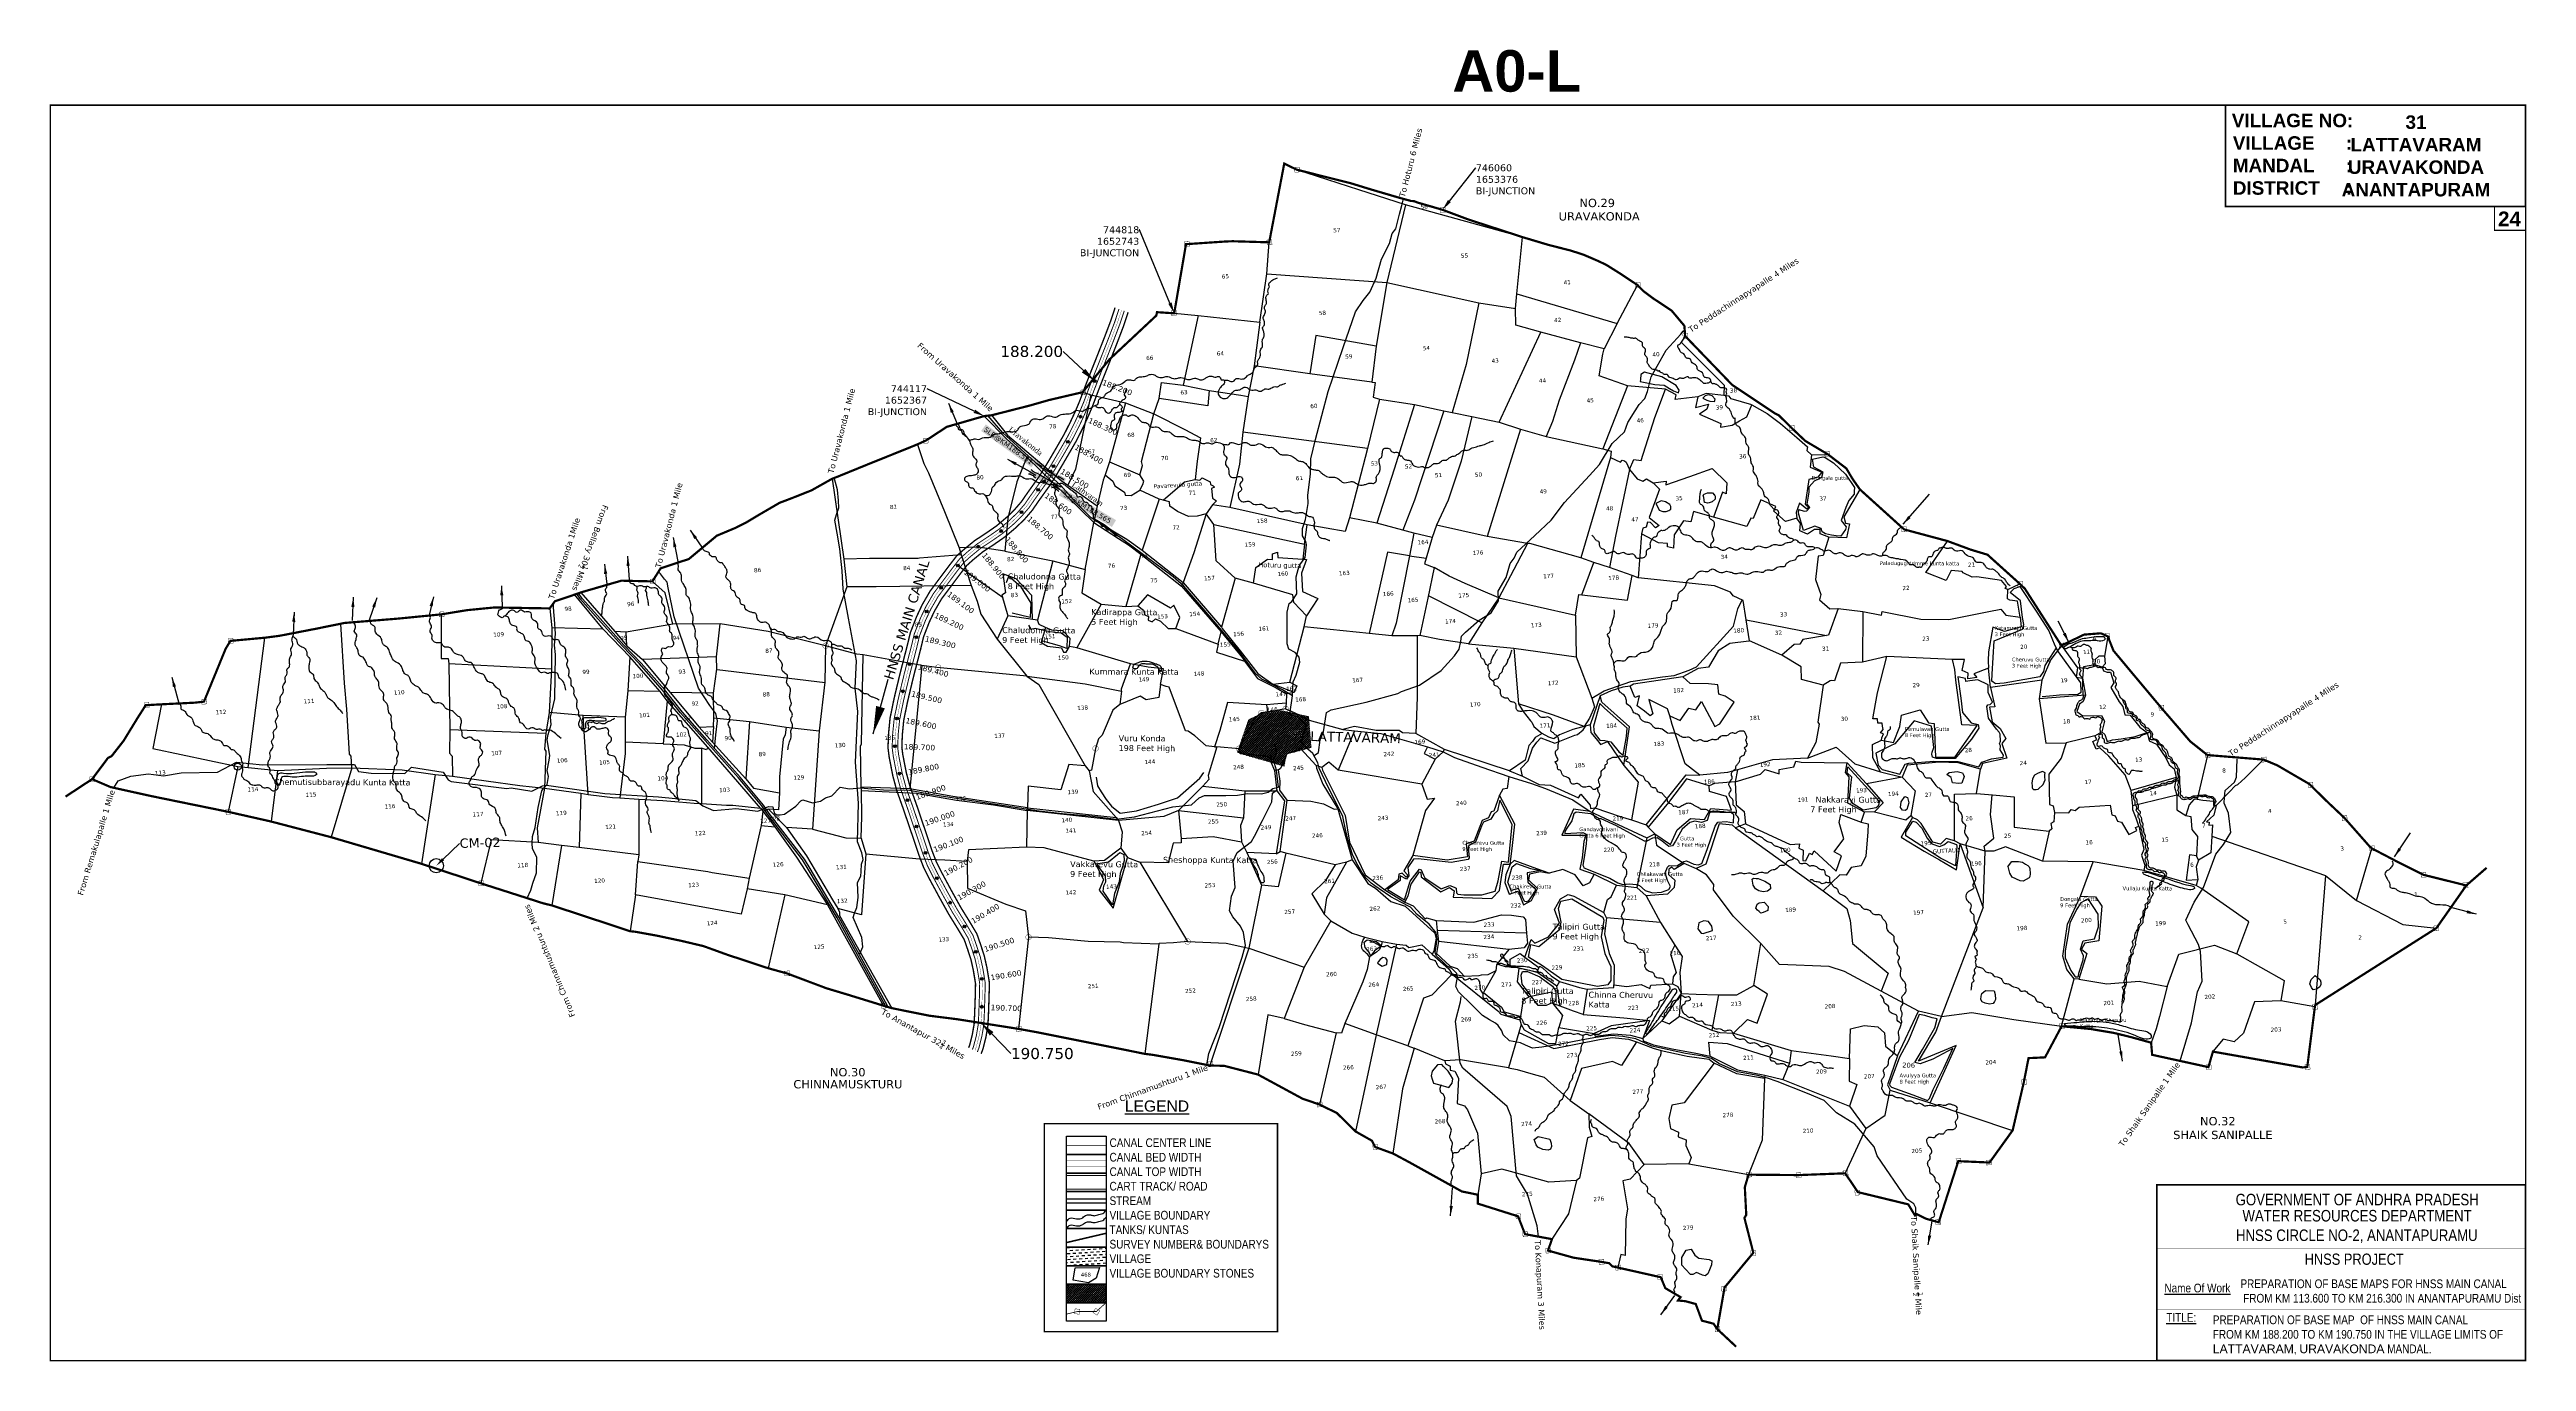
# Model space of a CAD drawing. Header units: inches. Extents: x 740725 to 749682, y 1648954 to 1653697.
import ezdxf
from ezdxf import colors
from ezdxf.entities.mleader import LeaderData, LeaderLine
from ezdxf.enums import TextEntityAlignment as Align
from ezdxf.math import Vec2, Vec3

# ---------------------------------------------------------------- set-up
doc = ezdxf.new("R2010")
doc.units = ezdxf.units.IN
doc.header["$MEASUREMENT"] = 0
doc.header["$PDMODE"] = 32
doc.header["$PDSIZE"] = 10
doc.linetypes.add('ACAD_ISO02W100', pattern=[15, 12, -3])
doc.linetypes.add('HIDDEN2', pattern=[0.1875, 0.125, -0.0625])
for name, color, linetype in [('CANAL1', 1, 'Continuous'), ('CSMark', 72, 'Continuous'), ('FRAME 025', 7, 'Continuous'), ('HILL', 223, 'Continuous'), ('PLOT', 7, 'Continuous'), ('PLOT NO', 7, 'Continuous'), ('ROADS', 6, 'Continuous'), ('STRUCTURE', 5, 'Continuous'), ('TABLE', 7, 'Continuous'), ('tank', 4, 'Continuous'), ('TANKS-STREAM', 4, 'Continuous'), ('TITLEBLOCK', 7, 'Continuous'), ('VILLAGE', 30, 'Continuous'), ('VILLAGE BOUNDRY', 5, 'Continuous'), ('VILLAGE STONES', 240, 'Continuous')]:
    doc.layers.add(name, color=color, linetype=linetype)
doc.styles.add('A', font='ARIAL_1.TTF')
doc.styles.add('ARIALN', font='ARIALN_1.TTF')
doc.styles.get("Standard").update_dxf_attribs({"font": 'verdana_0.ttf'})
doc.styles.add('style1', font='romantic_0.ttf')
doc.dimstyles.get("Standard").update_dxf_attribs({"dimtxt": 0.18, "dimasz": 35, "dimexe": 0.18, "dimexo": 0.0625, "dimgap": 0.09, "dimtad": 0, "dimtih": 1, "dimtoh": 1, "dimdec": 4, "dimzin": 0, "dimdsep": 46, "dimtxsty": 'Standard', "dimcen": 0.09, "dimadec": 0, "dimazin": 0, "dimtfac": 1, "dimtdec": 4, "dimtofl": 0, "dimtmove": 0, "dimatfit": 3, "dimfxl": 0, "dimtolj": 1, "dimtzin": 0, "dimarcsym": 0})

# ---------------------------------------------------------------- blocks, each defined once
blk = doc.blocks.new('SLB')
at = {"layer": 'STRUCTURE'}
h = blk.add_hatch(dxfattribs=at)
h.set_pattern_fill('DOTS', color=6, scale=20, angle=320.37225, style=0)
h.set_pattern_definition([(320.372247934, (-159.4327, -72.9564), (1.2786241598, 0.5641323054), [0, -1.25])])
h.paths.add_polyline_path([(769699.5, 1706871.1), (769699.5, 1706861.1), (769729.1, 1706861.1), (769732.1, 1706863.1), (769792.1, 1706863.1), (769795.1, 1706861.1), (769824.7, 1706861.1), (769824.7, 1706871.1), (769795.1, 1706871.1), (769792.1, 1706869.1), (769732.1, 1706869.1), (769729.1, 1706871.1)])
at = {"layer": 'STRUCTURE', "color": 6, "linetype": 'ACAD_ISO02W100', "ltscale": 0.5, "const_width": 0.5}
for points in [[(769699.5, 1706871.1), (769729.1, 1706871.1)], [(769699.5, 1706861.1), (769729.1, 1706861.1)], [(769795.1, 1706871.1), (769824.7, 1706871.1)], [(769795.1, 1706861.1), (769824.7, 1706861.1)]]:
    blk.add_lwpolyline(points, dxfattribs=at)
at = {"layer": 'STRUCTURE', "color": 6, "const_width": 0.628}
for points in [[(769726.1, 1706877.1), (769726.1, 1706873.1), (769732.1, 1706869.1), (769792.1, 1706869.1), (769798.1, 1706873.1), (769798.1, 1706877.1)], [(769726.1, 1706855.1), (769726.1, 1706859.1), (769732.1, 1706863.1), (769792.1, 1706863.1), (769798.1, 1706859.1), (769798.1, 1706855.1)]]:
    blk.add_lwpolyline(points, dxfattribs=at)
at = {"layer": 'STRUCTURE', "color": 6}
blk.add_lwpolyline([(769732.1, 1706863.1), (769792.1, 1706863.1)], dxfattribs=at)
blk.add_lwpolyline([(769732.1, 1706863.1), (769792.1, 1706863.1)], dxfattribs=at)
at = {"layer": 'STRUCTURE', "color": 0}
blk.add_circle((769762.1, 1706866.1), 1.24, dxfattribs=at)
for points in [[(769703.8, 1706866), (769726.7, 1706866)], [(769818.6, 1706865.8), (769795.7, 1706865.8)]]:
    blk.add_leader(points, dimstyle='Standard', override={"dimasz": 10, "dimgap": 0.09, "dimtad": 0}, dxfattribs=at)
blk = doc.blocks.new('SP')
at = {"layer": 'STRUCTURE'}
h = blk.add_hatch(dxfattribs=at)
h.set_pattern_fill('DASH', color=256, scale=8, style=0)
edge = h.paths.add_edge_path()
edge.add_spline(control_points=[(769825.7, 1706742.1), (769825.3, 1706741.8), (769823.8, 1706740.8), (769820.9, 1706740.3), (769817, 1706739.7), (769811.4, 1706738.9), (769804, 1706739.7), (769798.4, 1706741), (769795.6, 1706741.6)], knot_values=[0, 0, 0, 0, 1.613557, 5.24513, 8.624976, 13.470124, 22.190216, 30.746377, 30.746377, 30.746377, 30.746377], degree=3, periodic=0)
edge.add_line((769795.6, 1706741.6), (769792.6, 1706739.6))
edge.add_line((769792.6, 1706739.6), (769732.6, 1706739.6))
edge.add_line((769732.6, 1706739.6), (769729.6, 1706741.6))
edge.add_spline(control_points=[(769729.6, 1706741.6), (769726.9, 1706740.9), (769721.3, 1706739.5), (769713.9, 1706738.5), (769708.3, 1706739.1), (769704.4, 1706739.6), (769701.5, 1706740), (769700, 1706741), (769699.5, 1706741.3)], knot_values=[0, 0, 0, 0, 8.556161, 17.276253, 22.121402, 25.501247, 29.13282, 30.746377, 30.746377, 30.746377, 30.746377], degree=3, periodic=0)
edge.add_line((769699.5, 1706741.3), (769699.5, 1706722.1))
edge.add_spline(control_points=[(769699.5, 1706722.1), (769700, 1706722.4), (769701.4, 1706723.4), (769704.3, 1706724), (769708.2, 1706724.5), (769713.8, 1706725.3), (769721.2, 1706724.5), (769726.8, 1706723.3), (769729.6, 1706722.6)], knot_values=[0, 0, 0, 0, 1.613557, 5.24513, 8.624976, 13.470124, 22.190216, 30.746377, 30.746377, 30.746377, 30.746377], degree=3, periodic=0)
edge.add_line((769729.6, 1706722.6), (769732.6, 1706724.6))
edge.add_line((769732.6, 1706724.6), (769792.6, 1706724.6))
edge.add_line((769792.6, 1706724.6), (769795.6, 1706722.6))
edge.add_spline(control_points=[(769795.6, 1706722.6), (769798.4, 1706723.3), (769803.9, 1706724.8), (769811.3, 1706725.8), (769817, 1706725.1), (769820.9, 1706724.7), (769823.8, 1706724.2), (769825.2, 1706723.3), (769825.7, 1706723)], knot_values=[0, 0, 0, 0, 8.556161, 17.276253, 22.121402, 25.501247, 29.13282, 30.746377, 30.746377, 30.746377, 30.746377], degree=3, periodic=0)
edge.add_line((769825.7, 1706723), (769825.7, 1706742.1))
h.paths.add_polyline_path([(769764.2, 1706732.1, -1), (769761.1, 1706732.1, -1)], flags=0)
h.paths.add_polyline_path([(769761.1, 1706732.1, 1), (769764.2, 1706732.1, 1)], flags=16)
at = {"layer": 'STRUCTURE', "const_width": 0.628}
for points in [[(769726.6, 1706747.6), (769726.6, 1706743.6), (769732.6, 1706739.6), (769792.6, 1706739.6), (769798.6, 1706743.6), (769798.6, 1706747.6)], [(769726.6, 1706716.6), (769726.6, 1706720.6), (769732.6, 1706724.6), (769792.6, 1706724.6), (769798.6, 1706720.6), (769798.6, 1706716.6)]]:
    blk.add_lwpolyline(points, dxfattribs=at)
at = {"layer": 'STRUCTURE', "color": 3}
blk.add_lwpolyline([(769732.6, 1706724.6), (769792.6, 1706724.6)], dxfattribs=at)
blk.add_lwpolyline([(769732.6, 1706724.6), (769792.6, 1706724.6)], dxfattribs=at)
at = {"layer": 'STRUCTURE', "color": 0}
blk.add_circle((769762.6, 1706732.1), 1.55, dxfattribs=at)
at = {"layer": 'STRUCTURE'}
for points in [[(769699.5, 1706741.3), (769700.9, 1706740.5), (769704.4, 1706739.6), (769707.8, 1706739.2), (769712.6, 1706738.8), (769721.3, 1706739.7), (769729.6, 1706741.6)], [(769699.5, 1706722.1), (769700.9, 1706723), (769704.4, 1706724), (769707.7, 1706724.5), (769712.5, 1706725), (769721.2, 1706724.4), (769729.6, 1706722.6)], [(769825.7, 1706742.1), (769824.3, 1706741.3), (769820.8, 1706740.3), (769817.5, 1706739.8), (769812.7, 1706739.2), (769804, 1706739.9), (769795.6, 1706741.6)], [(769825.7, 1706723), (769824.3, 1706723.8), (769820.8, 1706724.7), (769817.4, 1706725.1), (769812.6, 1706725.5), (769803.9, 1706724.6), (769795.6, 1706722.6)]]:
    blk.add_spline(points, degree=3, dxfattribs=at)
at = {"layer": 'STRUCTURE', "color": 0}
blk.add_text('STREAM', height=5, dxfattribs=at).set_placement((769684.3, 1706732.1), align=Align.MIDDLE_CENTER)
for points in [[(769727.4, 1706732.1), (769700.8, 1706732.1)], [(769824.4, 1706732.1), (769800.5, 1706732.1)]]:
    blk.add_leader(points, dimstyle='Standard', override={"dimasz": 10, "dimgap": 0.09, "dimtad": 0}, dxfattribs=at)

msp = doc.modelspace()

# ---------------------------------------------------------------- hatches: boundary and pattern name
at = {"layer": 'tank'}
h = msp.add_hatch(dxfattribs=at)
h.set_pattern_fill('DASH', color=256, scale=85.053561, angle=3.54054, style=0)
h.set_pattern_definition([(3.5405362, (203104.588, 461374.658), (9.95484588, 11.26796005), [10.63169507, -10.63169507])])
h.paths.add_polyline_path([(744402.6, 1649366.9), (744545.5, 1649366.9), (744545.5, 1649300), (744402.6, 1649300)])
at = {"layer": 'VILLAGE', "linetype": 'Continuous'}
h = msp.add_hatch(dxfattribs=at)
h.set_pattern_fill('SACNCR', color=256, scale=57.127627, angle=1.5303199, style=0)
h.paths.add_polyline_path([(745030, 1651152.3), (745189.8, 1651105.7), (745197.7, 1651149.6), (745287.3, 1651173.1), (745278.5, 1651285.5), (745170.2, 1651308.6), (745124.7, 1651303.6), (745061.2, 1651274.4), (745020.1, 1651156.3)])
h = msp.add_hatch(dxfattribs=at)
h.set_pattern_fill('SACNCR', color=256, scale=57.127627, angle=1.53032, style=0)
h.set_pattern_definition([(46.53031993, (203104.5876, 461374.6583), (-3.88684878, 3.684574612), []), (46.53031993, (203108.3733, 461374.7594), (-3.88684878, 3.684574612), [0, -5.355715033])])
h.paths.add_polyline_path([(744402.6, 1649233), (744545.5, 1649233), (744545.5, 1649166), (744402.6, 1649166)])
at = {"layer": 'VILLAGE STONES'}
h = msp.add_hatch(color=256, dxfattribs=at)
edge = h.paths.add_edge_path(flags=16)
edge.add_arc((743531.4, 1651541.4), 9.7, -1.39113, 358.60887)
edge = h.paths.add_edge_path()
edge.add_arc((743531.4, 1651541.4), 10.9, -1.39113, 358.60887)
h = msp.add_hatch(color=256, dxfattribs=at)
edge = h.paths.add_edge_path(flags=16)
edge.add_arc((743938.4, 1651462.3), 9.7, -1.39113, 358.60887)
edge = h.paths.add_edge_path()
edge.add_arc((743938.4, 1651462.3), 10.9, -1.39113, 358.60887)
h = msp.add_hatch(color=256, dxfattribs=at)
edge = h.paths.add_edge_path(flags=16)
edge.add_arc((745107.5, 1651298.5), 9.7, -1.39113, 358.60887)
edge = h.paths.add_edge_path()
edge.add_arc((745107.5, 1651298.5), 10.9, -1.39113, 358.60887)
h = msp.add_hatch(color=256, dxfattribs=at)
edge = h.paths.add_edge_path(flags=16)
edge.add_arc((745195.1, 1651313), 9.7, -1.39113, 358.60887)
edge = h.paths.add_edge_path()
edge.add_arc((745195.1, 1651313), 10.9, -1.39113, 358.60887)
h = msp.add_hatch(color=256, dxfattribs=at)
edge = h.paths.add_edge_path(flags=16)
edge.add_arc((744507.8, 1651170.3), 9.7, -1.39113, 358.60887)
edge = h.paths.add_edge_path()
edge.add_arc((744507.8, 1651170.3), 10.9, -1.39113, 358.60887)
h = msp.add_hatch(color=256, dxfattribs=at)
edge = h.paths.add_edge_path(flags=16)
edge.add_arc((745026.8, 1651169.2), 9.7, -1.39113, 358.60887)
edge = h.paths.add_edge_path()
edge.add_arc((745026.8, 1651169.2), 10.9, -1.39113, 358.60887)
h = msp.add_hatch(color=256, dxfattribs=at)
edge = h.paths.add_edge_path(flags=16)
edge.add_arc((744265.2, 1650487.7), 9.7, -1.39113, 358.60887)
edge = h.paths.add_edge_path()
edge.add_arc((744265.2, 1650487.7), 10.9, -1.39113, 358.60887)
h = msp.add_hatch(color=256, dxfattribs=at)
edge = h.paths.add_edge_path(flags=16)
edge.add_arc((744840.5, 1650472), 9.7, -1.39113, 358.60887)
edge = h.paths.add_edge_path()
edge.add_arc((744840.5, 1650472), 10.9, -1.39113, 358.60887)

# ---------------------------------------------------------------- linework, layer by layer
at = {"color": 3}
msp.add_lwpolyline([(744009.9, 1651831.1), (744173.8, 1651715.7)], dxfattribs=at)
for p in [(744504.4, 1652498.4), (744453.2, 1652369.5), (744407.2, 1652278.5), (744355.7, 1652190.4), (744239.9, 1652024.4), (744300, 1652105), (744166.3, 1651956.1), (744083.2, 1651899.5), (743949.4, 1651750.8), (744009.9, 1651831.1), (743896.9, 1651665.2), (743859.5, 1651572), (743835.1, 1651474.4), (743810.9, 1651376.7), (743789.7, 1651278.4), (743782.2, 1651178.2), (743798.4, 1651079), (743827.7, 1650982.9), (743860.4, 1650887.7), (743892.5, 1650792.4), (743933.9, 1650700.8), (743982, 1650612.5), (744033.5, 1650526.1), (744074.2, 1650434.7), (744096.1, 1650336.7), (744096.2, 1650236.3)]:
    msp.add_point(p, dxfattribs=at)
at = {"layer": 'CANAL1', "color": 1}
for points, const_width in [([(744577.8, 1652763.9), (744576.7, 1652759.1), (744562.8, 1652716.9), (744540.7, 1652658.5), (744508.7, 1652577.1), (744491.4, 1652533.7), (744470.9, 1652481.1), (744450.1, 1652425.8), (744434.8, 1652389.3), (744416.6, 1652350.3), (744393.5, 1652304.8), (744366.8, 1652258.6), (744343.9, 1652219.3), (744323.3, 1652184.9), (744303.2, 1652152.5), (744279.6, 1652119.5), (744259.6, 1652091.5), (744239.5, 1652062.2), (744214.2, 1652032.9), (744186.4, 1652005.9), (744149.9, 1651974.9), (744113.3, 1651949.6), (744070.4, 1651921.3), (744032.8, 1651890.5), (744004.8, 1651865.4), (743978.7, 1651831.7), (743944.4, 1651785.9), (743909, 1651738.4), (743881.1, 1651690.4), (743860.5, 1651646.7), (743837.8, 1651588.5), (743826.8, 1651542.5), (743801.5, 1651444.4), (743791, 1651401), (743779, 1651350.5), (743764.5, 1651279.9), (743759, 1651223.8), (743757, 1651172.2), (743761.2, 1651139.2), (743774.4, 1651071.1), (743789, 1651017), (743813.7, 1650947.6), (743833.3, 1650889.7), (743852.1, 1650834.9), (743867.9, 1650786.9), (743885.8, 1650740.1), (743906.2, 1650699.4), (743941.8, 1650633.6), (743977.1, 1650570), (744006.6, 1650522.4), (744032.7, 1650478.9), (744044.5, 1650445.1), (744057, 1650406.9), (744065.6, 1650368.1), (744073.6, 1650319.7), (744072.6, 1650273.7), (744070.4, 1650212.9), (744068.6, 1650174.5), (744062.1, 1650136.2), (744052.5, 1650098.4), (744048.7, 1650088.1)], 5), ([(744625.3, 1652747.2), (744625, 1652745.7), (744610, 1652700.2), (744587.3, 1652640.5), (744555.2, 1652558.6), (744537.9, 1652515.4), (744517.6, 1652463.2), (744496.5, 1652407.3), (744480.5, 1652369.1), (744461.6, 1652328.4), (744437.5, 1652280.9), (744410, 1652233.5), (744386.9, 1652193.9), (744366, 1652158.9), (744344.9, 1652124.8), (744320.3, 1652090.4), (744300.5, 1652062.8), (744279.2, 1652031.6), (744250.7, 1651998.5), (744220, 1651968.8), (744180.3, 1651935.2), (744141.3, 1651908.1), (744100.1, 1651881), (744065.3, 1651852.5), (744041.6, 1651831.2), (744018.5, 1651801.4), (743984.5, 1651756), (743950.8, 1651710.9), (743925.4, 1651667.1), (743906.4, 1651626.9), (743885.6, 1651573.6), (743875.4, 1651530.4), (743850, 1651432.2), (743839.6, 1651389.4), (743827.9, 1651339.7), (743814, 1651272.4), (743808.9, 1651220.3), (743807.1, 1651174.5), (743810.6, 1651147.2), (743823.2, 1651082.4), (743836.8, 1651031.9), (743861, 1650964), (743880.7, 1650905.8), (743899.5, 1650850.8), (743915, 1650803.6), (743931.6, 1650760.3), (743950.6, 1650722.5), (743985.6, 1650657.6), (744020.2, 1650595.3), (744049.3, 1650548.5), (744078.2, 1650500.2), (744091.9, 1650461.2), (744105.2, 1650420.1), (744114.7, 1650377.6), (744123.7, 1650323.2), (744122.5, 1650272.3), (744120.4, 1650210.8), (744118.4, 1650169.1), (744111.1, 1650125.8), (744100.3, 1650083.4), (744093.9, 1650066.3)], 5), ([(744545.5, 1649625.8), (744402.6, 1649625.8)], 3.5), ([(744545.5, 1649576.8), (744402.6, 1649576.8)], 3.5)]:
    msp.add_lwpolyline(points, dxfattribs=dict(at, const_width=const_width))
at = {"layer": 'CANAL1', "color": 5}
for points, const_width in [([(744592.1, 1652758.9), (744591.2, 1652755.1), (744577, 1652711.9), (744554.7, 1652653.1), (744522.6, 1652571.5), (744505.3, 1652528.2), (744484.9, 1652475.7), (744464, 1652420.3), (744448.5, 1652383.2), (744430.1, 1652343.7), (744406.7, 1652297.6), (744379.8, 1652251.1), (744356.8, 1652211.7), (744336.1, 1652177.1), (744315.7, 1652144.2), (744291.8, 1652110.8), (744271.8, 1652082.9), (744251.4, 1652053), (744225.2, 1652022.6), (744196.5, 1651994.7), (744159, 1651963), (744121.7, 1651937.2), (744079.3, 1651909.2), (744042.5, 1651879.1), (744015.9, 1651855.2), (743990.6, 1651822.6), (743956.4, 1651776.9), (743921.5, 1651730.2), (743894.4, 1651683.4), (743874.3, 1651640.8), (743852.1, 1651584), (743841.4, 1651538.9), (743816, 1651440.8), (743805.5, 1651397.5), (743793.7, 1651347.2), (743779.4, 1651277.6), (743773.9, 1651222.7), (743772, 1651172.9), (743776.1, 1651141.6), (743789.1, 1651074.5), (743803.4, 1651021.5), (743827.9, 1650952.5), (743847.5, 1650894.5), (743866.3, 1650839.6), (743882, 1650791.9), (743899.5, 1650746.2), (743919.5, 1650706.3), (743954.9, 1650640.8), (743990, 1650577.6), (744019.4, 1650530.3), (744046.3, 1650485.3), (744058.7, 1650449.9), (744071.4, 1650410.9), (744080.3, 1650371), (744088.6, 1650320.7), (744087.6, 1650273.3), (744085.4, 1650212.3), (744083.5, 1650172.9), (744076.8, 1650133.1), (744066.8, 1650093.9), (744062.3, 1650081.6)], 3.5), ([(744080.3, 1650072.8), (744086, 1650087.9), (744096.4, 1650128.9), (744103.5, 1650170.7), (744105.4, 1650211.4), (744107.5, 1650272.7), (744108.7, 1650322.1), (744100, 1650374.8), (744090.8, 1650416.1), (744077.7, 1650456.3), (744064.5, 1650493.8), (744036.5, 1650540.7), (744007.3, 1650587.7), (743972.5, 1650650.4), (743937.3, 1650715.6), (743917.8, 1650754.2), (743900.9, 1650798.6), (743885.3, 1650846), (743866.5, 1650901), (743846.8, 1650959.1), (743822.5, 1651027.4), (743808.6, 1651079), (743795.8, 1651144.8), (743792.1, 1651173.8), (743793.9, 1651221.4), (743799.2, 1651274.6), (743813.2, 1651342.9), (743825, 1651392.9), (743835.4, 1651435.9), (743860.8, 1651534), (743871.3, 1651578.1), (743892.6, 1651632.9), (743912.1, 1651674.1), (743938.2, 1651719.1), (743972.4, 1651764.9), (744006.5, 1651810.5), (744030.6, 1651841.5), (744055.6, 1651863.9), (744091.2, 1651893.1), (744132.9, 1651920.6), (744171.2, 1651947.1), (744209.9, 1651979.9), (744239.7, 1652008.8), (744267.3, 1652040.8), (744288.2, 1652071.4), (744308.1, 1652099.2), (744332.4, 1652133.1), (744353.2, 1652166.7), (744374, 1652201.5), (744397.1, 1652241), (744424.3, 1652288.1), (744448.1, 1652335), (744466.8, 1652375.1), (744482.6, 1652412.9), (744503.6, 1652468.6), (744523.9, 1652520.9), (744541.2, 1652564.2), (744573.3, 1652645.9), (744595.8, 1652705.2), (744610.5, 1652749.7), (744611.1, 1652752.2)], 3.5), ([(744545.5, 1649678.8), (744402.6, 1649678.8)], 1.4), ([(744545.5, 1649657.8), (744402.6, 1649657.8)], 1.4)]:
    msp.add_lwpolyline(points, dxfattribs=dict(at, const_width=const_width))
at = {"layer": 'CANAL1', "color": 1, "linetype": 'HIDDEN2', "ltscale": 100}
for points, const_width in [([(744601.6, 1652755.6), (744600.9, 1652752.4), (744586.4, 1652708.5), (744564, 1652649.5), (744531.9, 1652567.9), (744514.6, 1652524.6), (744514.6, 1652524.6), (744494.3, 1652472.1), (744473.3, 1652416.6), (744457.6, 1652379.2), (744439.1, 1652339.4), (744415.5, 1652292.8), (744388.4, 1652246), (744365.4, 1652206.6), (744344.7, 1652171.9), (744324.1, 1652138.7), (744300, 1652105), (744280, 1652077.1), (744259.3, 1652046.9), (744232.5, 1652015.7), (744203.2, 1651987.3), (744165.1, 1651955), (744127.3, 1651928.9), (744085.2, 1651901.2), (744049.1, 1651871.5), (744023.2, 1651848.3), (743998.6, 1651816.6), (743964.4, 1651770.9), (743929.9, 1651724.7), (743903.3, 1651678.8), (743883.4, 1651636.8), (743861.7, 1651581.1), (743851.1, 1651536.5), (743825.7, 1651438.3), (743815.3, 1651395.2), (743803.4, 1651345.1), (743789.3, 1651276.1), (743783.9, 1651222.1), (743782.1, 1651173.3), (743785.9, 1651143.2), (743798.8, 1651076.7), (743812.9, 1651024.4), (743837.3, 1650955.8), (743857, 1650897.8), (743875.8, 1650842.8), (743891.4, 1650795.3), (743908.7, 1650750.2), (743928.4, 1650711), (743963.7, 1650645.6), (743998.6, 1650582.6), (744027.9, 1650535.5), (744055.4, 1650489.6), (744068.2, 1650453.1), (744081.1, 1650413.5), (744090.1, 1650372.9), (744098.6, 1650321.4), (744097.5, 1650273), (744095.4, 1650211.8), (744093.5, 1650171.8), (744086.6, 1650131), (744076.4, 1650090.9), (744071.3, 1650077.2)], 1), ([(744402.6, 1649735.2), (744545.5, 1649735.2)], 1.4)]:
    msp.add_lwpolyline(points, dxfattribs=dict(at, const_width=const_width))
at = {"layer": 'CSMark', "color": 5, "const_width": 4.25}
msp.add_lwpolyline([(749679.3, 1653129.3), (749567, 1653129.3), (749567, 1653043.1), (749679.3, 1653043.1)], close=True, dxfattribs=at)
at = {"layer": 'FRAME 025', "lineweight": -3, "const_width": 0.993}
for points in [[(748345.2, 1649362), (749679.3, 1649362)], [(748345.2, 1649284.5), (749679.3, 1649284.5)], [(748345.2, 1649141.9), (749679.3, 1649141.9)]]:
    msp.add_lwpolyline(points, dxfattribs=at)
at = {"layer": 'HILL'}
for points in [[(746477.1, 1652496.7), (746501.2, 1652492.3), (746529.8, 1652485.6), (746564, 1652483.1), (746583.5, 1652471.1), (746597.7, 1652462.7), (746615.5, 1652456.1), (746618.4, 1652464.8), (746607.9, 1652482.5), (746555.7, 1652513.2), (746493.3, 1652530.1), (746479.3, 1652522), (746478.4, 1652503.6), (746477.1, 1652496.7)], [(746704.2, 1652436.2), (746718.4, 1652428.9), (746729.2, 1652426.1), (746746.5, 1652424.8), (746748.7, 1652432.9), (746737.8, 1652445.2), (746722.5, 1652447.9), (746712.1, 1652445.4), (746704.2, 1652436.2)], [(747251.9, 1652113.7), (747251.6, 1652100), (747250.5, 1652089.5), (747231.6, 1652065.9), (747220.3, 1652041), (747204.1, 1651994.5), (747221.9, 1651971.4), (747219.5, 1651961.1), (747202.9, 1651938), (747185.5, 1651938.6), (747168.9, 1651941.7), (747147.1, 1651946.5), (747134.9, 1651953.6), (747131.4, 1651964.7), (747108.2, 1651974.2), (747068.4, 1651958.5), (747049.6, 1652020.7), (747050.9, 1652034.1), (747070.8, 1652027.4), (747080.2, 1652029.4), (747090.4, 1652040.8), (747081.2, 1652053.2), (747088.8, 1652096.1), (747088.9, 1652116.4), (747107.4, 1652137.5), (747125.6, 1652145.8), (747134, 1652151.2), (747139.5, 1652168.3), (747104.7, 1652187), (747099.9, 1652215.3), (747138.2, 1652223.8), (747146.5, 1652221.5), (747175.9, 1652202.1), (747219.7, 1652162.2), (747251.9, 1652113.7)], [(746569.2, 1652062.1), (746553, 1652064.7), (746533.8, 1652055.2), (746541.2, 1652042), (746545.4, 1652031.4), (746558.7, 1652027.2), (746570.8, 1652026.8), (746581.3, 1652030.1), (746588.1, 1652035.3), (746588.1, 1652044.7), (746584.3, 1652052.5), (746569.2, 1652062.1)], [(746744.3, 1652088.9), (746747.9, 1652082.6), (746748.9, 1652071.4), (746748.9, 1652071.4), (746737.4, 1652061.2), (746726.4, 1652058.5), (746720.1, 1652056.9), (746712.7, 1652058.8), (746709.4, 1652059.6), (746707.4, 1652077.1), (746704.5, 1652085.8), (746708.7, 1652089.9), (746720.3, 1652093.9), (746738.6, 1652094.7), (746746.1, 1652085.7)], [(744186, 1651769.8), (744194.6, 1651792.9), (744235.9, 1651756.9), (744248.7, 1651735.9), (744273.7, 1651694.7), (744271.5, 1651643.8), (744205.7, 1651659.5)], [(747976.5, 1651542.7), (747981.2, 1651534.3), (747959.4, 1651499.8), (747940.9, 1651470.4), (747935.8, 1651447.7), (747922.5, 1651428.7), (747793.4, 1651405.5), (747762.3, 1651403.9), (747748.9, 1651413.6), (747749.9, 1651439.1), (747757, 1651559), (747859.8, 1651600.8), (747864.5, 1651618.4), (747859.3, 1651642.9), (747852, 1651703.7), (747814.6, 1651734), (747829.7, 1651747.9), (747850.7, 1651755.1), (747909.2, 1651665.9), (747955.5, 1651595.2), (747976.5, 1651542.7)], [(744265.3, 1651615.6), (744273.7, 1651601), (744288.9, 1651605.2), (744341.8, 1651592.6), (744383.6, 1651587.5), (744404.5, 1651572.3), (744403.4, 1651531), (744377.5, 1651541.6), (744317.5, 1651557.5)], [(747626.5, 1651428.8), (747636.4, 1651352.2), (747643.3, 1651299.4), (747674.5, 1651262.2), (747698.9, 1651256.6), (747702, 1651243.6), (747675.7, 1651203.4), (747634.2, 1651155.2), (747616.3, 1651133.6), (747548.6, 1651133.8), (747533.9, 1651138.1), (747531.8, 1651148.9), (747532.9, 1651156.9), (747539.3, 1651174), (747530.9, 1651250.7), (747467.7, 1651269.7), (747397.7, 1651187.3), (747382.7, 1651179.3), (747329.2, 1651152.4), (747338.1, 1651109.9), (747352, 1651094), (747416.2, 1651077.1), (747435.9, 1651113.6), (747449, 1651117.1), (747539.6, 1651124), (747627.5, 1651122.7), (747702.2, 1651103.9), (747712.6, 1651120.2), (747747.3, 1651132.4), (747790.4, 1651138.1), (747791.5, 1651145.6), (747778.7, 1651165.5), (747780.2, 1651179.1), (747776.2, 1651186.5), (747779.7, 1651196.3), (747779.3, 1651221.3), (747775.4, 1651229.4), (747766.3, 1651240.2), (747737.1, 1651279), (747730.7, 1651321.3), (747734.5, 1651327.2), (747742.4, 1651329.3), (747751.7, 1651337.9), (747735.7, 1651372.9), (747735.7, 1651400.3), (747697.7, 1651418.7), (747669.1, 1651414.5), (747654.7, 1651412.4), (747653.3, 1651422.5), (747626.5, 1651428.8)], [(746400, 1651158.2), (746415.8, 1651145.9), (746428, 1651213.1), (746429.9, 1651243.5), (746348.6, 1651315.9), (746331.3, 1651332.9), (746308, 1651250.2), (746311.3, 1651226), (746330.8, 1651199.5), (746349, 1651198.9), (746371.1, 1651193.5), (746401.6, 1651157)], [(744510, 1651066.3), (744515, 1651034.3), (744528, 1651012.8), (744546.2, 1650985.1), (744565.4, 1650960.9), (744596.3, 1650936.4), (744655.6, 1650944.9), (744735.1, 1650968.4), (744804.1, 1650991.4), (744885.3, 1651062.8), (744899.1, 1651082.6)], [(747228.6, 1651104), (747339.3, 1650982.1), (747339.8, 1650968.9), (747336.5, 1650960.6), (747330, 1650955), (747284.1, 1650947.4), (747247.5, 1650969.9), (747233.6, 1650989.7), (747239.9, 1651047.1), (747242.1, 1651066.4), (747226.2, 1651082.2), (747228.6, 1651104)], [(747602.3, 1651064.9), (747586.4, 1651075.5), (747594.6, 1651083.4), (747623.6, 1651087.1), (747642.3, 1651082.1), (747645.6, 1651077.4), (747649, 1651068.6), (747640.2, 1651044.3), (747630.1, 1651043.4), (747606.2, 1651045.3), (747602.3, 1651064.9)], [(747894.9, 1651029.1), (747895.5, 1651025), (747900, 1651021.7), (747908.9, 1651021.1), (747916.1, 1651023.2), (747934.1, 1651039.1), (747941.8, 1651057.1), (747940.7, 1651066.1), (747941, 1651071.3), (747940.1, 1651076.1), (747941.4, 1651081.3), (747931.8, 1651086.1), (747916.3, 1651080.8), (747903.7, 1651073.1), (747895.8, 1651059.9), (747894, 1651044.4), (747894.7, 1651034.9), (747894.9, 1651029.1)], [(745563.4, 1650660.4), (745625.2, 1650622.7), (745645.1, 1650689.9), (745679, 1650733.2), (745684.8, 1650731.1), (745693.3, 1650712.2), (745698, 1650701.8), (745757.5, 1650661.9), (745788.9, 1650674.4), (745804.2, 1650669.1), (745811.3, 1650664.5), (745813.5, 1650648), (745817.7, 1650642.8), (745839.1, 1650640.7), (745905.1, 1650640.6), (745953.3, 1650654.3), (745963.7, 1650691.5), (745977.3, 1650762.5), (746000.8, 1650759.2), (746013.7, 1650895.4), (745969.8, 1650982.7), (745966.7, 1650973.4), (745961.6, 1650944.6), (745948.5, 1650932.8), (745936.5, 1650914.9), (745910.7, 1650903.1), (745903.7, 1650889.2), (745882.1, 1650831.8), (745862.1, 1650821.9), (745855.8, 1650816.2), (745856.8, 1650800.4), (745858.5, 1650774), (745854.8, 1650769.1), (745793.4, 1650757.3), (745674, 1650770.9), (745657, 1650769.9), (745636.7, 1650739.6), (745640.7, 1650709.7), (745631.7, 1650697.8), (745609.7, 1650709.9), (745609.3, 1650693), (745563.4, 1650660.4)], [(747418.2, 1650956.1), (747421.2, 1650977.1), (747434.1, 1650996.7), (747443.6, 1650992.6), (747448.8, 1650973.6), (747440.9, 1650949.9), (747434.9, 1650945.9), (747426, 1650946.5), (747418.2, 1650956.1)], [(746788.6, 1650905.8), (746815, 1650901.2), (746816, 1650929.7), (746807.3, 1650937.1), (746765.2, 1650937.9), (746732.3, 1650939.6), (746727.8, 1650937.8), (746719.3, 1650909.5), (746698.8, 1650902.3), (746674.8, 1650907.4), (746656.3, 1650902.4), (746629, 1650878.3), (746605.4, 1650835.2), (746594, 1650818.5), (746580.5, 1650815), (746556.6, 1650835), (746538.2, 1650846.6), (746521.7, 1650845.4), (746501.3, 1650835.3), (746493.1, 1650835.1), (746391, 1650890.6), (746335.6, 1650915.3), (746328.3, 1650915.6), (746298.2, 1650933.2), (746246.2, 1650940), (746236.8, 1650933.6), (746230.1, 1650908.9), (746209.1, 1650878.6), (746204.1, 1650867.2), (746205.3, 1650863.1), (746269.4, 1650865.9), (746284.7, 1650859.2), (746281.9, 1650824.7), (746274.2, 1650775.4), (746270, 1650748.1), (746272, 1650742.7), (746273.4, 1650738.9), (746368, 1650700.7), (746396.3, 1650684), (746414.4, 1650677.6), (746439, 1650680.6), (746462.1, 1650678.4), (746474.9, 1650674.1), (746495.4, 1650656.1), (746521.3, 1650647.5), (746554.7, 1650650.1), (746580.2, 1650660.3), (746586.3, 1650671.4), (746575.7, 1650692.4), (746568, 1650719.9), (746575.6, 1650740.6), (746581.7, 1650746.6), (746609.7, 1650746.2), (746635.2, 1650761.2), (746644.1, 1650763.5), (746671.1, 1650751.8), (746686.8, 1650749.8), (746699.7, 1650754.4), (746719.9, 1650804.9), (746747.9, 1650889.1), (746757.8, 1650903.1), (746788.6, 1650905.8)], [(747438.2, 1650853.7), (747438, 1650867.2), (747462.7, 1650907.1), (747475.6, 1650903.6), (747495.3, 1650881.4), (747515.1, 1650846.1), (747531.4, 1650825.1), (747559.8, 1650816.1), (747574.9, 1650821.4), (747590.5, 1650834.1), (747620.9, 1650822.8), (747622.6, 1650816.4), (747617.2, 1650745.2), (747563.1, 1650773.7), (747438.2, 1650853.7)], [(744517, 1650754), (744554.8, 1650760.7), (744586.7, 1650786.2), (744596, 1650793.6), (744610.1, 1650786.6), (744611.3, 1650764.1), (744605.8, 1650746.2), (744597, 1650717.7), (744593, 1650687.9), (744576.5, 1650645.8), (744569, 1650605), (744535.3, 1650653.5), (744537, 1650673.6), (744544.3, 1650687.3), (744543.1, 1650709.5), (744524.6, 1650734.7), (744513, 1650750.7), (744517, 1650754)], [(746010.4, 1650656.5), (745998.2, 1650686.4), (746014.5, 1650742.1), (746030, 1650754.6), (746080.6, 1650735.4), (746117.9, 1650728.9), (746068.3, 1650719.8), (746070.6, 1650686.6), (746097.3, 1650663.1), (746097.1, 1650655), (746080.9, 1650629.5), (746072.1, 1650617.7), (746064.3, 1650615.9), (746059.2, 1650616.4), (746036.9, 1650663.1), (746010.3, 1650656.8)], [(746882.2, 1650697.4), (746887.5, 1650701.3), (746897.2, 1650700.4), (746904.4, 1650699.3), (746928.3, 1650690.7), (746947.4, 1650678.7), (746947.9, 1650662.5), (746937.8, 1650653.7), (746921.6, 1650652.2), (746906.7, 1650654.8), (746894, 1650662.1), (746885.5, 1650676.3), (746882.2, 1650697.4)], [(747807.1, 1650741.5), (747816.8, 1650755.3), (747821, 1650761.3), (747844.9, 1650761.4), (747859.5, 1650758.4), (747870.9, 1650752.1), (747879.5, 1650747.4), (747884.3, 1650742), (747886.4, 1650736), (747887.6, 1650717.3), (747886.9, 1650707.6), (747883.7, 1650701.7), (747861.6, 1650690.6), (747851.1, 1650690.9), (747822.6, 1650704.8), (747813.8, 1650719.7), (747808.3, 1650743.2)], [(746073.2, 1650415.7), (746081.9, 1650461.7), (746110.3, 1650453.9), (746187.1, 1650517.2), (746191.2, 1650542.3), (746181.5, 1650591.8), (746190.4, 1650617.9), (746230.5, 1650626.1), (746341.9, 1650559.6), (746345.2, 1650549.5), (746336, 1650489.1), (746348.8, 1650428.8), (746371.2, 1650381.1), (746370.6, 1650331.2), (746360.3, 1650315.7), (746322.8, 1650309.6), (746193.8, 1650334.7), (746124.1, 1650384.4), (746073.2, 1650415.7)], [(746900.1, 1650607.5), (746906.9, 1650612), (746925, 1650614.6), (746940.3, 1650598.3), (746939.2, 1650584), (746922.3, 1650577.4), (746913.8, 1650574), (746906.9, 1650580), (746901.5, 1650585.7), (746901.5, 1650585.7), (746895.4, 1650592.9), (746900.1, 1650607.5)], [(748097.3, 1650626.9), (748071.3, 1650611.5), (748054.7, 1650587.8), (748031.1, 1650538.7), (748023.3, 1650492.8), (748014.1, 1650438.8), (748013.9, 1650412.7), (748034, 1650366.8), (748050.5, 1650344.6), (748058.4, 1650344.4), (748062.6, 1650346.9), (748064, 1650357.5), (748079.3, 1650405.5), (748079.8, 1650420.1), (748070, 1650444.5), (748078.8, 1650474.8), (748120.4, 1650481.3), (748134.8, 1650524.5), (748133.2, 1650570.5), (748097.3, 1650626.9)], [(746705.4, 1650500.6), (746739.3, 1650511.9), (746736.8, 1650527), (746724.1, 1650543.9), (746707.1, 1650546.4), (746689.2, 1650539.7), (746685.5, 1650518.2), (746698.2, 1650502.2), (746705.4, 1650500.6)], [(745497.8, 1650432.3), (745482.8, 1650450.3), (745479.6, 1650469.8), (745489.8, 1650478.4), (745523.8, 1650471.8), (745541.1, 1650456.3), (745516.8, 1650438.2), (745503.6, 1650420.3), (745496.3, 1650434.1)], [(745527, 1650393.3), (745544.4, 1650382.3), (745561.4, 1650389.1), (745562.5, 1650404), (745557.2, 1650412), (745547.1, 1650413.7), (745536.6, 1650407.3), (745529.6, 1650399.1), (745527, 1650393.3)], [(746046.3, 1650350.2), (746051.8, 1650363.8), (746069.8, 1650363.7), (746114.2, 1650343.8), (746160.6, 1650310), (746172.6, 1650292.7), (746172, 1650263.9), (746170.2, 1650254.6), (746137.5, 1650240.6), (746108.4, 1650240.8), (746083.3, 1650274.1), (746050, 1650318.2), (746046.3, 1650350.2)], [(747709.5, 1650262.9), (747710.5, 1650274.5), (747713, 1650283.8), (747725.6, 1650295.5), (747756.9, 1650293.2), (747760.7, 1650281), (747761.7, 1650262), (747759.1, 1650255.4), (747753.4, 1650248.2), (747740.3, 1650245.5), (747740.3, 1650245.5), (747724.9, 1650249.4), (747714.3, 1650253.6), (747709.5, 1650262.9)], [(747551.3, 1650192.5), (747533.4, 1650196.6), (747506, 1650204.8), (747485.9, 1650207.7), (747447.5, 1650113.8), (747414.5, 1650053.9), (747387.1, 1649979.4), (747378.7, 1649956.7), (747380.3, 1649951.3), (747386.6, 1649945.6), (747463.1, 1649917.3), (747516.8, 1649897.4), (747523.3, 1649903.9), (747536.5, 1649937.1), (747575, 1650013.7), (747607.4, 1650084.9), (747535.3, 1650046.9), (747490, 1650030.3), (747470.1, 1650035), (747498.5, 1650082.2), (747543, 1650159.4), (747551.3, 1650192.5)], [(745729.8, 1649960.3), (745756.1, 1649952.6), (745773.1, 1649947.7), (745785.2, 1649944.2), (745797.8, 1649959.7), (745799.3, 1649975.1), (745791.4, 1649990.5), (745783.2, 1650002.8), (745766.2, 1650020.5), (745759.7, 1650027.3), (745744, 1650026.5), (745725.2, 1650003.6), (745720.8, 1649987), (745725.1, 1649974.4), (745729.8, 1649960.3)]]:
    msp.add_lwpolyline(points, dxfattribs=at)
at = {"layer": 'PLOT'}
for points in [[(745126.5, 1652885.5), (745561.5, 1652854.8), (745893.3, 1652781.1), (746026.7, 1652760.2), (746031.7, 1652814.1), (746051.2, 1653018.8), (745628.8, 1653135.6), (745460.3, 1653189.6), (745235.2, 1653262.5)], [(745628.8, 1653135.6), (745561.5, 1652854.8), (745522.3, 1652624.8), (745507.3, 1652494.5), (745282.9, 1652524.4), (745081.3, 1652553.7)], [(744792.1, 1652743.3), (744878.1, 1652735.8), (745101.8, 1652711.5), (745126.5, 1652885.5), (745135.6, 1652999.9)], [(746031.7, 1652814.1), (746393.4, 1652706.5), (746467.4, 1652845.5)], [(745893.3, 1652781.1), (745847.4, 1652558.5), (745796.9, 1652384.9)], [(746393.4, 1652706.5), (746346.6, 1652615), (746260.9, 1652636.8), (746117.6, 1652675.6), (746027.2, 1652700.4), (746026.7, 1652760.2)], [(745101.8, 1652711.5), (745081.3, 1652553.7), (745059.4, 1652442.1), (745039.8, 1652314), (745027.9, 1652198), (744992.8, 1652041.5), (744930.1, 1652050.8), (744907.3, 1652018.8), (744875.3, 1652009.3), (744843.4, 1652008.7), (744804, 1652026.6), (744775.7, 1652046), (744775.6, 1652061.4), (744752.1, 1652067.3), (744829.3, 1652133.5), (744867.3, 1652142.3), (744884.6, 1652139.5), (744892.6, 1652148.7), (744922.4, 1652134), (744923.9, 1652124.4), (744933.1, 1652119.1), (744938.2, 1652114.4), (744927.2, 1652109.5), (744930.9, 1652075.5), (744945.1, 1652065.2), (744930.1, 1652050.8)], [(744878.1, 1652735.8), (744848.3, 1652595.9), (744824.2, 1652483.3)], [(745522.3, 1652624.8), (745304.4, 1652662.8), (745282.9, 1652524.4)], [(745967.3, 1652349.2), (746117.6, 1652675.6)], [(746639.8, 1652661), (746625.9, 1652639.3), (746780.7, 1652483), (746779.4, 1652446.4), (746716.4, 1652453.4), (746685.7, 1652441.3), (746604.2, 1652431.5), (746607.4, 1652448.4), (746568.3, 1652469.4)], [(745507.3, 1652494.5), (745518.8, 1652493), (745511.7, 1652439.9), (745533.9, 1652432.3), (745661, 1652413.3), (745767.7, 1652391), (745796.9, 1652384.9), (745868.9, 1652369.8), (745967.3, 1652349.2), (746044.2, 1652324.6), (746136.6, 1652298.1), (746341.7, 1652252.7), (746372.4, 1652244.6), (746369.5, 1652222.3), (746405.7, 1652204.9), (746412.1, 1652211.7), (746420.6, 1652209.4), (746426.9, 1652205.3), (746438.9, 1652178.9), (746453.8, 1652215), (746480.6, 1652211.4), (746529.6, 1652366.2), (746568.3, 1652469.4), (746430.9, 1652481.5), (746328.3, 1652517), (746342.1, 1652595.2), (746346.6, 1652615)], [(746260.9, 1652636.8), (746239.3, 1652573.3), (746184.1, 1652429.3), (746160.4, 1652352.1), (746136.6, 1652298.1)], [(744558.4, 1652206.6), (744668, 1652159.5), (744676.8, 1652192.7), (744674.2, 1652208), (744718.3, 1652379.6), (744737.6, 1652435.5), (744745.5, 1652493.1), (744824.2, 1652483.3), (744918.8, 1652464.1), (744959.2, 1652458.1), (745033, 1652447.2), (745059.4, 1652442.1)], [(746430.9, 1652481.5), (746341.7, 1652252.7)], [(744490.8, 1652448.2), (744435, 1652179.8), (744406.8, 1652121.7)], [(744460.7, 1652458), (744490.8, 1652448.2), (744615.8, 1652419.4), (744718.3, 1652379.6), (744830.9, 1652323), (744887, 1652292.6), (744875.1, 1652208.2), (744867.3, 1652142.3)], [(744615.8, 1652419.4), (744558.4, 1652206.6), (744542.6, 1652159.3), (744535.7, 1652139.8), (744513.1, 1652047.1)], [(744918.8, 1652464.1), (744913.5, 1652409.3), (744737.6, 1652435.5)], [(745533.9, 1652432.3), (745491.6, 1652254.2), (745039.8, 1652314)], [(745661, 1652413.3), (745587.1, 1652179.2), (745524.4, 1651984.3)], [(745767.7, 1652391), (745660.9, 1652067.6), (745619.4, 1651959.6)], [(746685.7, 1652441.3), (746676.8, 1652403.3), (746724, 1652414.9), (746717.8, 1652396.1), (746691.6, 1652379.1), (746768.6, 1652345.4), (746767.3, 1652331.8), (746809.4, 1652338.3), (746836.6, 1652353.9), (746863.2, 1652368.7), (746881.2, 1652412), (746806.7, 1652433.8), (746799, 1652443.4), (746779.4, 1652446.4)], [(746881.2, 1652412), (746936.7, 1652381.6), (746984.1, 1652345.4), (747043.2, 1652294.2), (747081.8, 1652260.7), (747080.1, 1652247.8), (747096.9, 1652231.3), (747156.2, 1652233.2)], [(744105.2, 1652371.8), (744185.5, 1652289.9), (744258.5, 1652222.6), (744501.1, 1651986.6), (744591.1, 1651928.9), (744627.2, 1651905.9), (744671.1, 1651872.4), (744818, 1651757.1), (744962.1, 1651591.8), (745039.3, 1651497.3), (745046.6, 1651485.5), (745093.7, 1651422.6), (745161.3, 1651388.8), (745198.7, 1651367.4), (745197.5, 1651334), (745152.1, 1651330.1), (745127.2, 1651327.3), (744985.2, 1651336.5), (744957.5, 1651234.6), (744938.3, 1651176.3), (744907.6, 1651178.9), (744866.4, 1651216.2), (744842.9, 1651232.5), (744832.6, 1651233.5), (744774.4, 1651391.6), (744762.7, 1651394.4), (744743, 1651400.8), (744753.8, 1651458.3), (744697.7, 1651463.9), (744634, 1651475.8), (744439.8, 1651533.4), (744413.4, 1651538.7), (744415.3, 1651567.5), (744389.5, 1651594.8), (744349.1, 1651597.3), (744326.5, 1651607), (744303.2, 1651618.7), (744297.5, 1651633.4), (744190.8, 1651648.9), (744152.2, 1651565.2)], [(744131.7, 1652374.6), (744188.6, 1652302.1), (744383.4, 1652139.1), (744406.8, 1652121.7), (744513.1, 1652047.1), (744503.9, 1652000.3), (744501.1, 1651986.6)], [(745868.9, 1652369.8), (745829.3, 1652209), (745783.1, 1652067.5), (745740.7, 1651977.4)], [(746044.2, 1652324.6), (745923.3, 1651936)], [(743863.5, 1652269.4), (743886.7, 1652199.7), (743903.5, 1652166), (743961.7, 1652027.2), (744014.2, 1651895.6), (744022.1, 1651870.6), (743870.5, 1651857.9), (743866.1, 1651856.3), (743690.2, 1651856.2), (743596.7, 1651854.7)], [(744258.5, 1652222.6), (744222.6, 1652133.6), (744190.8, 1652002.6), (744180, 1651883.8), (744083, 1651897.8), (744014.2, 1651895.6)], [(745491.6, 1652254.2), (745426, 1652003.3)], [(746369.5, 1652222.3), (746262.4, 1651859.3)], [(747096.9, 1652231.3), (747092.3, 1652187.3), (747134.5, 1652168.8), (747119.2, 1652150.4), (747086.8, 1652141.8), (747073.3, 1652052.7), (747085.8, 1652043.2), (747079.6, 1652035), (747053.3, 1652057), (747041.7, 1652023.6), (747044.2, 1652003.1), (747002.8, 1651990.6), (746960.6, 1652027.4), (746967.7, 1652044.9), (746913.2, 1652069.1), (746885.3, 1652001.2), (746877, 1652002.9), (746862.9, 1651972.5), (746742.4, 1652005.9), (746669.5, 1652026.4), (746660.9, 1651989), (746633.4, 1651992.6), (746600.2, 1651942.3), (746597.3, 1651894.2), (746575.8, 1651899.2), (746575.5, 1651910.9), (746544, 1651913.6), (746482.3, 1651945.6)], [(743554.7, 1652144.9), (743596.7, 1651854.7), (743608.7, 1651754.6), (743531.4, 1651541.4), (743323.2, 1651593.1), (743149.9, 1651620.4)], [(744542.6, 1652159.3), (744570.5, 1652135.8), (744577.8, 1652119), (744612.7, 1652096.7), (744614.5, 1652086), (744636.5, 1652085), (744668.3, 1652103.5), (744678.8, 1652123.8), (744682.2, 1652136.2), (744668, 1652159.5)], [(746438.9, 1652178.9), (746466.2, 1652144.9), (746486.7, 1652136.5), (746499.9, 1652144.9), (746524.3, 1652130.5), (746547.6, 1652107.1), (746509.3, 1652005), (746546.3, 1651976.6), (746533.1, 1651967.6), (746514.8, 1651986.7), (746503.2, 1651988), (746498.3, 1651970.4), (746487.3, 1651967), (746482.3, 1651945.6), (746470.3, 1651786.7), (746448.8, 1651795.6), (746366.1, 1651824.6), (746309.7, 1651842.4), (746262.4, 1651859.3), (746077.7, 1651911.4), (746069.6, 1651911.5), (745923.3, 1651936), (745740.7, 1651977.4), (745725.4, 1651933.1), (745658.7, 1651948.6), (745619.4, 1651959.6), (745524.4, 1651984.3), (745426, 1652003.3), (745410.8, 1651954.3), (745273, 1651977.9), (744992.8, 1652041.5)], [(746438.9, 1652178.9), (746388.5, 1651937.6), (746366.1, 1651824.6)], [(746524.3, 1652130.5), (746571.5, 1652136.9), (746570.4, 1652122.6), (746657.2, 1652153.3), (746737.6, 1652181.7), (746790, 1652130.3), (746788.4, 1652090.6), (746775.1, 1652096.1), (746742.4, 1652005.9)], [(744752.1, 1652067.3), (744738.1, 1652070.8), (744668.3, 1652103.5)], [(744738.1, 1652070.8), (744676.6, 1651886.5)], [(747271.9, 1652106.4), (747213.5, 1652007.7), (747219.2, 1651984.1), (747234.2, 1651982.4), (747223.8, 1651931.1), (747158.9, 1651934.2), (747139, 1651867.4), (747121.4, 1651864.8), (747111.2, 1651781), (747130.7, 1651726.1), (747125.7, 1651707.2), (747163.6, 1651674.9), (747192.7, 1651676.1), (747158.4, 1651579.2), (747065.9, 1651563.5), (747054.1, 1651547), (747034.1, 1651546.4), (746989.2, 1651507.3), (746872, 1651559.3), (746860.4, 1651635.3), (746849.3, 1651705.5), (746813.7, 1651721.8), (746804.4, 1651735.3), (746746.4, 1651757.8), (746470.3, 1651786.7)], [(744180, 1651883.8), (744353, 1651848), (744470.5, 1651816.7), (744501.1, 1651986.6)], [(744503.9, 1652000.3), (744539.1, 1651979.6), (744564.1, 1651960.6), (744620.9, 1651926.6), (744676.6, 1651886.5), (744824.1, 1651770.1), (744818, 1651757.1)], [(745012.6, 1651786.2), (744944.1, 1651847.8), (744935.2, 1651980.1), (744907.3, 1652018.8), (744863.4, 1651877.4), (744824.1, 1651770.1)], [(744935.2, 1651980.1), (745263.2, 1651909), (745273, 1651977.9)], [(745658.7, 1651948.6), (745642.9, 1651866.3), (745703.5, 1651858.2)], [(747158.9, 1651934.2), (747128.1, 1651945.6), (747127.8, 1651961.2), (747112.2, 1651961.5), (747107, 1651961.4), (747082.5, 1651944.8), (747054.2, 1651957.4), (747056.6, 1651983.6), (747044.2, 1652003.1)], [(744022.1, 1651870.6), (744057.9, 1651758.8), (743714.8, 1651754.3), (743608.7, 1651754.6)], [(744353, 1651848), (744297.5, 1651633.4)], [(744671.1, 1651872.4), (744617, 1651683.1)], [(745079, 1651767), (745087.5, 1651824.7), (745129.3, 1651854.4), (745147.1, 1651853.5), (745148.1, 1651874.2), (745165.5, 1651879.2), (745167.4, 1651860.7), (745257.3, 1651853.9)], [(745263.2, 1651909), (745257.3, 1651853.9), (745271, 1651853.2), (745251.9, 1651803.3), (745255.8, 1651738), (745311.9, 1651712.5), (745270.2, 1651648.9)], [(745725.4, 1651933.1), (745703.5, 1651858.2), (745697.1, 1651836.9), (745732.4, 1651824.4), (745709.6, 1651713.3), (745680.1, 1651577.8), (745670.2, 1651577.3), (745579.5, 1651577.5), (745496.9, 1651585.7), (745261.9, 1651609.5)], [(745642.9, 1651866.3), (745563.4, 1651879.4), (745496.9, 1651585.7)], [(745642.9, 1651866.3), (745594.6, 1651623.2), (745579.5, 1651577.5)], [(746069.6, 1651911.5), (746008.7, 1651794.4), (745965.8, 1651714.9), (745843.7, 1651765.8), (745785.9, 1651792.7), (745732.4, 1651824.4)], [(747806.2, 1651744.5), (747797.4, 1651748.1), (747802.3, 1651756), (747784.2, 1651777.1), (747695, 1651790.8), (747678.3, 1651789.7), (747645.5, 1651805.3), (747641, 1651809.2), (747601.8, 1651813.5), (747584.3, 1651777.5), (747510.1, 1651806.5), (747588, 1651920)], [(743125.8, 1651249.1), (743127, 1651281.1), (743126, 1651370.4), (743137.5, 1651456.1), (743136.5, 1651500.8), (743149.9, 1651620.4), (742979.4, 1651619.5), (742951.1, 1651732.7), (742905, 1651774)], [(744057.9, 1651758.8), (744079.2, 1651702.5), (744093.2, 1651655.7), (744152.2, 1651565.2), (744259, 1651431.7), (743933.5, 1651462.8), (743879.7, 1651470.2), (743666.8, 1651508.5), (743644.3, 1651510.6), (743531.4, 1651541.4)], [(744279.9, 1651636), (744277.5, 1651722.5), (744220.9, 1651783), (744172.7, 1651801), (744182.3, 1651732.5), (744168.2, 1651724.8), (744190.8, 1651648.9)], [(744470.5, 1651816.7), (744457.4, 1651732.9), (744527.7, 1651691.9), (744439.8, 1651533.4)], [(744824.1, 1651770.1), (744962.8, 1651608.8), (744965.5, 1651603.5), (745030.1, 1651523.5), (745069.3, 1651473.3), (745094.5, 1651441.2), (745148.6, 1651402.1), (745210.8, 1651409.8), (745235.3, 1651397), (745226.4, 1651372.9), (745148.6, 1651402.1)], [(745210.8, 1651409.8), (745261.9, 1651609.5), (745270.2, 1651648.9), (745225.2, 1651698), (745221.3, 1651725.1), (745079, 1651767), (745012.6, 1651786.2), (744962.8, 1651608.8)], [(746243.4, 1651652.3), (746255.6, 1651726.1), (746266.1, 1651725.6), (746309.7, 1651842.4)], [(746266.1, 1651725.6), (746431.1, 1651706.6), (746448.8, 1651795.6)], [(747192.7, 1651676.1), (747282.9, 1651665.4), (747349.5, 1651651.9), (747352.3, 1651665.6), (747492.6, 1651637.2), (747593.6, 1651635.8), (747738, 1651664.9), (747781.6, 1651674), (747799.1, 1651651.7), (747851.4, 1651644.9), (747842.3, 1651702.8), (747813.9, 1651705.7), (747805.5, 1651711.3), (747806.2, 1651744.5), (747850.3, 1651765)], [(742533.6, 1651676.3), (742541.8, 1651606.3), (742539.8, 1651457.9), (742532.1, 1651299.8), (742520.1, 1651223.9), (742514.9, 1651167.1), (742519.9, 1651160.3), (742514.7, 1651026.7)], [(743105.9, 1651174.4), (742957.9, 1651342.4), (742933.4, 1651375.4), (742823.6, 1651501.1), (742726.6, 1651601.7), (742623.5, 1651726.1)], [(742646.7, 1651734.3), (742769.1, 1651593.2), (742813.1, 1651541.3), (742810.2, 1651590.9), (742769.1, 1651593.2)], [(744527.6, 1651691.9), (744617, 1651683.1), (744660.3, 1651686.1), (744680.8, 1651669.9), (744685.7, 1651653.4), (744699.6, 1651646.6), (744698, 1651633.8), (744711.8, 1651627.8), (744723.9, 1651638.8), (744742.7, 1651629.7), (744769.9, 1651604), (744798.4, 1651603.4), (744813, 1651643.6), (744790.2, 1651688.3), (744778.8, 1651677.8), (744695.6, 1651725.6), (744660.3, 1651686.1), (744660.3, 1651686.1)], [(745965.8, 1651714.9), (745905.1, 1651623.9), (745711.3, 1651721.7)], [(745965.8, 1651714.9), (746243.4, 1651652.3), (746245.2, 1651501.3)], [(746301.8, 1651352.3), (746347.2, 1651378.9), (746443.5, 1651411.8), (746557.9, 1651428.7), (746600.5, 1651433.9), (746653.8, 1651453.4), (746680.6, 1651465.1), (746814.6, 1651612.3), (746830.5, 1651674.5), (746845.5, 1651707.2)], [(741443.4, 1651101.7), (741549.3, 1651089.9), (741726.3, 1651098.4), (741818.2, 1651100.5), (741815.4, 1651141.7), (741809.9, 1651148.8), (741799.4, 1651312.6), (741791.8, 1651405.9), (741777.7, 1651620.9)], [(742141.7, 1651654.8), (742141, 1651495.2), (742166.5, 1651495.1), (742168.8, 1651477.2), (742172.6, 1651236.8), (742171.6, 1651153), (742181.4, 1651142.1), (742181.5, 1651069.8)], [(742726.6, 1651601.7), (742541.8, 1651606.3)], [(742979.4, 1651619.5), (742810.2, 1651590.9)], [(744326.5, 1651607), (744311.3, 1651553.4), (744334.1, 1651540.1), (744384.5, 1651534.2), (744391.6, 1651517.6), (744401.9, 1651517.7), (744413.4, 1651538.7)], [(744798.4, 1651603.4), (744950.8, 1651546.5), (744945.2, 1651518.6), (745046.6, 1651485.5)], [(744950.8, 1651546.5), (744962.1, 1651591.8)], [(745670.2, 1651577.3), (745670.6, 1651355.4), (745666.1, 1651224.2), (745617.1, 1651226.9), (745605.2, 1651235.2), (745522.7, 1651235.2), (745444, 1651249.4), (745402.1, 1651238.5)], [(745905.1, 1651623.9), (745855.8, 1651547.7), (745751.1, 1651563.9), (745680.1, 1651577.8)], [(746860.4, 1651635.3), (747151.1, 1651578)], [(747851.4, 1651644.9), (747854.4, 1651609.7), (747794.2, 1651593.2), (747753, 1651608), (747736.9, 1651518.8), (747735.5, 1651486.8), (747737.4, 1651460.1), (747684.1, 1651440.2), (747694.7, 1651426.5), (747662.3, 1651422.3), (747663.8, 1651442.5), (747641.3, 1651451.3), (747650.4, 1651491.8), (747606.9, 1651491.9), (747369.5, 1651502.6), (747280.6, 1651482.1), (747201.2, 1651478.4), (747180, 1651413.9), (747167.5, 1651415.5), (747164.6, 1651414.3), (747139.3, 1651398.6), (747060.7, 1651419.9), (747058.8, 1651465.4), (746989.2, 1651507.3)], [(747282.9, 1651665.4), (747280.6, 1651482.1)], [(741405.7, 1651104.2), (741443.4, 1651101.7), (741503.8, 1651570.4)], [(742823.6, 1651501.1), (742816, 1651377.8), (742806.7, 1651283.6), (742654.7, 1651289.6), (742532.1, 1651299.8)], [(742813.1, 1651541.3), (742869.1, 1651491.9), (742948.6, 1651396.7), (742969.2, 1651372.4), (743073.9, 1651247.5), (743122.4, 1651192.3), (743242.7, 1651060.5), (743270.7, 1651026.5), (743364.7, 1651009.1), (743360.5, 1650947.9), (743324.6, 1650950.3), (743304.8, 1650943)], [(743136.5, 1651500.8), (742869.1, 1651491.9)], [(743531.4, 1651541.4), (743528.6, 1651409.4), (743508, 1651233.8), (743484.5, 1650878.3), (743390.5, 1650884.5), (743324.6, 1650950.3)], [(744259, 1651431.7), (744302.4, 1651401.7), (744470.4, 1651106.9), (744410.8, 1651111.7), (744382.3, 1651020.7), (744264.3, 1651034), (744261.3, 1650955.8), (743991.5, 1650996.9), (743836.1, 1651024.4), (743659.9, 1651029.7), (743657.9, 1651177.7), (743661.4, 1651186.9), (743666.8, 1651508.5)], [(746872, 1651559.3), (746870.5, 1651557.5), (746801.1, 1651549.4), (746759.5, 1651522.7), (746724.3, 1651463.5), (746686.7, 1651459.2), (746630.9, 1651429), (746453.4, 1651402.7), (746440.7, 1651394.9), (746413.9, 1651391.3), (746371.7, 1651378.4), (746332.3, 1651360.5), (746296.9, 1651255.4), (746233.6, 1651238.8), (746185.8, 1651218.7), (746164.7, 1651205.2), (746147.1, 1651211.4), (746122.7, 1651223.5), (746097.5, 1651209.6), (746087.8, 1651195), (746075.1, 1651180.8), (746060.8, 1651128.2), (746004.1, 1651089), (745769.8, 1651166.8)], [(745855.8, 1651547.7), (746019.9, 1651532.8), (746245.2, 1651501.3), (746301.8, 1651352.3), (746311.8, 1651320.1), (746294.4, 1651279.2), (746274.3, 1651249.5), (746163.6, 1651289.9), (746037.7, 1651331.7), (746054.5, 1651304.1), (746080.8, 1651269.6), (746085.6, 1651265.1), (746093.1, 1651249.5), (746122.7, 1651223.5)], [(746019.9, 1651532.8), (746037.7, 1651331.7)], [(747082.6, 1651134.5), (747185.9, 1651175.2), (747253.6, 1651114.7), (747346.5, 1651086), (747319.1, 1651136.7), (747317.9, 1651183.8), (747350.2, 1651199.9), (747351.4, 1651209), (747356.7, 1651223.3), (747345.8, 1651226.7), (747356.4, 1651238.1), (747354.1, 1651250.1), (747352.2, 1651262), (747336.6, 1651261.9), (747335.4, 1651276.6), (747318.4, 1651277.3), (747328.1, 1651331.4), (747336, 1651370.8), (747369.5, 1651502.6)], [(747350.2, 1651199.9), (747393.5, 1651191.5), (747415.7, 1651249), (747422.7, 1651290.9), (747489.8, 1651309.2), (747519.8, 1651262.3), (747539.9, 1651260.4), (747544.9, 1651139), (747615.8, 1651140), (747696.3, 1651252.9), (747640.5, 1651256), (747619.3, 1651417.2), (747614.9, 1651455.2), (747606.9, 1651491.9)], [(748000.4, 1651542.1), (747962.4, 1651491.3), (747930, 1651417.2), (747744, 1651390.5), (747737.4, 1651460.1)], [(748000.4, 1651542.1), (748058.3, 1651461), (748054.2, 1651427.9), (748076.4, 1651424.2), (748087.7, 1651362.3), (747919.5, 1651349.6)], [(748168.3, 1651575.2), (748156.8, 1651503.1), (748136, 1651503.9), (748122.9, 1651491.8), (748121.4, 1651472), (748079.9, 1651464.9), (748076.4, 1651424.2)], [(748156.8, 1651503.1), (748158.8, 1651476), (748148, 1651463.8), (748121.4, 1651472)], [(742168.8, 1651477.2), (742539.8, 1651457.9)], [(743139.2, 1651455), (743529.2, 1651408.3)], [(743879.7, 1651470.2), (743836.1, 1651024.4)], [(744259, 1651431.7), (744470, 1651404.2), (744601, 1651377.2), (744595.6, 1651329.5), (744570, 1651308.1), (744531.6, 1651218.4), (744517.9, 1651205.1), (744507.8, 1651170.3), (744493, 1651091.2), (744484, 1651089.5)], [(744743, 1651400.8), (744736.7, 1651353.8), (744690.5, 1651345.5), (744668.4, 1651359.5), (744595.6, 1651329.5)], [(744601, 1651377.2), (744601.7, 1651385.6), (744634, 1651475.8)], [(746584.2, 1651287.6), (746621.6, 1651271.1), (746653.4, 1651316.1), (746678.4, 1651309.1), (746698.4, 1651340.3), (746747.4, 1651248.8), (746765.7, 1651258.6), (746816.5, 1651337.1), (746784.8, 1651359.2), (746761.6, 1651366.6), (746758.3, 1651399.6), (746723.9, 1651403.7), (746657.8, 1651404.3), (746630.9, 1651429)], [(747139.3, 1651398.6), (747119.8, 1651265.5), (747124.5, 1651258.1), (747112.9, 1651191.9), (747082.6, 1651134.5), (746955.7, 1651129.4), (746829.2, 1651093), (746793.3, 1651082.8), (746693.5, 1651073.9)], [(747930, 1651417.2), (747919.5, 1651349.6), (747944.7, 1651188.7), (748017.6, 1651190.3), (748000, 1651134.7), (747955.5, 1651077.1), (747957.3, 1650966.8), (747971, 1650962.6), (747975.1, 1650939), (747973.6, 1650904.2), (747962.2, 1650898.4), (747965.3, 1650879.1), (747956.3, 1650870.5)], [(748148, 1651463.8), (748153, 1651450.9), (748165.8, 1651445.7), (748178.6, 1651445.7), (748189.7, 1651407), (748179.8, 1651390.5), (748209, 1651338.3), (748222.9, 1651321.2), (748229.6, 1651291.9), (748248.8, 1651290.2), (748283.6, 1651247.4), (748310.2, 1651227.8)], [(741130.1, 1651329.6), (741098.6, 1651169.7), (741405.7, 1651104.2), (741370.5, 1650941)], [(742957.9, 1651342.4), (742943.5, 1651186.4), (742806, 1651192.5)], [(742933.4, 1651375.4), (742816, 1651377.8)], [(743126, 1651370.4), (742969.2, 1651372.4)], [(745197.5, 1651334), (745195.1, 1651313), (745130.2, 1651301.5), (745127.2, 1651327.3)], [(745195.1, 1651313), (745225.5, 1651299.7), (745280.2, 1651272.1), (745402.1, 1651238.5), (745444.3, 1651233.6), (745385.5, 1651091.1), (745351.3, 1651119.9), (745326, 1651101.5), (745305.8, 1651108.7), (745249.5, 1651168.3), (745197.7, 1651149.6), (745191.4, 1651124.7), (745175.8, 1651096.1), (745169.7, 1651092.9)], [(745226.4, 1651372.9), (745198.7, 1651367.4)], [(746296.9, 1651255.4), (746298.5, 1651227.5), (746324.6, 1651198.1), (746334, 1651184.5), (746358.7, 1651194.9), (746417.7, 1651108.8), (746438.5, 1651248.1), (746338, 1651337.1), (746332.3, 1651360.5)], [(746499.1, 1650893.7), (746643, 1651074.7), (746693.5, 1651073.9), (746639.5, 1651115), (746593.1, 1651256.8), (746584.2, 1651287.6), (746575.5, 1651312.8), (746508.5, 1651347.5), (746523.4, 1651295), (746512.9, 1651287.4), (746493.2, 1651304.3), (746465.8, 1651324), (746474.8, 1651360.1), (746458.2, 1651354.3), (746440.7, 1651394.9)], [(747744, 1651390.5), (747760.1, 1651320.9), (747740.2, 1651319.7), (747750.4, 1651266.1), (747779.5, 1651241.6), (747799.3, 1651206.5), (747785.4, 1651188.3), (747802.7, 1651134.3), (747715.6, 1651115.9), (747707.7, 1651095.5)], [(748087.7, 1651362.3), (748079.5, 1651339.5), (748065.7, 1651330.6), (748055.7, 1651303.5), (748077.8, 1651287.7), (748144.9, 1651289.6), (748156.7, 1651269.2), (748146.8, 1651230)], [(742520.1, 1651223.9), (742172.6, 1651236.8)], [(742672.5, 1651003.6), (742654.7, 1651289.6)], [(742806.7, 1651283.6), (742806, 1651192.5), (742806.6, 1651152.1), (742787.5, 1650991)], [(743073.9, 1651247.5), (743125.8, 1651249.1), (743122.4, 1651192.3)], [(743127, 1651281.1), (743256, 1651267.2), (743388.5, 1651247.3), (743507.9, 1651233.3)], [(743256, 1651267.2), (743242.7, 1651060.5)], [(743388.5, 1651247.3), (743384.6, 1651218.8), (743377.9, 1651203.8), (743365, 1651066.9), (743364.7, 1651009.1)], [(745130.2, 1651301.5), (745107.5, 1651298.5), (745080.6, 1651277.5), (745063.3, 1651235.7), (745045, 1651212.5), (745026.8, 1651169.2), (744946.6, 1651175.6)], [(745444.3, 1651233.6), (745538.8, 1651224.5), (745708.1, 1651176.1), (745765, 1651157.6), (745769.8, 1651166.8), (745666.1, 1651224.2)], [(746004.1, 1651089), (746052.2, 1651069.7), (746045.5, 1651097.8), (746072.7, 1651124.8), (746088, 1651171.4), (746103, 1651193.3), (746117.9, 1651208.7), (746168.6, 1651189.3), (746240.3, 1651218.6), (746250.4, 1651220.5), (746270.7, 1651237.2), (746281.1, 1651251.3)], [(748121, 1651215.2), (748146.8, 1651230), (748157.3, 1651220.1), (748166, 1651195.5), (748185.5, 1651200.7), (748216.1, 1651204.3), (748261.8, 1651212.1), (748266.8, 1651213.4), (748310.2, 1651227.8), (748318.1, 1651197.1), (748344.7, 1651186), (748377.8, 1651135.8), (748390.6, 1651110.6), (748407.7, 1651096.2), (748415.9, 1651064.7), (748252.4, 1651017.5)], [(742943.5, 1651186.4), (743020.3, 1651182.6), (743058.6, 1651171.5), (743082.5, 1651171.5)], [(743295.9, 1650954.2), (743214, 1651048.9), (743105.9, 1651174.4), (743101, 1651165.5), (743082.5, 1651171.3), (743082.5, 1650971.1)], [(744938.3, 1651176.3), (744946.6, 1651175.6), (744915.3, 1651072.7), (744917.7, 1651057.5), (744895.3, 1651033.1), (744808.1, 1650946.1), (744755, 1650923.5), (744590.6, 1650909.5)], [(745026.8, 1651169.2), (745030, 1651152.3), (745140, 1651142.7), (745140.9, 1651122.1), (745154.5, 1651090.2), (745163.7, 1651016.8), (745190.8, 1650981), (745160.6, 1650789.4), (745054.5, 1650793.8), (745107.4, 1650675.5), (745062.2, 1650448.4)], [(745735.6, 1651131.1), (745688, 1651041.4), (745385.5, 1651091.1)], [(745765, 1651157.6), (745805.9, 1651137.7), (745904.3, 1651102.2), (746001.9, 1651068.6), (745996.6, 1651025), (745980.6, 1651022.4), (745968.3, 1651000.7), (745947.6, 1650943.2), (745938.7, 1650941.3), (745929, 1650918.6), (745905.3, 1650909.9), (745877.4, 1650835), (745848.3, 1650824.6), (745852.3, 1650778.3), (745779.7, 1650766.2), (745654.5, 1650782.5), (745622.7, 1650727.6), (745637.4, 1650711.6), (745631.5, 1650704.4), (745616.2, 1650718.9), (745604.3, 1650715.1), (745602.5, 1650695.1), (745553.4, 1650658.9)], [(745708.1, 1651176.1), (745696.5, 1651151.5), (745735.6, 1651131.1), (745765, 1651157.6)], [(747975.1, 1650939), (748027.8, 1650937.4), (748035.9, 1650949.6), (748050.2, 1650945.8), (748064.3, 1650957.8), (748176.4, 1650964.9), (748182.4, 1650929.5), (748194.7, 1650926.7), (748203.3, 1650906.7), (748217.3, 1650903.8), (748244.3, 1650859), (748272.8, 1650873.2), (748268, 1650884.1), (748280.3, 1650888.6), (748270.5, 1650918), (748258.7, 1650947.6), (748258.4, 1650962.9), (748252.4, 1651017.5), (748230.6, 1651074.9), (748172.2, 1651142.1), (748139.5, 1651171.7), (748126.3, 1651167.5), (748113.9, 1651195.3), (748128.3, 1651202.8), (748121, 1651215.2), (748017.6, 1651190.3)], [(748528.5, 1651146.1), (748492, 1650986.4), (748479.9, 1650986), (748463, 1650966.2), (748451, 1650927.3)], [(748492, 1650986.4), (748512.2, 1650982.9), (748550.2, 1650979.8), (748550.5, 1650964.1), (748560.4, 1650963.3), (748607.1, 1651012), (748630.4, 1651035.9), (748638.9, 1651039.3), (748664.8, 1651063.8), (748731.4, 1651129.8)], [(741549.3, 1651089.9), (741525.8, 1650905.9)], [(741818.2, 1651100.5), (741743.5, 1650849.1)], [(741818.2, 1651100.5), (742000.5, 1651092.3), (742119.8, 1651076.2), (742181.5, 1651069.8), (742425.8, 1651036.4), (742514.7, 1651026.7), (742645.8, 1651008.9), (742672.5, 1651003.6), (742722.6, 1650997.2), (742761, 1650992.8), (742787.5, 1650991), (742856, 1650986.4), (742942.8, 1650981.7), (743001.1, 1650976.5), (743056, 1650972.2), (743082.5, 1650971.1), (743172.8, 1650964.9), (743195.8, 1650965), (743295.9, 1650954.2), (743304.8, 1650943), (743298.5, 1650891.3), (743255.1, 1650701.6), (743247.4, 1650661.9), (743225.9, 1650571.1), (742843.9, 1650640.4), (742852.4, 1650761), (743105.8, 1650724.6), (743120.6, 1650721), (743255.1, 1650701.6)], [(742119.8, 1651076.2), (742069.5, 1650753.1)], [(744470.4, 1651106.9), (744484, 1651089.5), (744499, 1651013.9), (744582.1, 1650920.6), (744590.6, 1650909.5), (744604, 1650868.9), (744598.8, 1650809.6), (744540.2, 1650765.4), (744500.8, 1650762.1), (744321.4, 1650811.2), (744257.8, 1650812.9)], [(745160.6, 1650789.4), (745175, 1650797.6), (745200.7, 1650983.6), (745174.3, 1651018.8), (745175.6, 1651051.7), (745169.7, 1651092.9), (745154.5, 1651090.2)], [(745305.8, 1651108.7), (745307.2, 1651098.6), (745329.7, 1651040.3), (745384.2, 1650951.9), (745435.9, 1650767.5), (745415.2, 1650758.5), (745374.4, 1650749.5)], [(745326, 1651101.5), (745328.3, 1651092.1), (745362.2, 1651024.6), (745410.8, 1650927.9), (745425.6, 1650831.2), (745482.1, 1650712.5), (745553.4, 1650658.9)], [(745688, 1651041.4), (745707, 1650986.4), (745732.8, 1650990.1), (745700.5, 1650945.7), (745654.5, 1650782.5)], [(746001.9, 1651068.6), (746083.9, 1651043.3), (746135.2, 1651025), (746234, 1650983.7), (746296.3, 1650942.6), (746235.5, 1650950.2), (746194.1, 1650857), (746280.7, 1650856.2), (746273.9, 1650833.8), (746266.8, 1650774.9), (746259.2, 1650734.1), (746310.2, 1650715), (746293.4, 1650683.9), (746271.1, 1650672.8), (746241.5, 1650713.4), (746196.9, 1650731.8), (746147.5, 1650719.7), (746103.9, 1650735.1), (746022, 1650765.4), (746007.4, 1650751.5), (746014.2, 1650807.8), (746023.4, 1650896.4), (745968.3, 1651000.7)], [(746052.2, 1651069.7), (746111.9, 1651040), (746152.9, 1651037.6), (746253.9, 1650991.3), (746262.1, 1651004.2), (746295.8, 1650965), (746297.2, 1650953.4), (746312.8, 1650955.3), (746405.4, 1650923.8), (746446.2, 1650911.8), (746499.1, 1650893.7), (746506.1, 1650885.4), (746530.3, 1650861.9), (746587.3, 1650822.6), (746611.2, 1650876.2), (746659.6, 1650916.4), (746710.3, 1650912.8), (746732.4, 1650952.6), (746806.9, 1650946.6), (746788.8, 1650996.7), (746727.5, 1651014.2), (746726.7, 1651034.8), (746644.7, 1651060.3), (746579.2, 1650974.9), (746506.1, 1650885.4)], [(746417.7, 1651108.8), (746469.8, 1651048.1), (746446.2, 1650911.8)], [(746820.8, 1651049), (746824.7, 1650966.7), (746853.3, 1650941.6), (746857.6, 1650897.9), (746821.4, 1650883.3), (746810.8, 1650892.8), (746762.5, 1650897.7), (746714.6, 1650751.5), (746679.5, 1650735.6)], [(746829.2, 1651093), (746820.8, 1651049), (746745.9, 1651042.8), (746726.7, 1651034.8)], [(746820.8, 1651049), (746912.6, 1651076.9), (746929.3, 1651093.7), (746979.8, 1651078.7), (746979.6, 1651094), (747033.3, 1651104.1), (747040.4, 1651123.7), (747059.1, 1651120.4), (747225.4, 1651118.1), (747295.4, 1651042.6), (747356.3, 1650973.7), (747324.7, 1650941.3)], [(747324.7, 1650941.3), (747288.2, 1650939.6), (747227.8, 1650972.5), (747233.5, 1651067.8), (747219.5, 1651082.6), (747225.4, 1651118.1)], [(747346.5, 1651086), (747424.9, 1651066.7), (747295.4, 1651042.6)], [(747613.5, 1650836.2), (747614.2, 1651005), (747693.2, 1651007.2), (747707.7, 1651095.5), (747626.7, 1651118.3), (747558.3, 1651119.9), (747442.8, 1651109.5), (747424.9, 1651066.7), (747471.7, 1651016.2), (747456.4, 1650927.4), (747462, 1650920.1)], [(748415.9, 1651064.7), (748409.8, 1651030.5), (748417.5, 1651001), (748258.4, 1650962.9)], [(742514.7, 1651026.7), (742488.2, 1650882.7), (742491.3, 1650830.2)], [(742645.8, 1651008.9), (742640, 1650812.2)], [(742856, 1650986.4), (742855.7, 1650785.1), (742852.4, 1650761)], [(743484.5, 1650878.3), (743604.3, 1650847.1), (743659.8, 1650845.2), (743662.6, 1650923.7), (743661, 1651018), (743659.9, 1651029.7)], [(743661, 1651018), (743836.3, 1651010.1), (743859.6, 1651008.5), (744004.7, 1650983.6), (744138.3, 1650965.8), (744260.1, 1650945.8), (744261.3, 1650955.8)], [(744261.3, 1650955.8), (744582.1, 1650920.6)], [(744895.3, 1651033.1), (745047.8, 1651016.6), (745163.7, 1651016.8)], [(745047.8, 1651016.6), (745042.4, 1650919.2), (745031.7, 1650890.9), (745035.5, 1650833), (745054.5, 1650793.8)], [(745200.7, 1650983.6), (745285.9, 1650980), (745331.9, 1650970.1), (745371, 1650950.2), (745384.2, 1650951.9)], [(747693.2, 1651007.2), (747751, 1651001.8), (747829.3, 1650994.7), (747829.5, 1650885.3), (747956.3, 1650870.5), (747932, 1650762.5), (747798.4, 1650814.3), (747756.3, 1650798.7), (747724.6, 1650798.9)], [(747724.6, 1650798.9), (747720.6, 1650816.2), (747756.2, 1650846.2), (747743.7, 1650931.4), (747750.2, 1651001.9)], [(748417.5, 1651001), (748418.5, 1650948.1), (748451, 1650927.3), (748468.4, 1650924.5), (748472.1, 1650876.4), (748492.9, 1650852.2), (748488.8, 1650781.7), (748464.3, 1650785), (748452.2, 1650693.9), (748494, 1650696.2), (748488, 1650674.4), (748299.1, 1650729), (748114.9, 1650759.5), (747932, 1650762.5)], [(748560.4, 1650963.3), (748551.7, 1650928.7), (748524.9, 1650905.2), (748534.5, 1650903.9), (748533.7, 1650892.6), (748547.3, 1650894.1), (748544.1, 1650852.4), (748955.9, 1650710.6), (749067.3, 1650620.5), (749123.1, 1650808.7)], [(743298.5, 1650891.3), (743347.9, 1650887.2), (743426.5, 1650777.5), (743538.1, 1650605.1), (743383.5, 1650641.3), (743247.4, 1650661.9)], [(743304.8, 1650943), (743347.9, 1650887.2)], [(743390.5, 1650884.5), (743461.7, 1650782.2), (743509.9, 1650701.9), (743556, 1650623.2), (743576.1, 1650591.4), (743581.2, 1650578.1), (743581.6, 1650566.5), (743656.5, 1650434), (743770.8, 1650231.1)], [(744260.1, 1650945.8), (744257.8, 1650812.9), (744048.5, 1650803.2), (744042.9, 1650762.9), (744045, 1650664.3), (744183.6, 1650607.5), (744254, 1650582.7), (744265.2, 1650487.7), (744229.5, 1650156.1)], [(744590.6, 1650909.5), (744260.1, 1650945.8)], [(744808.1, 1650946.1), (744816.9, 1650843.9), (744817.6, 1650829.1), (744787.9, 1650827.6), (744770.5, 1650756.9), (744667.7, 1650759.2)], [(744808.1, 1650946.1), (745042.4, 1650919.2)], [(746296.3, 1650942.6), (746501.2, 1650847.4), (746530.3, 1650861.9), (746536.3, 1650820.3), (746636, 1650753.7)], [(746821.4, 1650883.3), (747139.3, 1650654.7), (747224.6, 1650591.8), (747236.8, 1650547.8), (747245.5, 1650465), (747373.9, 1650357.2), (747348.2, 1650293)], [(746857.6, 1650897.9), (747019.2, 1650823.2), (747053.8, 1650824.7), (747050.9, 1650809), (747066.6, 1650802.2), (747065, 1650765.4), (747076.3, 1650763.3), (747089.6, 1650791.2), (747098.9, 1650786.8), (747106.4, 1650800.3), (747185.7, 1650726.8), (747205.1, 1650781.4), (747179, 1650796.7), (747213.6, 1650843.8), (747197.3, 1650902.4), (747203.1, 1650931.4), (747276.7, 1650903.4), (747288.2, 1650939.6)], [(747276.7, 1650903.4), (747301.1, 1650897.6), (747300, 1650869.1), (747293, 1650780.6), (747276, 1650745.2), (747240.7, 1650739.3), (747222, 1650711.4), (747198.6, 1650713.3), (747139.3, 1650654.7)], [(747324.7, 1650941.3), (747437.3, 1650911.6), (747456.4, 1650927.4)], [(747566.7, 1650200.6), (747717.5, 1650594), (747724.6, 1650798.9), (747634.9, 1650825.1), (747613.5, 1650836.2), (747583.4, 1650844.1), (747563.5, 1650823.8), (747535.5, 1650830.6), (747493.9, 1650898.9), (747479.5, 1650911.8), (747462, 1650920.1), (747421.1, 1650849.7), (747504.1, 1650798.6), (747559.4, 1650767.1), (747621.6, 1650730.7), (747634.9, 1650825.1), (747717.5, 1650594)], [(748280.3, 1650888.6), (748298.4, 1650805), (748289.8, 1650784.2), (748302.2, 1650748.6), (748298.9, 1650729)], [(742855.7, 1650785.1), (742640, 1650812.2), (742576.7, 1650819.5), (742491.3, 1650830.2), (742322.5, 1650839.6), (742284.5, 1650682.4)], [(742576.7, 1650819.5), (742541.8, 1650602.4)], [(743659.8, 1650845.2), (743676.9, 1650789.4), (743661, 1650568), (743576.1, 1650591.4)], [(743676.9, 1650789.4), (743870.8, 1650770.8), (743962.4, 1650767.4), (744042.9, 1650762.9)], [(744598.8, 1650809.6), (744623.1, 1650775.8), (744667.7, 1650759.2), (744840.5, 1650472), (744789, 1650467), (744737.4, 1650464.5), (744736.1, 1650463), (744608.2, 1650467.8), (744596.3, 1650469.7), (744480.4, 1650472), (744336.9, 1650485.1), (744265.2, 1650487.7)], [(744500.8, 1650762.1), (744519.4, 1650730), (744536.3, 1650694.7), (744520.7, 1650657.6), (744570.9, 1650593), (744623.1, 1650775.8)], [(744816.9, 1650843.9), (744933.2, 1650852.2), (745035.5, 1650833)], [(745196.2, 1650791.6), (745167.5, 1650670.1), (745107.4, 1650675.5)], [(745374.4, 1650749.5), (745196.2, 1650791.6), (745175, 1650797.6)], [(746501.2, 1650847.4), (746464.7, 1650667.5)], [(748544.1, 1650852.4), (748541.2, 1650792.1), (748495.9, 1650766.6), (748488.8, 1650781.7)], [(745374.4, 1650749.5), (745339.6, 1650692.8), (745290.1, 1650644.5), (745334.9, 1650571.1), (745359, 1650546.3), (745435.2, 1650501.8), (745481.8, 1650488.1), (745544.5, 1650472.5), (745596.2, 1650462.5), (745630.6, 1650458.3), (745640.7, 1650450.2), (745687.8, 1650460.1), (745724.6, 1650425.7), (745785.4, 1650372.8), (745797.4, 1650354), (745723.4, 1650277.6), (745694.1, 1650266.8), (745637.4, 1650095.2), (745659.4, 1650086), (745617.5, 1649939.2), (745583.1, 1649705.6)], [(745415.2, 1650758.5), (745343.3, 1650630.2), (745334.9, 1650571.1)], [(745435.9, 1650767.5), (745491.7, 1650681.8), (745519.8, 1650664.4), (745575.7, 1650616.5), (745627.6, 1650599.4), (745734.8, 1650502.7), (745739, 1650484), (745731.1, 1650436.7), (745724.6, 1650425.7)], [(745553.4, 1650658.9), (745626.6, 1650614.3), (745638.6, 1650636.8), (745649.5, 1650679), (745678.6, 1650723.6), (745684.4, 1650721.5), (745685.7, 1650706), (745756.7, 1650651.3), (745787.3, 1650667.6), (745804.7, 1650655.2), (745801.4, 1650632.2), (745940.2, 1650627.9), (745968, 1650655.9), (745983.2, 1650752.1), (746007.4, 1650751.5)], [(746007.4, 1650751.5), (745991.9, 1650713.6), (745987.3, 1650685.5), (746003.7, 1650643.8), (746035.9, 1650653.9), (746055.8, 1650604.2), (746084.3, 1650619.8), (746105.6, 1650663.8), (746074.4, 1650694.4), (746077.6, 1650716.5), (746115.2, 1650725.4), (746147.5, 1650719.7)], [(746310.2, 1650715), (746391.8, 1650675.3)], [(747526.2, 1649888.2), (747620.4, 1650095.9), (747483.2, 1650039.5), (747546.4, 1650144.4), (747566.7, 1650200.6), (747484.2, 1650220.4), (747348.2, 1650293), (747215.8, 1650363.5), (747160.4, 1650381.6), (746981.5, 1650389.5), (746913.2, 1650465.1), (746812.9, 1650563.2), (746742.8, 1650658.4), (746744.1, 1650678.7), (746717.4, 1650713.4), (746680.5, 1650735.1), (746636, 1650753.7), (746599.6, 1650732), (746591.2, 1650740.8), (746581.1, 1650733.7), (746579.2, 1650714.6), (746602, 1650693.8), (746600.5, 1650667.2), (746576.1, 1650643.2), (746499.2, 1650637), (746551.2, 1650541), (746355.6, 1650558), (746346.1, 1650577.5), (746358.7, 1650623.4), (746372.5, 1650634.1), (746391.8, 1650675.3), (746464.7, 1650667.5), (746499.2, 1650637)], [(748001.3, 1650165.7), (748046.8, 1650337), (748020.5, 1650370.9), (748005.4, 1650419.4), (748022.2, 1650534.3), (748069.1, 1650635.8), (748114.9, 1650759.5)], [(748495.9, 1650766.6), (748488.3, 1650741.7), (748494, 1650696.2)], [(748955.9, 1650710.6), (748918.7, 1650242.6)], [(742843.9, 1650640.4), (742824.2, 1650509.3)], [(743383.5, 1650641.3), (743323.6, 1650375.5)], [(743538.1, 1650605.1), (743740.8, 1650240)], [(745626.6, 1650614.3), (745655.7, 1650600.5), (745699.9, 1650553.9), (745705, 1650557.6), (745739.5, 1650547.9), (745742.5, 1650511.6), (745747.4, 1650471.8), (745740.7, 1650428.8), (745789.8, 1650382.3), (745815.2, 1650374.1), (745842.2, 1650345), (745797.4, 1650354)], [(746060.2, 1650415.9), (746083.2, 1650478.9), (746096.8, 1650465.6), (746146, 1650489.3), (746185.4, 1650537.9), (746167, 1650587.7), (746188.8, 1650626.1), (746216.9, 1650641.5), (746236.9, 1650636.2), (746346.1, 1650577.5)], [(748069.1, 1650635.8), (748123.7, 1650633.9), (748146.8, 1650600.4), (748135.8, 1650474.4), (748085.2, 1650466.1), (748073.3, 1650444.1), (748092.4, 1650429), (748063.8, 1650335.8), (748046.8, 1650337)], [(748383, 1650309.7), (748425.3, 1650425.7), (748554, 1650458.3), (748635.4, 1650427.1), (748678.6, 1650543.1), (748504.6, 1650664.4), (748488, 1650674.4)], [(749067.3, 1650620.5), (749235.3, 1650534.1), (749356.8, 1650520.7)], [(745359, 1650546.3), (745261.6, 1650379)], [(745739.5, 1650547.9), (745875.8, 1650542.2), (745976.2, 1650568.1), (746012, 1650567.7), (746053.8, 1650561.3), (746062.5, 1650551.5), (746066.6, 1650501.7), (745742.5, 1650511.6)], [(746066.6, 1650501.7), (746070, 1650466.3), (746058.2, 1650449.3), (746002.3, 1650442.9), (745747.4, 1650471.8)], [(746355.6, 1650558), (746347.9, 1650499.9), (746364.8, 1650428.5), (746383, 1650387.1), (746381.8, 1650315.1)], [(746551.2, 1650541), (746602.1, 1650458.3), (746586.3, 1650427.2), (746607.6, 1650359.6), (746596.7, 1650344.8), (746594.3, 1650319.6)], [(744736.1, 1650463), (744685.8, 1650065.9)], [(744840.5, 1650472), (744979.5, 1650466.2), (745062.2, 1650448.4), (744920.8, 1650023.7)], [(745062.2, 1650448.4), (745261.6, 1650379), (745189.2, 1650193.1), (745130.9, 1650206.7), (745095.1, 1649991)], [(745544.5, 1650472.5), (745541, 1650456), (745534.8, 1650443), (745524.1, 1650433.9), (745498.7, 1650417.1), (745490.2, 1650370.6), (745474.1, 1650326.1), (745448.7, 1650267.2), (745409, 1650175.7), (745396.9, 1650140.8), (745377.4, 1650142), (745317.2, 1649882.8)], [(745596.2, 1650462.5), (745522.7, 1650134.1), (745448.2, 1649785.1)], [(746002.3, 1650442.9), (745958.9, 1650389.8), (745957.1, 1650387.6), (745955.4, 1650365.6), (745925.7, 1650352), (745901.7, 1650350), (745893.3, 1650348.4), (745842.2, 1650345)], [(746014.7, 1650379.4), (746007.2, 1650385.4), (746007.5, 1650408.4), (746042.7, 1650428.2), (746060.2, 1650415.9), (746110.2, 1650378.4), (746103.1, 1650361.7), (746039.5, 1650376)], [(746602.1, 1650458.3), (746628.6, 1650418.2), (746620.4, 1650360.5), (746625.4, 1650284.1)], [(746625.4, 1650284.1), (746679.8, 1650281.6), (746760.3, 1650279.1), (746827.3, 1650278.7), (746887.8, 1650313), (746913.2, 1650465.1)], [(748635.4, 1650427.1), (748805.6, 1650331.2), (748794, 1650257.9)], [(745797.4, 1650354), (745962.6, 1650221.4), (745972.7, 1650209.4), (746042.5, 1650188.7), (746046.4, 1650172.2)], [(745955.4, 1650365.6), (745911.1, 1650287.9), (745975.6, 1650234.6), (745985.1, 1650217.6), (746045.6, 1650200.9), (746042.5, 1650188.7)], [(746045.6, 1650200.9), (746055.7, 1650262.1), (746075.8, 1650272.6), (746033.6, 1650325.7), (746039.5, 1650376), (746008.1, 1650380.3), (745990.7, 1650380.4), (745958.9, 1650389.8)], [(746185.5, 1650327.5), (746257.5, 1650306.1), (746285.7, 1650299.5), (746270.8, 1650208.2), (746235.7, 1650219.7), (746187.9, 1650238.6), (746161.5, 1650247.8), (746157.2, 1650288.5), (746075.8, 1650272.6)], [(746110.2, 1650378.4), (746111.7, 1650381.5), (746115.3, 1650381.3), (746123.8, 1650376.8), (746155.5, 1650347.8), (746185.5, 1650327.5), (746176.3, 1650311.1), (746103.1, 1650361.7)], [(748063.8, 1650335.8), (748164.2, 1650318.8), (748282.2, 1650328.5), (748383, 1650309.7), (748355.7, 1650200.9), (748343.4, 1650156.5), (748324.9, 1650106.3)], [(746161.5, 1650247.8), (746195.9, 1650204.8), (746182.8, 1650160.7)], [(746187.9, 1650238.6), (746176.3, 1650311.1)], [(746285.7, 1650299.5), (746382.4, 1650305.5), (746381.8, 1650315.1), (746429.1, 1650309.4), (746481.3, 1650317.2), (746512.1, 1650301.8), (746515.7, 1650313.8), (746594.3, 1650319.6), (746612.9, 1650309.6), (746625.4, 1650284.1)], [(746510.3, 1650187), (746486.6, 1650121.2), (746555.5, 1650185.2), (746581.5, 1650174.7), (746619, 1650202.2), (746625.4, 1650284.1), (746555.5, 1650185.2)], [(746760.3, 1650279.1), (746735.8, 1650151.1)], [(746814.3, 1650141.1), (746864.9, 1650189.8), (746900.2, 1650176.9), (746938.2, 1650282), (746887.8, 1650313)], [(748917.1, 1650236.1), (748794, 1650257.9), (748698.2, 1650253.6), (748659.1, 1650141.1), (748625.6, 1650109.6), (748585.3, 1650118.9), (748548.4, 1650074)], [(745189.2, 1650193.1), (745263.4, 1650171.7), (745377.4, 1650142)], [(745637.4, 1650095.2), (745522.7, 1650134.1), (745409, 1650175.7)], [(746046.4, 1650172.2), (746038.7, 1650142.9), (746000.9, 1650015.1), (745827.3, 1650043.9), (745770.7, 1650040.3), (745659.4, 1650086)], [(746046.4, 1650172.2), (746057.7, 1650152.5), (746145.7, 1650103.7), (746171.6, 1650103.7), (746182.8, 1650160.7), (746311, 1650140), (746313.9, 1650129.8), (746380.3, 1650137.8), (746441.8, 1650133.5), (746486.6, 1650121.2), (746487.5, 1650112.9), (746525.5, 1650099), (746593.3, 1650083.7), (746678.8, 1650068.1), (746729.7, 1650058.1), (746828.9, 1650007.7), (746928.4, 1649988.7), (746926.2, 1649976.3), (746917.8, 1649754.2), (746869.1, 1649629.1)], [(746270.8, 1650208.2), (746417.8, 1650196.2), (746510.3, 1650187), (746372.1, 1650166.7), (746311, 1650140)], [(746619, 1650202.2), (746735.8, 1650151.1), (746765.8, 1650142.8), (746814.3, 1650141.1), (747023.2, 1650078.4), (747168.4, 1650059.1), (747233.7, 1650049.4), (747237.7, 1650156.5), (747287.7, 1650168.4), (747336.6, 1650163.5), (747360.8, 1650141.8), (747364, 1650093.7), (747407.8, 1650058.2), (747484.2, 1650220.4)], [(747566.7, 1650200.6), (747676.3, 1650215.4), (747828.5, 1650190.3), (748001.3, 1650165.7)], [(746038.7, 1650142.9), (746164.6, 1650084.7), (746329.6, 1650118), (746376, 1650125.3), (746434.7, 1650118.8), (746463.4, 1650109.9), (746523.8, 1650086.4), (746552.9, 1650078.2), (746636.8, 1650059.4), (746647.5, 1650057), (746690.9, 1650051.1), (746726.9, 1650046.1), (746745, 1650031.6), (746636.7, 1649888.6), (746591.4, 1649879.8), (746580.8, 1649831.8), (746586.3, 1649795.9), (746615.2, 1649782.5), (746614.1, 1649765.5), (746642.9, 1649755.1), (746641.8, 1649734.2), (746661.2, 1649690.8), (746653.5, 1649668.8), (746492.1, 1649665.9), (746436.8, 1649742.3), (746291.4, 1649849)], [(746463.4, 1650109.9), (746409.7, 1650023.2), (746377.6, 1650038), (746264.4, 1650013.5), (746224.5, 1649897.8)], [(746729.7, 1650058.1), (746725.5, 1650107.9), (746792, 1650103.2), (747016.8, 1650032.4)], [(747023.2, 1650078.4), (747016.8, 1650032.4), (746993.2, 1649973.1)], [(747407.8, 1650058.2), (747371.5, 1649953.8), (747381.5, 1649934.6)], [(745770.7, 1650040.3), (745773.4, 1650029.5), (745790.2, 1650021.7), (745789.8, 1650006.7), (745806.8, 1650003.7), (745820.5, 1649977.9), (745815, 1649886.6), (745842, 1649878.4), (745852.9, 1649863.4), (745888.6, 1649779.5), (745902.7, 1649632.1), (745890.4, 1649556.5)], [(746000.9, 1650015.1), (746031.9, 1650008.8), (746089.9, 1649992.9), (746130, 1649981), (746224.5, 1649897.8), (746291.4, 1649849), (746292.4, 1649800.7), (746302.1, 1649767.4), (746287, 1649762.5), (746258.2, 1649616.3), (746247, 1649607.8), (746146.6, 1649602.4), (746008, 1649640.3), (745977.4, 1649649.1), (745902.7, 1649632.1)], [(746926.2, 1649976.3), (746826.8, 1649993.5), (746745, 1650031.6)], [(746928.4, 1649988.7), (746993.2, 1649973.1), (747234.6, 1649876.6), (747293.5, 1649796.1), (747218.7, 1649634)], [(747233.7, 1650049.4), (747232.8, 1649967.1), (747261, 1649954.9), (747234.6, 1649876.6)], [(747293.5, 1649796.1), (747363.7, 1649843.7), (747381.5, 1649934.6), (747526.2, 1649888.2), (747824.2, 1649789.2)], [(746247, 1649607.8), (746217.8, 1649487.4), (746158.2, 1649396)], [(746492.1, 1649665.9), (746441.2, 1649612.3), (746413.9, 1649607.1), (746431.2, 1649505.4), (746425.2, 1649468.4), (746422.8, 1649337.1), (746406.9, 1649340.2), (746396.7, 1649293.1)], [(746653.5, 1649668.8), (746795.9, 1649643.3), (746869.1, 1649629.1)]]:
    msp.add_lwpolyline(points, dxfattribs=at)
at = {"layer": 'PLOT NO'}
for points in [[(744402.6, 1649768.7), (744545.5, 1649768.7), (744545.5, 1649701.7), (744402.6, 1649701.7)], [(744402.6, 1649701.7), (744545.5, 1649701.7), (744545.5, 1649634.8), (744402.6, 1649634.8)], [(744402.6, 1649634.8), (744545.5, 1649634.8), (744545.5, 1649567.8), (744402.6, 1649567.8)], [(744402.6, 1649567.8), (744545.5, 1649567.8), (744545.5, 1649500.9), (744402.6, 1649500.9)], [(744402.6, 1649500.9), (744545.5, 1649500.9), (744545.5, 1649433.9), (744402.6, 1649433.9)], [(744402.6, 1649433.9), (744545.5, 1649433.9), (744545.5, 1649366.9), (744402.6, 1649366.9)], [(744402.6, 1649366.9), (744545.5, 1649366.9), (744545.5, 1649300), (744402.6, 1649300)], [(744402.6, 1649300), (744545.5, 1649300), (744545.5, 1649233), (744402.6, 1649233)], [(744402.6, 1649233), (744545.5, 1649233), (744545.5, 1649166), (744402.6, 1649166)], [(744402.6, 1649166), (744545.5, 1649166), (744545.5, 1649099.1), (744402.6, 1649099.1)]]:
    msp.add_lwpolyline(points, close=True, dxfattribs=at)
at = {"layer": 'PLOT NO', "color": 6}
for points in [[(744402.6, 1649541.3), (744545.5, 1649541.3)], [(744402.6, 1649527.3), (744545.5, 1649527.3)]]:
    msp.add_lwpolyline(points, dxfattribs=at)
at = {"layer": 'PLOT NO'}
msp.add_lwpolyline([(744426.6, 1649247.9), (744433.9, 1649292.1), (744522, 1649294), (744509.3, 1649255.4), (744482.7, 1649237.6), (744426.6, 1649247.9)], dxfattribs=at)
at = {"layer": 'PLOT NO', "color": 4}
for points in [[(744402.6, 1649459.4), (744415.7, 1649472), (744438.7, 1649469.4), (744461.1, 1649473.6), (744467.7, 1649479), (744482.8, 1649484.1), (744494.7, 1649482.2), (744506.5, 1649480.9), (744515.3, 1649483.8), (744533.8, 1649488.7), (744545.5, 1649500.9)], [(744402.6, 1649434.3), (744415.7, 1649447), (744438.7, 1649444.3), (744461.1, 1649448.6), (744467.7, 1649453.9), (744482.8, 1649459), (744494.7, 1649457.1), (744506.5, 1649455.8), (744515.3, 1649458.7), (744533.8, 1649463.7), (744545.5, 1649475.8)]]:
    msp.add_spline(points, degree=3, dxfattribs=at)
at = {"layer": 'ROADS'}
for points in [[(745219.4, 1651360.5), (745222.2, 1651410.5), (745232.6, 1651434.7), (745246.4, 1651481.9), (745244.2, 1651499.8), (745229.3, 1651516.5), (745206, 1651528.6), (745200.3, 1651548.6), (745200.3, 1651663.1), (745207.3, 1651693.7), (745217.4, 1651701.8), (745235.5, 1651728.9), (745233.4, 1651790), (745240.3, 1651817.5), (745246.3, 1651833.4), (745265.8, 1651860.4), (745270.4, 1651906.4), (745268.3, 1651918.4), (745256, 1651938.2), (745256.5, 1651965.7), (745266.5, 1651997.7), (745276.6, 1652055.4), (745275.4, 1652086.1), (745284.9, 1652161.5), (745286.5, 1652216.7), (745302.7, 1652287.4), (745348.4, 1652460.2), (745403.2, 1652620), (745447.4, 1652749.1), (745475.8, 1652789.4), (745500, 1652819.3), (745522.2, 1652869.9), (745541.9, 1652938.5), (745571, 1652995.2), (745580.4, 1653031.2), (745593.4, 1653049.2), (745606.8, 1653101.9), (745614.7, 1653133.1), (745621.3, 1653156.9)], [(745297.6, 1651144.2), (745314.2, 1651154.9), (745319.4, 1651201.1), (745331.4, 1651230.1), (745338.6, 1651276.7), (745342.2, 1651300.3), (745359.4, 1651309.6), (745485.7, 1651337.5), (745601.1, 1651368.1), (745614.1, 1651375.6), (745679.4, 1651399), (745757.4, 1651451.5), (745805.3, 1651504.8), (745823, 1651529.4), (745828.2, 1651558.4), (745831.4, 1651575.8), (745845.7, 1651591), (745894.9, 1651634.2), (745938.1, 1651660.9), (745964.8, 1651703.5), (745963.9, 1651738.5), (745992.2, 1651788.1), (746007.6, 1651839.1), (746021.9, 1651858.2), (746031, 1651879.3), (746096, 1651940.2), (746155.2, 1651995.7), (746203.2, 1652059), (746293.5, 1652156.3), (746330.5, 1652196.2), (746376, 1652273), (746420.2, 1652314.8), (746432.2, 1652348.8), (746458.9, 1652390.6), (746473.7, 1652413.7), (746493.9, 1652435.4), (746503.1, 1652460.2), (746517.3, 1652513.3), (746571.2, 1652610.2), (746623.6, 1652667.3), (746632.7, 1652678.3), (746638.1, 1652683.6)], [(747474.6, 1649483.8), (747474.5, 1649508.9), (747466.8, 1649523.6), (747456.1, 1649530.9), (747441.5, 1649540.8), (747334.5, 1649697.6), (747322.8, 1649729.4), (747253.1, 1649811.6), (747186.9, 1649852.9), (747142.2, 1649897), (747082.3, 1649922), (746972.5, 1649965.5), (746938.1, 1649978.1), (746902.8, 1649987.8), (746828.6, 1650000.8), (746761.7, 1650031), (746735.7, 1650049.3), (746704, 1650057.9), (746641, 1650066.6), (746519.6, 1650093.2), (746460.9, 1650120.3), (746413.9, 1650128.3), (746371.9, 1650131.9), (746316.9, 1650125.1), (746269.6, 1650116), (746183.6, 1650099.5), (746121.1, 1650090.4), (746087.7, 1650085.9), (746062.5, 1650097.4), (746044.8, 1650105.4), (746004.8, 1650113.1), (745981.7, 1650135), (745976.3, 1650149.1), (745964.1, 1650168.3), (745954.5, 1650176.5), (745932.7, 1650189.3), (745906.5, 1650204.7), (745869.7, 1650241.3), (745855.9, 1650255), (745834.6, 1650276), (745820.4, 1650290.2), (745811, 1650309.2), (745814.7, 1650329.8), (745816.9, 1650344.1), (745814.6, 1650355.8), (745795.5, 1650374.4), (745779, 1650382.8), (745760.8, 1650400.4), (745740.8, 1650419.5), (745736, 1650431.9), (745743, 1650479), (745739.9, 1650503.9), (745714, 1650534.8), (745670.4, 1650569.2), (745646.2, 1650596.3), (745612, 1650613.9), (745575.7, 1650633.3), (745532.7, 1650662.2), (745517.4, 1650673.5), (745504.2, 1650683.3), (745484.8, 1650702.8), (745470.6, 1650722.3), (745451.7, 1650756.1), (745436.7, 1650786.1), (745421, 1650835.6), (745412.1, 1650876.4), (745401.7, 1650924.3), (745391, 1650947.3), (745349.6, 1651027.3), (745316.6, 1651099), (745311.3, 1651118.2), (745301.7, 1651136.4), (745293.5, 1651152), (745275.3, 1651168), (745263.3, 1651177.6), (745249.5, 1651193.9), (745267.7, 1651244.6), (745267.5, 1651257.6), (745235.6, 1651283.3), (745210.5, 1651293.4), (745219.4, 1651360.5), (745183.5, 1651382.3), (745109.1, 1651420.8), (745086.2, 1651441), (745024.3, 1651524.6), (744944, 1651620), (744827.2, 1651756.4), (744787.7, 1651790), (744606.8, 1651925.2), (744539.6, 1651972.2), (744491.6, 1652003.8), (744435.8, 1652059.8), (744382.4, 1652121.1), (744263.7, 1652228.4), (744172.2, 1652311.4), (744118.4, 1652373.2)], [(743654.7, 1650427.4), (743666.1, 1650452.5), (743662.9, 1650486.6), (743631.6, 1650558.3), (743636.2, 1650574.8), (743644.9, 1650595.3), (743649.1, 1650630.8), (743646.4, 1650685.6), (743658.8, 1650707.8), (743659.7, 1650725), (743660.6, 1650751.3), (743667.5, 1650768), (743662.1, 1650792.2), (743646.3, 1650833), (743650.8, 1650971.8), (743639.4, 1651120.1), (743648.3, 1651303.2), (743637.8, 1651387.9), (743643, 1651487.1), (743614.6, 1651640.7), (743595.3, 1651745.3), (743590.9, 1651812.3), (743582.3, 1651892.1), (743573, 1651948.3), (743564.8, 1651995), (743570.2, 1652016.4), (743579.4, 1652040.2), (743577.8, 1652066), (743574.2, 1652105.2), (743567.1, 1652131.4), (743562.7, 1652148)], [(743129.5, 1651168.4), (743135, 1651218.7), (743140.7, 1651270.4), (743134.7, 1651296.4), (743112.4, 1651325.5), (743071.7, 1651387.9), (742983.8, 1651645.7), (742962, 1651751.2), (742958, 1651770.9), (742948.4, 1651782.5), (742933.8, 1651801.3), (742926.7, 1651808.6)], [(742451.7, 1650628.9), (742465.5, 1650657.5), (742472.1, 1650682.9), (742486.1, 1650719.8), (742487.4, 1650776.2), (742471.5, 1650808.6), (742469.7, 1650826.3), (742471.6, 1650851.1), (742480.7, 1650884.5), (742492.3, 1650956.8), (742504.9, 1651016.2), (742511.5, 1651027), (742523.9, 1651040.2), (742529.6, 1651068.3), (742524.7, 1651090.4), (742531.1, 1651127.9), (742533.8, 1651144.9), (742524.3, 1651200.7), (742527.7, 1651220.1), (742538.9, 1651257.1), (742536.5, 1651282.9), (742551.8, 1651349.6), (742555, 1651509.8), (742550.8, 1651544), (742554.5, 1651584.5), (742550.9, 1651637.3), (742549, 1651663.7), (742547.7, 1651682.6), (742547.2, 1651694.9)], [(743749, 1650237.6), (743572.8, 1650557.9), (743468.7, 1650733.2), (743448.1, 1650767.4), (743320.8, 1650932.6), (743300.3, 1650962.5), (743216.2, 1651064.2), (743095.6, 1651198.8), (743007.2, 1651299.3), (742941.9, 1651380.9), (742858, 1651475.8), (742795.2, 1651541.5), (742699.5, 1651648.4), (742644.6, 1651709.7), (742631.2, 1651728.8)], [(743755.7, 1650239.9), (743579.5, 1650560.3), (743475.4, 1650735.6), (743454.8, 1650769.7), (743327.5, 1650934.9), (743306.9, 1650964.9), (743222.8, 1651066.6), (743102.2, 1651201.2), (743013.9, 1651301.6), (742948.6, 1651383.3), (742864.7, 1651478.2), (742801.8, 1651543.8), (742706.1, 1651650.8), (742651.3, 1651712.1), (742637.8, 1651731.2)], [(747931, 1651357.7), (747970.2, 1651361.5), (747993.7, 1651363.9), (748060.1, 1651366.2), (748071.6, 1651373.3), (748070.4, 1651407.6), (747990.4, 1651518.9)], [(747990.4, 1651518.9), (747981.2, 1651534.3)], [(740956.8, 1651027.9), (740973.5, 1651053.2), (741018.7, 1651069.9), (741083.1, 1651078.1), (741137.5, 1651071.4), (741200.7, 1651082.2), (741332.3, 1651083.7), (741400.4, 1651120.3), (741495.1, 1651111), (741727.7, 1651111.5), (741827.8, 1651111.6), (741842.5, 1651086.7), (741887.4, 1651080.3), (742009.3, 1651079.2), (742033.7, 1651101.8), (742148.3, 1651084.1), (742166.7, 1651056.8), (742176.9, 1651050.6), (742379.1, 1651024.9), (742394.2, 1651027.9), (742469.5, 1651015.3), (742507.4, 1651035), (742522.5, 1651037), (742732.8, 1651006.7), (742926.7, 1650995.3), (743062, 1650982), (743086.8, 1650963), (743126, 1650946.2), (743181.6, 1650950.5), (743206.5, 1650952.5), (743238.5, 1650948.9), (743286.5, 1650943.6), (743325.3, 1650960.4), (743340, 1650958.4), (743345.7, 1650937.5), (743353.6, 1650930.3), (743366.8, 1650930.1), (743383.3, 1650932.3), (743423.2, 1650961.8), (743441.2, 1650980.1), (743449.1, 1650984.2), (743484.3, 1650973.2), (743512.9, 1650979.6), (743531.5, 1650991.7), (743554.2, 1650998.8), (743583.9, 1651029.9), (743617.6, 1651024.2), (743656.8, 1651027.6), (743740.5, 1651021), (743834.8, 1651019.7), (743918.3, 1651004), (744154, 1650967.6), (744303.6, 1650944.1), (744388, 1650934.9), (744486.4, 1650926.3), (744582.7, 1650914.9), (744648, 1650922.6), (744787.2, 1650958.9), (744854.8, 1650966.7), (744881.9, 1650992), (744901.5, 1651000.1), (744978.9, 1651000.5), (745020.7, 1651000.6), (745057.3, 1651006.7), (745108.2, 1651006.1), (745131.5, 1651012.4), (745148.4, 1651025.7), (745169.2, 1651030.3), (745162.1, 1651091.6), (745151.3, 1651127.9), (745160.6, 1651155.3), (745156.5, 1651188.8)], [(748430.4, 1650040.2), (748471, 1650177.6), (748492.8, 1650290.3), (748509.1, 1650328.1), (748503.2, 1650436.5), (748495.8, 1650461.1), (748458.7, 1650532.9), (748450.4, 1650549), (748480.8, 1650614.8), (748513.8, 1650667.6), (748558.5, 1650788.3), (748586.3, 1650822.5), (748613.5, 1650866.4), (748604.8, 1650935.7), (748589.5, 1650971.6), (748590.2, 1650994.3), (748593, 1651017.4), (748626.4, 1651048), (748633.7, 1651066), (748635.6, 1651131.1)], [(744909.9, 1650025.9), (744917.8, 1650067.4), (744938.1, 1650119.2), (744954.1, 1650161.2), (745037.9, 1650415.9), (745045.5, 1650442), (745050, 1650457.5), (745043, 1650504.5), (745031.9, 1650527.9), (745004.3, 1650560.9), (744992.6, 1650582.8), (744999.2, 1650635.6), (745012, 1650667.8), (745005.5, 1650762.7), (745020.2, 1650793.7), (745071, 1650834.1), (745082, 1650852.5), (745111.2, 1650909.9), (745136.7, 1650960.2), (745145.5, 1650977.6), (745148.1, 1651008), (745162.3, 1651018.7)], [(748905.2, 1650306.3), (748899.3, 1650318.9), (748903.9, 1650334.4), (748914.7, 1650345.8), (748918.5, 1650349.6), (748926.6, 1650341.9), (748936.4, 1650333.3), (748938.2, 1650325.5), (748938.3, 1650317.2), (748934.7, 1650307.7), (748923.3, 1650300.3), (748911.3, 1650297.9), (748905.2, 1650306.3)], [(746109.5, 1649405), (746105, 1649444.3), (746069.5, 1649558.9), (746029.6, 1649624.9), (746010.9, 1649839.6), (745996.7, 1649875.1), (745836.3, 1650014.3), (745826.1, 1650031.9), (745811.5, 1650163.2), (745809.2, 1650184), (745826.9, 1650253.5), (745829.3, 1650273.1)], [(746093.2, 1649756.3), (746107.7, 1649766.8), (746150.3, 1649757), (746155.3, 1649742.5), (746156, 1649731.2), (746152.9, 1649721.1), (746145, 1649717.6), (746125.4, 1649720.1), (746107.5, 1649728.5), (746101.1, 1649736.6), (746093.2, 1649756.3)], [(746641.6, 1649287.7), (746628.1, 1649302), (746627.5, 1649329.7), (746643.2, 1649355.8), (746661.9, 1649359.6), (746674.3, 1649337.8), (746689, 1649327.7), (746726.7, 1649322.7), (746736.3, 1649317), (746735.4, 1649303.2), (746727.6, 1649285.4), (746721.4, 1649271), (746711.6, 1649263.7), (746702.2, 1649265.3), (746689.6, 1649271.5), (746680.7, 1649275.9), (746667.6, 1649268.7), (746658.7, 1649268.5), (746641.6, 1649287.7)]]:
    msp.add_lwpolyline(points, dxfattribs=at)
at = {"layer": 'STRUCTURE', "color": 5}
for points, const_width in [([(740727.5, 1653495.7), (749679.3, 1653495.7), (749679.3, 1648956.8), (740727.5, 1648956.8)], 5.38), ([(749679.3, 1653495.7), (748593.5, 1653495.7), (748593.5, 1653129.3), (749679.3, 1653129.3)], 5.82), ([(744322.6, 1649813.3), (745165.8, 1649813.3), (745165.8, 1649061.5), (744322.6, 1649061.5)], 5.38), ([(748345.5, 1649592.1), (749679.3, 1649592.1), (749679.3, 1648956.8), (748345.5, 1648956.8)], 5.96)]:
    msp.add_lwpolyline(points, close=True, dxfattribs=dict(at, const_width=const_width))
at = {"layer": 'STRUCTURE', "color": 0}
for p in [(744320.3, 1652133.5), (744344.3, 1652171.3)]:
    msp.add_point(p, dxfattribs=at)
at = {"layer": 'TANKS-STREAM'}
for points in [[(744008.7, 1652344), (744014.5, 1652335.4), (744018.2, 1652325.6), (744029.1, 1652320), (744030.7, 1652311.1), (744036.3, 1652303.6), (744043.5, 1652294), (744051.7, 1652285.4), (744063, 1652287.5), (744073.9, 1652289.7), (744083.4, 1652287.4), (744104.6, 1652294.2), (744121.8, 1652294), (744137.7, 1652303.8), (744146.3, 1652307.3), (744163, 1652308.6), (744186.8, 1652316.1), (744214.9, 1652315.5), (744226.4, 1652322.2), (744233.8, 1652332.6), (744256.4, 1652338.6), (744268.2, 1652345.2), (744273, 1652353.8), (744284.7, 1652361.5), (744303.3, 1652359.3), (744313.5, 1652360.1), (744326.7, 1652369.5), (744341.9, 1652372.8), (744364, 1652367.7), (744377.8, 1652375.3), (744423.3, 1652383.5), (744439.2, 1652392.7), (744461.7, 1652389.6), (744477.3, 1652399.1), (744491.1, 1652400.5), (744499.5, 1652407.1), (744515.7, 1652414.6), (744519.5, 1652430), (744524.6, 1652435.6), (744538.2, 1652442.2), (744546.2, 1652453.3), (744563.1, 1652463.2), (744575.4, 1652480.8), (744593.5, 1652485.2), (744613.1, 1652496.8), (744627.1, 1652503.2), (744640.6, 1652501.3), (744648.3, 1652501.4), (744655.9, 1652509.2), (744670.1, 1652513.8), (744689.9, 1652515.9), (744702.7, 1652521.6), (744719.6, 1652521.1), (744735.1, 1652512.1), (744754.9, 1652512.5), (744769.2, 1652515.3), (744788.9, 1652507.3), (744804.8, 1652508.8), (744816.6, 1652510.7), (744836.3, 1652505.1), (744849.8, 1652504.3), (744864.9, 1652508.3), (744879.4, 1652505.2), (744890.1, 1652502.4), (744902, 1652506.6), (744910.9, 1652512.6), (744922.6, 1652516.4), (744934.6, 1652513.9), (744942.9, 1652512.8), (744948.6, 1652515.2), (744958.6, 1652510.1), (744962.1, 1652503.3), (744967.1, 1652503), (744974.5, 1652501.7), (744981.2, 1652501.8), (744988.6, 1652500.9), (744996.9, 1652496.3), (745003, 1652497), (745008.6, 1652499.4), (745013.2, 1652505.4), (745025.4, 1652507.5), (745036.5, 1652505.5), (745049.9, 1652510.7), (745055.9, 1652517), (745067, 1652523.4), (745077.1, 1652532.1), (745079.9, 1652539.4), (745082.5, 1652545.2), (745093.8, 1652557), (745093.7, 1652568.5), (745095.3, 1652574), (745101.5, 1652584), (745103.9, 1652592.3), (745103.6, 1652610.2), (745111.2, 1652623.6), (745110.8, 1652646.6), (745116.3, 1652658), (745117.1, 1652669.8), (745113.7, 1652682.3), (745111.2, 1652689.1), (745117.2, 1652699.7), (745118.1, 1652713), (745113.9, 1652724.4), (745118.9, 1652738.6), (745121.9, 1652751.3), (745118.4, 1652762.7), (745119.2, 1652768.8), (745125.6, 1652778.5), (745125.9, 1652785.6), (745123.6, 1652802), (745129.5, 1652811.2), (745132.9, 1652814.7), (745131.4, 1652819), (745132.1, 1652828.2), (745132.7, 1652832.4), (745134.5, 1652835.7), (745136.6, 1652838.9), (745134.1, 1652845.2), (745137.2, 1652854.1), (745148.4, 1652863.9), (745160, 1652869.1), (745165.5, 1652871.6)], [(747031.8, 1651921.5), (747029.9, 1651927.1), (747017.1, 1651929.7), (747004.4, 1651941.9), (746992.9, 1651943.1), (746984.5, 1651947.8), (746980.7, 1651960.9), (746984.5, 1651969.7), (746977.2, 1651983.6), (746978, 1651993.4), (746971.2, 1652008.7), (746978.6, 1652019.5), (746973.4, 1652031.3), (746960.8, 1652035), (746953.4, 1652043.9), (746945.3, 1652053.4), (746943.7, 1652063.1), (746939, 1652072.4), (746933, 1652076.8), (746927.1, 1652083.1), (746923.3, 1652097.8), (746918.2, 1652107.7), (746903.4, 1652124.6), (746903.5, 1652135.5), (746898.3, 1652153.1), (746889.3, 1652166.4), (746885.9, 1652174), (746887.4, 1652182.4), (746883.4, 1652194.6), (746878.8, 1652203.1), (746876.8, 1652216.9), (746873.3, 1652226.6), (746870, 1652231.2), (746869.7, 1652250.3), (746868, 1652262.7), (746861.8, 1652270.3), (746859.8, 1652278.4), (746857.9, 1652292.9), (746853.3, 1652299.1), (746850.2, 1652302.7), (746846.3, 1652306.8), (746842.8, 1652313.5), (746838.6, 1652327.8), (746833.7, 1652334.2), (746828.1, 1652336.9), (746824.2, 1652341.3), (746820.2, 1652355.2), (746819.2, 1652364.3), (746816.7, 1652362.7), (746813.5, 1652367.4), (746811.3, 1652370.5), (746810.5, 1652371.9), (746808.6, 1652376.3), (746806.6, 1652386.1), (746803, 1652391.2), (746800.7, 1652396.2), (746798.5, 1652398.3), (746792.8, 1652402.5), (746788.6, 1652407.8), (746786.6, 1652415), (746790.2, 1652423.5), (746789.2, 1652433.1), (746788.3, 1652440.3), (746787.6, 1652448), (746790.2, 1652452.6), (746787.7, 1652458.1), (746789.4, 1652462.7), (746789.4, 1652468.7), (746788, 1652471.1), (746778.9, 1652473.5), (746766.5, 1652475), (746756.8, 1652484), (746752, 1652486.4), (746747.5, 1652488.3), (746743.4, 1652488.9), (746739.3, 1652488.6), (746735.7, 1652492.4), (746734.2, 1652494.8), (746728.2, 1652493.9), (746727.2, 1652492.8), (746723.6, 1652490.9), (746718.9, 1652490.1), (746704.9, 1652491.4), (746700.7, 1652496.2), (746697.2, 1652498.5), (746683.7, 1652508.7), (746672.8, 1652510.3), (746669.9, 1652510.1), (746662.3, 1652508.9), (746653.1, 1652510.1), (746650.3, 1652513.4), (746642.9, 1652512.6), (746638.4, 1652509.4), (746628.4, 1652508), (746623.6, 1652509.3), (746607.4, 1652503.1), (746603.9, 1652503.5), (746596.9, 1652507.3), (746588.9, 1652510.4), (746581.6, 1652512.5), (746577.4, 1652519.3), (746570.5, 1652522.5), (746561, 1652523.8), (746558.6, 1652526.5), (746551.7, 1652528.7), (746546.9, 1652534.8), (746544.9, 1652535.3), (746543.5, 1652534), (746540, 1652535.8), (746536.5, 1652538), (746526.8, 1652540.4), (746520.9, 1652540.7), (746514.7, 1652547.4), (746510.4, 1652552.2), (746507.3, 1652558.4), (746503.3, 1652563), (746504.2, 1652575.6), (746502.9, 1652582), (746499.5, 1652586.4), (746496, 1652590.1), (746493.6, 1652595.6), (746496.8, 1652609.8), (746494.3, 1652616.1), (746488.1, 1652620.5), (746485.5, 1652626.1), (746484.7, 1652638.2), (746478.5, 1652640.8), (746467.5, 1652648.8), (746462.4, 1652652.2), (746459.8, 1652653.2), (746458.1, 1652652.8), (746453.3, 1652652.4), (746448, 1652653.7), (746443.9, 1652653.9), (746437, 1652655.6), (746429.9, 1652656.4), (746423.2, 1652657.1), (746419.4, 1652657.4)], [(746734.1, 1652494.8), (746731.2, 1652504), (746717, 1652510.4), (746710.4, 1652511.6), (746702.2, 1652527.7), (746684.9, 1652539.8), (746680.9, 1652553.9), (746664.7, 1652564.5), (746658.6, 1652576.9), (746649.7, 1652580.4), (746644.2, 1652581.5), (746635.1, 1652596.7), (746624.4, 1652602.5), (746617.4, 1652616.1), (746612.8, 1652622.1), (746614.9, 1652628.8), (746621.1, 1652631.6), (746624.3, 1652637.7), (746625.9, 1652639.3)], [(744974, 1652501.7), (744973.3, 1652498.8), (744974.5, 1652494.7), (744972.9, 1652489), (744967.5, 1652483.8), (744957.6, 1652472.3), (744952.3, 1652463.1), (744951.4, 1652451.2), (744954.2, 1652444.9), (744974.1, 1652434.7), (744988.7, 1652440.8), (745006.9, 1652461), (745011.5, 1652464), (745026.1, 1652466.1), (745036.3, 1652471.6), (745044.9, 1652476.2), (745054.7, 1652475.3), (745059.8, 1652470.9), (745077.2, 1652465.8), (745086.9, 1652466.6), (745095.2, 1652462.6), (745106.9, 1652462.1), (745120.2, 1652469.8), (745131.2, 1652469.3), (745136.4, 1652469.6), (745141.1, 1652472), (745148.6, 1652475.8), (745157.3, 1652478.3), (745166.1, 1652478), (745174.1, 1652483.2), (745180.5, 1652485), (745189.5, 1652488.7), (745195.5, 1652491.1)], [(744506.2, 1652409.9), (744513.3, 1652403.9), (744526.2, 1652403), (744532.7, 1652403.2), (744539.4, 1652396.2), (744550.2, 1652383.3), (744557.9, 1652383.3), (744564.6, 1652388.8), (744575.4, 1652402.5), (744585.9, 1652403.6), (744591.2, 1652410.2), (744596.9, 1652413.4), (744601.8, 1652408.6), (744603.8, 1652405.3), (744603.8, 1652401.5), (744602.2, 1652400.2), (744600.1, 1652396.4), (744603.1, 1652389.6), (744600.7, 1652387.2), (744593.2, 1652384.9), (744585.5, 1652384.3), (744578.8, 1652381.3), (744574.4, 1652371.2), (744576.1, 1652363.9), (744575.7, 1652359.7), (744565.4, 1652351.5), (744563, 1652342.8), (744561.9, 1652336.6), (744562.4, 1652328.4), (744564.8, 1652324), (744576, 1652322.3), (744584.1, 1652329.8), (744584.8, 1652340.3), (744591.9, 1652351.4), (744596.2, 1652365.4), (744605.4, 1652374.2), (744618, 1652375.6), (744625.8, 1652371.1), (744631.9, 1652373.3), (744635.6, 1652375.1), (744650.2, 1652373.4), (744660.6, 1652365.8), (744666.2, 1652358.4), (744676.7, 1652349.8), (744688.9, 1652347.9), (744695.9, 1652344.4), (744704, 1652334.1), (744710.9, 1652331.8), (744733.4, 1652331.4), (744742.7, 1652324.1), (744749.7, 1652318.6), (744762.3, 1652315.6), (744772.8, 1652315.3), (744782.1, 1652309.3), (744788.5, 1652303.6), (744795.9, 1652299.1), (744806.9, 1652297.6), (744817.4, 1652297.9), (744832.5, 1652295.8), (744848, 1652286.8), (744868.3, 1652284), (744874.4, 1652283.6), (744885, 1652278), (744890.3, 1652273.9), (744898.7, 1652272.1), (744912.5, 1652275.1), (744926.6, 1652271.5), (744930, 1652271.3), (744940.5, 1652276), (744962.6, 1652272.7), (744968.9, 1652269.6), (744976.9, 1652268.6), (744980.8, 1652268.6), (744988.1, 1652268.7), (744994.6, 1652274.8), (745010.1, 1652273.5), (745017.4, 1652271.6), (745024.4, 1652269.3), (745044.3, 1652275.8), (745052.2, 1652275.9), (745060, 1652272.5), (745069.2, 1652267.1), (745078.8, 1652266.1), (745088.1, 1652267.2), (745092.8, 1652270.5), (745106.9, 1652270.2), (745127.3, 1652258.8), (745137.8, 1652258.5), (745146.5, 1652258.4), (745153.7, 1652253.7), (745165.3, 1652242.2), (745174.5, 1652234.5), (745185, 1652231.3), (745197.2, 1652231.1), (745215.2, 1652228), (745219.1, 1652225.4), (745234.5, 1652215), (745241, 1652210.3), (745257, 1652207), (745270.6, 1652196.9), (745276.2, 1652189), (745289.6, 1652180.3), (745302.7, 1652176.8), (745314.5, 1652174.6), (745322.7, 1652168.1), (745334.9, 1652158.8), (745343.4, 1652153.3), (745363.1, 1652151.3), (745378.7, 1652148.4), (745389.6, 1652141.5), (745403.2, 1652131.6), (745428, 1652134.1), (745441.6, 1652133.6), (745454.1, 1652125.3), (745477.4, 1652123.2), (745490.2, 1652126.4), (745496.1, 1652128.6), (745507.3, 1652128.7), (745513, 1652128.5), (745517.8, 1652131.2), (745520.1, 1652132.8), (745522.9, 1652137.4), (745523.2, 1652144.1), (745523.2, 1652153.7), (745530.4, 1652162.8), (745534.7, 1652199.7), (745536.1, 1652218.9), (745539.1, 1652220.2), (745542.8, 1652224.1), (745543.6, 1652229.5), (745545.6, 1652244), (745549.8, 1652252.9), (745554.1, 1652255.3), (745564.5, 1652255.9), (745571.4, 1652252.8), (745573.8, 1652249.1), (745578.1, 1652243.6), (745589.8, 1652240.3), (745596.8, 1652241.2), (745603.3, 1652237.5), (745612.1, 1652227.1), (745614.5, 1652227.7), (745617.3, 1652222.9), (745619.6, 1652219.7), (745624.1, 1652216.1), (745628.4, 1652213.8), (745631.7, 1652213), (745637.3, 1652212), (745642.8, 1652211.4), (745648.6, 1652206.4), (745650, 1652203.6), (745653.4, 1652198.2), (745654.9, 1652195.2), (745658, 1652192.8), (745665.7, 1652189.3), (745676.6, 1652187.1), (745686.6, 1652189.2), (745691.1, 1652189.7), (745696.8, 1652185.6), (745703.7, 1652185.1), (745708.7, 1652185.4), (745712.1, 1652186.3), (745715.8, 1652188), (745719.9, 1652191), (745728.3, 1652198.2), (745734.8, 1652200.5), (745740.3, 1652200.1), (745744.8, 1652200.7), (745752.2, 1652203.8), (745764.6, 1652212), (745770.6, 1652212.2), (745776.6, 1652212.6), (745781.4, 1652216.2), (745791.2, 1652223.6), (745798.4, 1652226.7), (745804, 1652227.1), (745811.7, 1652230.5), (745817.7, 1652234.2), (745824.9, 1652239.1), (745833, 1652246.2), (745838.1, 1652248.4), (745844.8, 1652248.7), (745848.5, 1652247.5), (745857.5, 1652250), (745865.3, 1652254.5), (745875.1, 1652257.8), (745895.6, 1652263.9), (745908.8, 1652267.4), (745929.6, 1652276.4), (745947, 1652282.4)], [(744595.5, 1652413.3), (744594.9, 1652418.1), (744601.3, 1652425.2), (744603.5, 1652429.5), (744612.5, 1652433.2), (744617.2, 1652441.1), (744612.4, 1652448.6), (744613.9, 1652455.1), (744620.2, 1652470.1)], [(744001.7, 1652341.9), (744006.5, 1652334.9), (744011.1, 1652330.5), (744011.2, 1652324.5), (744021.9, 1652319.1), (744025.3, 1652309.6), (744032.2, 1652303.3), (744043.1, 1652294.5), (744048.2, 1652286.1), (744052, 1652282), (744054.4, 1652274), (744057.5, 1652265.4), (744062.9, 1652256.6), (744063.1, 1652240.9), (744063.1, 1652231.1), (744074.5, 1652216.5), (744078.8, 1652208.7), (744075.1, 1652197.8), (744078.6, 1652185.5), (744083.4, 1652174.8), (744073.9, 1652159.5), (744068, 1652157.7), (744049.2, 1652155.2), (744041.6, 1652153.6), (744033.2, 1652144.5), (744040.3, 1652134.6), (744046.9, 1652130.5), (744048.5, 1652121.3), (744054, 1652113.2), (744065.2, 1652111.2), (744068.4, 1652105.4), (744072.9, 1652098.7), (744087, 1652090.8), (744097.4, 1652091.3), (744105.7, 1652087.4), (744112.2, 1652078), (744116.4, 1652071.4), (744117.6, 1652063.3), (744128.1, 1652051.6), (744132.2, 1652049.9), (744136, 1652040.3), (744143.6, 1652027.6), (744152.1, 1652019.7), (744154.7, 1652012.1), (744152.8, 1652004.9), (744159.5, 1651989.9), (744170, 1651981.6), (744174.3, 1651970.4)], [(744967, 1652270.3), (744972.3, 1652261.1), (744971.6, 1652248.1), (744970.3, 1652239.9), (744973.2, 1652231.8), (744980.3, 1652224.2), (744982.3, 1652218.2), (744979.7, 1652211.5), (744979.9, 1652192.8), (744985.8, 1652186.6), (744989.5, 1652168.5), (744995.7, 1652153.2), (745010.8, 1652149.8), (745034.9, 1652151.5), (745038.6, 1652145.5), (745036.1, 1652133.5), (745030, 1652128.5), (745032.1, 1652115.9), (745034.5, 1652112.9), (745035, 1652104.5), (745032.8, 1652101.2), (745028.4, 1652098.1), (745022.9, 1652090.1), (745023.5, 1652082.9), (745025.5, 1652074.8), (745030.3, 1652067.6), (745044.9, 1652061.9), (745058.8, 1652064.2), (745064.2, 1652062.5), (745072.7, 1652057.3), (745078.3, 1652053.5), (745107.4, 1652053), (745126.4, 1652041.6), (745138.2, 1652038.3), (745148.7, 1652040.5), (745159, 1652039.1), (745166.4, 1652032.1), (745180.5, 1652026.4), (745192.7, 1652028.7), (745201.7, 1652029.7), (745209.7, 1652028.7), (745228.2, 1652021.5), (745241.5, 1652022.4), (745248.6, 1652023.5), (745256.1, 1652022.8), (745273.9, 1652012.6), (745280.4, 1652009.1), (745285.3, 1652008.9), (745296.1, 1652000), (745298.4, 1651990.9), (745299.4, 1651984.6), (745296.9, 1651977.3), (745297.6, 1651969.8), (745299.4, 1651964.3), (745309.5, 1651953.8), (745310.3, 1651947.8), (745311.4, 1651943), (745313.6, 1651939.1), (745317.4, 1651933.9), (745327.4, 1651929.7), (745336.3, 1651928.7), (745341.9, 1651927.2), (745347.3, 1651924.7), (745352.2, 1651922.5), (745355.1, 1651921.4)], [(744107.1, 1652085.9), (744117.9, 1652084.5), (744131.1, 1652099), (744135.7, 1652115.1), (744139.4, 1652118), (744144.5, 1652124.2), (744148.4, 1652131.6), (744167.8, 1652141.7), (744177.3, 1652151.6), (744187.6, 1652155), (744220.4, 1652155), (744234.8, 1652156), (744255.2, 1652144.9), (744276.9, 1652145.2), (744293.9, 1652133.9), (744307.5, 1652132), (744320.4, 1652133.5), (744336.1, 1652125.2), (744355.6, 1652124.9), (744375, 1652127.9), (744385.2, 1652129), (744396, 1652122.8), (744404.2, 1652117.1), (744416.4, 1652106.8), (744438.6, 1652086.5), (744441.7, 1652080.2), (744451.9, 1652080.5), (744456.8, 1652077.6), (744461.4, 1652070.1), (744464.8, 1652063.5), (744477.5, 1652058.7), (744483.5, 1652050.6), (744485.6, 1652049), (744492.2, 1652047.3), (744494.4, 1652039), (744496, 1652033.7), (744494.1, 1652032.3), (744493.9, 1652026.2), (744497.1, 1652019.1), (744498.7, 1652016.6), (744498.4, 1652011.1), (744499.8, 1652004.2), (744503.6, 1651998.7), (744508.6, 1651991.2), (744517.2, 1651989.4), (744527.6, 1651977.2), (744531.6, 1651973.7), (744537.1, 1651973.3), (744543.7, 1651967.4), (744549, 1651961.3), (744555.4, 1651960.7), (744567.6, 1651951.8), (744586, 1651938.2)], [(744355.2, 1652124.8), (744355.9, 1652119.4), (744361.7, 1652109.6), (744359.4, 1652094.4), (744361.3, 1652084.4), (744366.3, 1652073.6), (744364.3, 1652059.1), (744367.4, 1652046.1), (744372.7, 1652040.2), (744375.2, 1652021.4), (744375.2, 1652013.9), (744384.2, 1652003.3), (744387.7, 1651996.8), (744390.4, 1651976.5), (744396.3, 1651965.6), (744403.2, 1651958.9), (744403, 1651936.9), (744412.1, 1651913.8), (744411.7, 1651900), (744409.2, 1651884.6), (744413.3, 1651874.9), (744409.3, 1651862.8), (744410.9, 1651849.2), (744411.7, 1651835), (744407.9, 1651824.8), (744402.9, 1651809.6), (744406.8, 1651800.5), (744402.9, 1651788.1), (744395.8, 1651775.7), (744399.4, 1651764.3), (744398, 1651757.6), (744388, 1651747), (744386.8, 1651732.4), (744384.4, 1651723.2), (744377.3, 1651719.9), (744375.4, 1651705.5), (744379.3, 1651697.1), (744378.2, 1651682.6), (744382.5, 1651670.3), (744391.2, 1651659.7), (744395.5, 1651655.5), (744400.5, 1651647.8), (744406.1, 1651638.1)], [(746734.5, 1651895.4), (746733.4, 1651909.9), (746743.5, 1651921.3), (746739, 1651937.6), (746741.8, 1651965.8), (746746.1, 1651979.6), (746743, 1651991.1), (746733.7, 1651997.6), (746729, 1652001.2), (746727.4, 1652012.9), (746720, 1652022.5), (746709.7, 1652030.9), (746705.5, 1652046.4), (746693.9, 1652054.8), (746692.1, 1652064.7), (746693.2, 1652078), (746694.9, 1652095.8), (746698.5, 1652107.2)], [(746381.4, 1651477.6), (746392.1, 1651487.3), (746406.1, 1651487.8), (746422.9, 1651488.6), (746436.8, 1651502.1), (746461, 1651501.9), (746474.5, 1651513.3), (746504.4, 1651520.1), (746524.2, 1651542.2), (746529, 1651559), (746540.5, 1651571.9), (746553, 1651597.2), (746558.5, 1651610.8), (746569.7, 1651624), (746573.3, 1651646), (746574.3, 1651656.4), (746589, 1651677.8), (746597.1, 1651704.9), (746609.1, 1651704.7), (746614.8, 1651725.7), (746622.5, 1651738.7), (746629.9, 1651743.7), (746639.1, 1651753.9), (746643.8, 1651765.4), (746646, 1651772.6), (746654.9, 1651782.9), (746666.5, 1651785.8), (746672.7, 1651790.7), (746680.2, 1651800.2), (746687, 1651807.3), (746701.1, 1651811.6), (746712.1, 1651809.8), (746716.9, 1651809.4), (746727.4, 1651812.8), (746733.3, 1651817.6), (746742.2, 1651818.4), (746748.6, 1651815.2), (746768.6, 1651806), (746776.4, 1651806), (746789.5, 1651810.6), (746798.5, 1651808.9), (746806.3, 1651806.8), (746812.5, 1651804.3), (746823.7, 1651802.5), (746839.8, 1651805.2), (746862.6, 1651800.1), (746870, 1651801), (746882.9, 1651807.1), (746891.5, 1651809.2), (746914.5, 1651807.8), (746925.5, 1651809.2), (746927.6, 1651812.4), (746936.1, 1651816.2), (746949, 1651814.9), (746955.9, 1651815), (746973, 1651825.4), (746993.1, 1651827.5), (747002.1, 1651828.8), (747004.2, 1651835), (747011.3, 1651842.2), (747021.6, 1651847.9), (747039.9, 1651854.8), (747045.6, 1651864.1), (747071.8, 1651870.5), (747080.8, 1651880.4), (747084.6, 1651885.5), (747095.8, 1651888), (747108.8, 1651895.3), (747097.5, 1651899.5), (747089, 1651898.7), (747078.6, 1651901.3), (747072.6, 1651909.4), (747065.6, 1651913.6), (747056, 1651911.9), (747043.9, 1651922), (747038.1, 1651923.7), (747021.3, 1651915), (747004.5, 1651912.8), (746990.4, 1651904.4), (746974.5, 1651905.2), (746959.4, 1651906.4), (746934.6, 1651895.4), (746904.9, 1651901.1), (746889.5, 1651894.8), (746883.4, 1651889), (746868.3, 1651889.2), (746855.5, 1651890), (746850, 1651894.4), (746827.1, 1651886.8), (746817.7, 1651888), (746805.4, 1651894.2), (746792.5, 1651892.8), (746783.6, 1651886.4), (746764.5, 1651890.7), (746748.4, 1651897.7), (746731.5, 1651895.2), (746707.8, 1651910.5), (746697.2, 1651916.7), (746687.1, 1651916.7), (746674, 1651921.4), (746660.1, 1651936.1), (746641.1, 1651941.5), (746631.4, 1651945.1), (746621.8, 1651960.6), (746615.5, 1651970.1), (746602.5, 1651975.3), (746580.6, 1651969.3), (746570.5, 1651961.1), (746558.1, 1651957.3), (746553.4, 1651957.5), (746545.3, 1651953), (746541.1, 1651949.6), (746538.5, 1651944.2), (746536.5, 1651936.5), (746524.9, 1651932.5), (746521.9, 1651928.6), (746516, 1651920), (746512.7, 1651904.8), (746511.9, 1651893), (746504.7, 1651889.8), (746498.7, 1651878.9), (746498.9, 1651870.8), (746491.8, 1651860.5), (746475.6, 1651857.4), (746463.2, 1651859.3), (746458.8, 1651866.9), (746448.1, 1651873.1), (746435.2, 1651871.1), (746422.5, 1651875.3), (746416.8, 1651878), (746396.7, 1651873.5), (746383.1, 1651881.5), (746364.1, 1651875.6), (746360.3, 1651874.4), (746354.4, 1651874.5), (746351.2, 1651877.1), (746350.8, 1651882.8), (746348, 1651887.9), (746343.3, 1651890.8), (746337.3, 1651893), (746329.6, 1651912.7), (746327.4, 1651918.1), (746319.8, 1651921.2), (746315.4, 1651925.7), (746311.4, 1651930.6), (746309.2, 1651934.4), (746302.5, 1651939.9)], [(747815.3, 1651757.9), (747802.4, 1651771), (747794, 1651783.5), (747782.6, 1651790), (747771.1, 1651805.3), (747760.8, 1651812.8), (747757.4, 1651815.6), (747752.7, 1651817.7), (747744.9, 1651817.5), (747734.1, 1651820.5), (747726.3, 1651827.4), (747722.8, 1651834.4), (747710.3, 1651842.6), (747696.4, 1651842.4), (747690.5, 1651845.3), (747683, 1651857.7), (747661, 1651866), (747645, 1651882.3), (747637.1, 1651885.5), (747626.3, 1651883.8), (747616.3, 1651884.3), (747604.5, 1651894.1), (747600.1, 1651894.6), (747595.4, 1651893.6), (747594.2, 1651893.5), (747591.6, 1651893.2), (747587.2, 1651893.1), (747583.2, 1651894), (747579.3, 1651895.4), (747578.5, 1651895.9), (747577.3, 1651896.3), (747574.6, 1651896.8), (747573, 1651898), (747567.9, 1651896), (747557, 1651892.9), (747554.7, 1651887.9), (747549.6, 1651885.2), (747539.7, 1651880.1), (747535.3, 1651871.4), (747533.3, 1651864.9), (747527.4, 1651862.6), (747521, 1651862.3), (747515.6, 1651853.8), (747509.8, 1651842.3), (747507.1, 1651840.5), (747503.7, 1651837.8), (747499.9, 1651835.2), (747497.8, 1651831.5), (747495.4, 1651827.4), (747493.5, 1651824.5), (747489.2, 1651824.9), (747484.9, 1651825.5), (747482.4, 1651823.8), (747474.5, 1651826.4), (747468.6, 1651831), (747467.3, 1651833.3), (747461.3, 1651835.1), (747457.2, 1651833.9), (747451.2, 1651836.3), (747447.2, 1651841.7), (747420.4, 1651853.2), (747417.2, 1651853.3), (747411.1, 1651855.2), (747403.1, 1651856), (747395.4, 1651857.4), (747390.6, 1651858.9), (747384.7, 1651859.4), (747378.1, 1651861), (747372.6, 1651864.9), (747366.8, 1651867.6), (747361.8, 1651867.8), (747355.8, 1651867.2), (747354.4, 1651874.7), (747361.2, 1651882.4), (747367.3, 1651889.2), (747368.3, 1651900.4), (747374.8, 1651910.2), (747380.2, 1651913.9), (747388.5, 1651921.3), (747389.7, 1651928.2), (747390.9, 1651932.4), (747394.9, 1651939.3), (747400.5, 1651942.7), (747406.1, 1651948.1), (747411, 1651963.4), (747416.4, 1651967), (747420.7, 1651971.8)], [(743395, 1651165), (743398.6, 1651184.9), (743403.9, 1651202.2), (743407.1, 1651218.6), (743405.8, 1651234.3), (743411.1, 1651244.7), (743411.3, 1651256.7), (743407.3, 1651267.5), (743406, 1651277.3), (743411, 1651287.8), (743408.6, 1651300.4), (743404, 1651307.5), (743402, 1651319.8), (743406.7, 1651327.8), (743407.1, 1651336.7), (743404.4, 1651345.6), (743401.4, 1651358), (743403.6, 1651371.6), (743404.3, 1651380), (743403.1, 1651387.5), (743397.7, 1651396.8), (743390.3, 1651409), (743394, 1651432.6), (743381.1, 1651444.1), (743373.2, 1651462.6), (743375.2, 1651469.1), (743371.1, 1651482.4), (743362.4, 1651493.1), (743359.5, 1651501.8), (743362.2, 1651509.4), (743361.7, 1651517.9), (743359, 1651524.6), (743353.6, 1651530.1), (743349.4, 1651541.8), (743349.2, 1651550.7), (743349.6, 1651557.7), (743343.3, 1651567.4), (743337.1, 1651574.2), (743336.3, 1651588.3), (743333.7, 1651600.4), (743330.6, 1651606.3), (743327.2, 1651616.6), (743320.4, 1651623.5), (743317.1, 1651625.6), (743310.1, 1651626.1), (743302, 1651624.9), (743287.7, 1651633.8), (743282.1, 1651648.9), (743279.2, 1651657.5), (743268.6, 1651660.9), (743257.8, 1651664.1), (743240.8, 1651675.7), (743235.6, 1651688.6), (743227.6, 1651690.4), (743221.9, 1651705.8), (743219.4, 1651711.3), (743212.9, 1651715.6), (743208.2, 1651720.1), (743202.1, 1651737.5), (743194.4, 1651741.2), (743188.2, 1651751.9), (743187.8, 1651768), (743183.8, 1651775.4), (743174.8, 1651783), (743170.7, 1651791), (743172.8, 1651799), (743174.9, 1651807.5), (743172.3, 1651819.8), (743168.8, 1651824.7), (743165.7, 1651829.9), (743161.5, 1651835.4), (743156.8, 1651840.6), (743150.2, 1651840.9), (743146.5, 1651843.2), (743138.5, 1651852), (743133.3, 1651862.4), (743126.8, 1651863.2), (743121.3, 1651863.2), (743117, 1651866), (743115.2, 1651868.2), (743111.4, 1651870.2), (743110.9, 1651876.5), (743106.2, 1651880.1), (743093.4, 1651884.8), (743084.9, 1651895)], [(747355.7, 1651867.2), (747343.9, 1651865.2), (747336.6, 1651867.3), (747326.2, 1651872), (747317.3, 1651873.9), (747313.2, 1651870.1), (747303.4, 1651868.9), (747291.5, 1651870.7), (747283.7, 1651873.8), (747271.2, 1651867.2), (747256.7, 1651863.3), (747250.5, 1651866.2), (747240.6, 1651867.5), (747231.3, 1651863.9), (747218.6, 1651868.1), (747206, 1651876.4), (747196.2, 1651877.1), (747183.7, 1651873.5), (747178.3, 1651875.3), (747173.3, 1651877.7), (747166.1, 1651883.9), (747157.5, 1651886.4), (747141.4, 1651883.6), (747137.2, 1651886.3), (747127.1, 1651891.6), (747118.8, 1651895), (747109.9, 1651894.4), (747108.3, 1651893.7)], [(742722.3, 1651651.4), (742723.9, 1651670.3), (742725.7, 1651686.2), (742728.3, 1651696.4), (742731.2, 1651701.2), (742732.1, 1651709.8), (742732.6, 1651717.3), (742738, 1651724.3), (742739.9, 1651729.6), (742736.2, 1651736.7), (742735.6, 1651745.2), (742738.5, 1651750.3), (742740.8, 1651753.7), (742738.7, 1651760.9)], [(742974.9, 1651292.4), (742975.5, 1651297.7), (742972.2, 1651305.8), (742977.5, 1651320.1), (742972.5, 1651334.2), (742967.2, 1651339.7), (742963.3, 1651344.5), (742960.8, 1651348.8), (742960.2, 1651351.9), (742955.7, 1651355.1), (742949.3, 1651366.8), (742949.8, 1651382.1), (742949.9, 1651395.2), (742956.1, 1651401.8), (742958.4, 1651408.6), (742962.3, 1651417.6), (742964.5, 1651423.5), (742956.6, 1651441.8), (742955.6, 1651449), (742958.6, 1651458.6), (742955.2, 1651467), (742940.6, 1651481.6), (742935.9, 1651493), (742936.8, 1651500.4), (742940.6, 1651507.6), (742942.2, 1651512.3), (742938.9, 1651519.4), (742938.1, 1651524.7), (742940.5, 1651533.1), (742947.9, 1651532.7), (742953.3, 1651532), (742960.9, 1651537.8), (742969.4, 1651537.7), (742977.2, 1651540.3), (742982.8, 1651550.1), (742977.4, 1651562.4), (742976.4, 1651575.4), (742973.6, 1651586.4), (742968.5, 1651591.5), (742967.7, 1651603.9), (742964, 1651616.9), (742956.6, 1651629), (742957.6, 1651635.2), (742955.2, 1651650.1), (742947.1, 1651660.3), (742949.2, 1651669.3), (742949.8, 1651674.5), (742948.4, 1651683), (742943.7, 1651690.1), (742938.7, 1651699.2), (742939.3, 1651703.9), (742940.6, 1651710.9), (742937.1, 1651717.7), (742934.5, 1651720.3), (742930.8, 1651722.6), (742928, 1651727), (742926.9, 1651733.5), (742925.8, 1651739.9), (742923.3, 1651745.5), (742915, 1651750.3), (742904.2, 1651750), (742897.4, 1651750.4), (742891.9, 1651754), (742884, 1651755.2), (742872.7, 1651754.4), (742865, 1651758.3), (742850.5, 1651755.7), (742841.8, 1651759.7), (742836, 1651765.4), (742828.4, 1651766), (742821.5, 1651774.8)], [(742854.5, 1651695.2), (742852.7, 1651716.3), (742851, 1651722.3), (742853.2, 1651732), (742848.7, 1651741.9), (742850.1, 1651747.3), (742849.1, 1651755.8)], [(743202.2, 1651195.4), (743186.4, 1651231.1), (743185.8, 1651241.6), (743180.3, 1651253.8), (743180.3, 1651262.2), (743184.7, 1651269.8), (743184.3, 1651279.5), (743186.1, 1651282.9), (743180.8, 1651296.4), (743176, 1651304.1), (743159.3, 1651314.2), (743156.9, 1651320.7), (743146.8, 1651326.5), (743140.4, 1651328.9), (743132.2, 1651337.8), (743126.3, 1651342.2), (743119.7, 1651356), (743112.9, 1651360.4), (743106.9, 1651363.1), (743097.2, 1651375.7), (743094.6, 1651387.4), (743088.6, 1651396.3), (743083.5, 1651401.5), (743082.7, 1651423), (743076.1, 1651440.9), (743077, 1651455.2), (743078, 1651464), (743074.1, 1651473.8), (743070.5, 1651482.5), (743071, 1651492.6), (743072.9, 1651502.4), (743066.9, 1651519.3), (743066.4, 1651527.6), (743067, 1651534.2), (743068.6, 1651538.7), (743068.6, 1651544.6), (743067.8, 1651556.8), (743062.2, 1651568.3), (743059.7, 1651573.4), (743060, 1651586.6), (743060.3, 1651595.7), (743055.9, 1651612.3), (743051.8, 1651619.9), (743051.7, 1651630), (743052.6, 1651637.7), (743052.5, 1651646.1), (743050.5, 1651654.7), (743043.4, 1651669.5), (743042.7, 1651680.7), (743043.9, 1651691.6), (743042, 1651701.2), (743039.2, 1651709.8), (743035.4, 1651716.5), (743030.7, 1651720.2), (743026.7, 1651732.1), (743026.9, 1651741.9), (743026.5, 1651748.2), (743024.5, 1651751.7), (743015.7, 1651766.2), (743012.2, 1651770.8), (743010.8, 1651785.7), (743010.2, 1651795), (743008.2, 1651803.6), (742998.7, 1651815.6), (742999.1, 1651829.7), (742995.3, 1651841.2)], [(742592.1, 1651381.2), (742573.9, 1651420.1), (742569, 1651423.7), (742562.8, 1651440.3), (742549.8, 1651444.9), (742535.3, 1651444), (742530.6, 1651442), (742526.8, 1651440.6), (742521, 1651443.5), (742514.5, 1651445.9), (742504.3, 1651443.8), (742491, 1651456.5), (742479.9, 1651486.3), (742481.1, 1651491.5), (742474.8, 1651508.4), (742470.5, 1651514.8), (742471.8, 1651529), (742468.5, 1651539.8), (742466.3, 1651545.2), (742463.4, 1651551.7), (742457.4, 1651556.6), (742449.1, 1651559.1), (742438.5, 1651581.2), (742427.9, 1651587.5), (742415.5, 1651598), (742414.3, 1651608.8), (742409, 1651611.7), (742394.2, 1651618.1), (742388.4, 1651630.7), (742384.7, 1651643.5), (742375.8, 1651647.9), (742366.6, 1651646.8), (742364.7, 1651643.7), (742352, 1651647.2), (742346.4, 1651653.5), (742348.3, 1651662.5), (742352, 1651671.1), (742360.2, 1651674.4), (742365, 1651679.2)], [(742902.3, 1650865.2), (742897.7, 1650880.7), (742896.4, 1650891.6), (742893.2, 1650897.1), (742894.2, 1650916.2), (742887.5, 1650935.2), (742886.3, 1650941.6), (742889.2, 1650946.3), (742888.8, 1650954.8), (742879.8, 1650970.8), (742881.1, 1650982.2), (742883.9, 1650989.9), (742882.2, 1651005.5), (742880.2, 1651011), (742872.1, 1651017.7), (742867.3, 1651024.6), (742863.1, 1651034), (742855.1, 1651034), (742843, 1651049.2), (742831.3, 1651051.7), (742823.5, 1651053.8), (742818.2, 1651063.8), (742810.8, 1651070), (742801.8, 1651075.8), (742799.9, 1651079.2), (742792.3, 1651083.9), (742785.9, 1651094.4), (742787, 1651105.3), (742785.2, 1651109.7), (742778.2, 1651117), (742775.4, 1651127.6), (742771.6, 1651136.8), (742765.3, 1651142.2), (742745.7, 1651148.4), (742743.7, 1651153.3), (742745.3, 1651160), (742740.2, 1651168.1), (742739.7, 1651177.9), (742747.9, 1651189.2), (742755.8, 1651197.9), (742755.4, 1651209.6), (742749.1, 1651216.2), (742745.9, 1651222.7), (742747.2, 1651232.5), (742739.8, 1651243.4), (742725.7, 1651242.5), (742712, 1651239.7), (742705.2, 1651240.1), (742697.8, 1651246.2), (742691.7, 1651248.6), (742680.2, 1651242), (742667, 1651231.2), (742656.9, 1651231), (742651.2, 1651237.8), (742641.9, 1651248.8), (742639.3, 1651261.9), (742641.6, 1651269), (742644.1, 1651274.2), (742643.3, 1651283), (742639.1, 1651289.1), (742638.4, 1651298.7), (742638, 1651306.9), (742634.7, 1651312.4), (742632.3, 1651320), (742631.7, 1651330.7), (742632.6, 1651342.8), (742626.7, 1651354.9), (742623.1, 1651361.8), (742621.1, 1651367.8), (742622.4, 1651380.2), (742620.3, 1651385.8), (742619.7, 1651389.1), (742613.4, 1651394.7), (742611.1, 1651403.6), (742611.6, 1651411.6), (742610.4, 1651421.8), (742602.1, 1651434.6), (742603, 1651440.1), (742604.2, 1651446.6), (742601.8, 1651458.6), (742596, 1651471.9), (742596.4, 1651479.8), (742598.6, 1651485.4), (742594.7, 1651496.9), (742591.1, 1651502.3), (742590.6, 1651511.9), (742592.1, 1651527.4), (742582.9, 1651538.6), (742572.9, 1651546), (742568.1, 1651558.9), (742563.6, 1651562.8), (742548.3, 1651563.3), (742543.9, 1651567.6), (742540.2, 1651574), (742535.9, 1651576.3), (742525.3, 1651575.8), (742515.1, 1651575.7), (742509.1, 1651580.2), (742506, 1651587.8), (742503.3, 1651596.7), (742492.5, 1651603.6), (742490.6, 1651609.6), (742489.3, 1651623.1), (742470.5, 1651638.5), (742467.6, 1651650.9), (742466.1, 1651658.6), (742462.2, 1651663), (742453, 1651664.4), (742443.8, 1651663.3), (742431.7, 1651669.4), (742427, 1651669.9), (742420, 1651664), (742414.1, 1651662), (742403.6, 1651669), (742395.1, 1651670), (742386.3, 1651664.6), (742373.5, 1651651), (742369.9, 1651648.4)], [(742891.6, 1651686.2), (742890.2, 1651698.7), (742885.9, 1651718.4), (742885.2, 1651729.3), (742885.1, 1651733.9), (742880.4, 1651741.2), (742883.8, 1651749.5), (742883.9, 1651755.2)], [(746322.2, 1651027.5), (746329.8, 1651032.7), (746331.2, 1651039.1), (746327.1, 1651050.3), (746327.8, 1651059.6), (746332.6, 1651066.1), (746336.6, 1651073.7), (746335.5, 1651083.4), (746343.8, 1651095.3), (746350.8, 1651101.6), (746351.3, 1651111.9), (746358.1, 1651115.3), (746358.1, 1651122.6), (746373.4, 1651135.8), (746383, 1651139), (746393.2, 1651138.3), (746405.5, 1651142.9), (746409.9, 1651139.9), (746420, 1651143), (746432.2, 1651134.3), (746424.6, 1651126.2), (746432.8, 1651121.4), (746438.6, 1651118.1), (746440.4, 1651114), (746441.9, 1651111.2), (746445.9, 1651109.2), (746451, 1651104.8), (746459.2, 1651091.9), (746469.9, 1651077.8), (746485.5, 1651070.8), (746489.4, 1651067.7), (746493.7, 1651057.1), (746503.3, 1651050.3), (746513, 1651037.5), (746520.1, 1651029.7), (746532.5, 1651027.9), (746538.5, 1651015.8), (746545.9, 1651011.9), (746556.4, 1651008.2), (746562.5, 1651000.3), (746568.3, 1650994.2), (746573.2, 1650989.5), (746574.8, 1650979.7), (746593.6, 1650965), (746596.3, 1650961.9), (746602.2, 1650962.3), (746606.9, 1650960.8), (746610.5, 1650958.5), (746614.6, 1650957.2), (746617.1, 1650957.2), (746620.9, 1650959), (746634.7, 1650967.2), (746648.6, 1650972.5), (746655.3, 1650972.8), (746663.5, 1650970.1), (746673.2, 1650963.8), (746682.8, 1650959.3), (746690.4, 1650955.3), (746698.7, 1650950.1), (746709, 1650950.8), (746717.1, 1650949.5), (746721.4, 1650945.8), (746726.9, 1650942.7), (746734.7, 1650942.1), (746740.7, 1650944.3), (746744.9, 1650943.7), (746749.5, 1650942.9), (746752.7, 1650943.7), (746756.8, 1650944.3), (746762.7, 1650942.9), (746780, 1650942.2), (746788, 1650939.8), (746792.1, 1650939.5), (746796.6, 1650940), (746801.4, 1650941), (746804.8, 1650941.3), (746809.3, 1650940.2), (746811.4, 1650939.8), (746816, 1650939.3), (746819.4, 1650938.8), (746824.6, 1650936.2), (746824.3, 1650950.5), (746821.2, 1650958.2), (746813.8, 1650966.3), (746813.4, 1650981.2), (746811.1, 1650986.3), (746806.6, 1650990.9), (746802, 1650996.2), (746798.9, 1651004.3), (746800.2, 1651010.4), (746805, 1651016.6), (746799.9, 1651034.1), (746797.9, 1651042.7), (746802.7, 1651050.4), (746806.6, 1651057.2), (746809.8, 1651061.1), (746806.9, 1651076), (746817.3, 1651092.6), (746822.9, 1651097.2), (746822.8, 1651105.1), (746829.5, 1651113.2), (746835.9, 1651123.3), (746838.2, 1651131.3), (746837.9, 1651135.3), (746843.5, 1651142.3), (746854.2, 1651147.1), (746857.4, 1651158.2), (746860.2, 1651160.8), (746857.6, 1651165.9), (746854.9, 1651172.2), (746858.2, 1651176.2), (746864.6, 1651181.3), (746859.8, 1651199.4), (746861.6, 1651206.6), (746863.3, 1651211.1), (746861.5, 1651216.2), (746858.1, 1651223.8), (746856.1, 1651228.7), (746851.1, 1651232), (746842.6, 1651233), (746830.7, 1651230.3), (746827, 1651227.3), (746821.2, 1651224.2), (746809.7, 1651226.8), (746789.8, 1651215.8), (746777, 1651215.6), (746769.9, 1651215), (746757.9, 1651204), (746744.8, 1651201.7), (746736.7, 1651202.3), (746724.8, 1651197.2), (746717.3, 1651194.9), (746703, 1651198), (746695.6, 1651201.2), (746679.1, 1651196.9), (746664.4, 1651202.5), (746655.7, 1651209.6), (746647.8, 1651210.4), (746635.9, 1651209.6), (746621.7, 1651214.6), (746611.1, 1651221.8), (746599.3, 1651225.4), (746576, 1651225.6), (746556.2, 1651239.3), (746541.1, 1651241.8), (746532.8, 1651242.7), (746526.1, 1651246.4), (746519.1, 1651255.1), (746508.6, 1651262.2), (746495.5, 1651265.6), (746485, 1651270.2), (746478.7, 1651276.9), (746476.1, 1651285.1), (746461.6, 1651295.5), (746454.8, 1651298.9), (746444.5, 1651318.6), (746428.3, 1651333.3), (746427, 1651347.5), (746414.5, 1651366.1), (746404.5, 1651374.1), (746398.1, 1651391.1), (746400.7, 1651405), (746393, 1651418.2), (746389.6, 1651431.6), (746388.4, 1651445.9), (746383, 1651456.4), (746384.4, 1651465.6), (746382, 1651472.3), (746381.3, 1651479.8), (746378.8, 1651490.9), (746373.5, 1651502.1), (746372.5, 1651508.8), (746373.9, 1651511.9), (746376.2, 1651516.4), (746376.1, 1651520.8), (746368, 1651539.7), (746366, 1651545.5), (746365.4, 1651550), (746365.8, 1651552.5), (746366.4, 1651556.6), (746366.8, 1651562.2), (746360.6, 1651576.9), (746359.6, 1651583.7), (746363.7, 1651587.4), (746367.4, 1651592.2), (746370.2, 1651596.4), (746368.7, 1651606.2), (746373.6, 1651615.6), (746376.3, 1651622.9), (746379.2, 1651638), (746383.4, 1651651.4), (746383.5, 1651670.8)], [(741194.8, 1651332.8), (741198.9, 1651326.9), (741199.9, 1651313), (741213.1, 1651306.2), (741220.9, 1651292.6), (741235.6, 1651283.2), (741244.9, 1651264.1), (741252, 1651253.1), (741258.3, 1651250.6), (741264.4, 1651247.4), (741273.4, 1651238.9), (741275.5, 1651232.6), (741284.8, 1651226.5), (741300.1, 1651222.2), (741310.3, 1651210.1), (741319.6, 1651203.3), (741333.5, 1651200.6), (741345.3, 1651195.7), (741355.2, 1651180.8), (741368.1, 1651180), (741382.2, 1651166.6), (741390.1, 1651164.8), (741398.4, 1651156.7), (741409.1, 1651147), (741417.4, 1651133.8), (741419.3, 1651124.4), (741422.8, 1651118.6), (741421.8, 1651103.2), (741422.3, 1651089.3), (741419.8, 1651080), (741420.1, 1651069.2), (741425.3, 1651063.9), (741427.7, 1651059), (741438.3, 1651054.5), (741443.9, 1651049.1), (741448.9, 1651042.7), (741460.4, 1651038.4), (741468.5, 1651037.6), (741481.9, 1651038.8), (741486.7, 1651037.8), (741493.4, 1651031), (741501, 1651027.6), (741509.7, 1651028.7), (741514.4, 1651028.6), (741524.7, 1651022.2), (741531.8, 1651016.7), (741541.6, 1651018.8), (741551.8, 1651028.3), (741546.5, 1651044.6), (741541, 1651052.1), (741532.8, 1651064.6), (741528.9, 1651074), (741523.3, 1651078.6), (741522.1, 1651095.8), (741517.1, 1651102.8), (741514.9, 1651117.3), (741518.5, 1651127.6), (741523.2, 1651137.4), (741521.9, 1651155.8), (741531.1, 1651171.2), (741533.1, 1651178.3), (741527.8, 1651194.6), (741533.3, 1651205.1), (741535.9, 1651209.7), (741534.1, 1651227.4), (741538.8, 1651236.8), (741545.2, 1651244.1), (741546.8, 1651250.7), (741541.8, 1651269), (741548.3, 1651281.2), (741551.2, 1651289.3), (741549.8, 1651298.3), (741546, 1651309.8), (741548.9, 1651319.8), (741555.6, 1651330.1), (741559.5, 1651339.1), (741558.8, 1651350.1), (741562.1, 1651361.7), (741568.2, 1651369.8), (741570.9, 1651378.3), (741568.6, 1651391.7), (741573.3, 1651403.2), (741578.4, 1651410.9), (741576.6, 1651427.7), (741583.5, 1651437.9), (741584.4, 1651456.8), (741591.2, 1651464.3), (741593.1, 1651469.1), (741592.2, 1651486.3), (741595.3, 1651499.9), (741599.9, 1651511.5), (741597.7, 1651529.9), (741601.8, 1651538.4), (741604.3, 1651545.1), (741601.5, 1651562.4), (741605.1, 1651575.2), (741606.5, 1651582.4), (741605.6, 1651586.8)], [(742085.4, 1650908.3), (742070.2, 1650922.5), (742053.3, 1650934.3), (742048.1, 1650943.8), (742036.2, 1650950.8), (742029.2, 1650953.4), (742017.8, 1650973.7), (742008.8, 1650976.9), (742000.6, 1650990.7), (741997.6, 1651002.8), (741987.4, 1651012.7), (741978.5, 1651026), (741978.3, 1651035.7), (741973.5, 1651047.5), (741969.7, 1651051.7), (741966.3, 1651065.8), (741967, 1651075.4), (741968.9, 1651084.7), (741971.5, 1651092.3), (741972.8, 1651103.4), (741978.6, 1651112.2), (741982.3, 1651121.7), (741980.7, 1651132.7), (741985.8, 1651147.3), (741986.3, 1651153.8), (741980.2, 1651169.3), (741981.8, 1651188.4), (741972.4, 1651205.3), (741974, 1651219), (741973.1, 1651227.9), (741963.2, 1651245), (741962.8, 1651261.9), (741959.8, 1651274.3), (741961.3, 1651284.7), (741952.1, 1651299.8), (741948.4, 1651324.1), (741938.9, 1651338.8), (741934.6, 1651343.4), (741932.4, 1651351.5), (741933.5, 1651364.9), (741925.4, 1651378.9), (741919.6, 1651384.4), (741915.9, 1651402.3), (741913.4, 1651414.9), (741903.9, 1651426.7), (741900, 1651435.3), (741899.4, 1651448), (741890.1, 1651461.1), (741887, 1651464.2), (741881.7, 1651464.7), (741870.8, 1651479.7), (741864.1, 1651492.7), (741859.1, 1651499.5), (741850.1, 1651502.7), (741842.4, 1651515), (741838.4, 1651530.4), (741831.2, 1651541.6), (741833.3, 1651564), (741835.3, 1651572), (741836.2, 1651580.3), (741827, 1651594.1), (741831.2, 1651607.1), (741831.1, 1651612.2), (741824.7, 1651626.4)], [(742375.6, 1650853.4), (742368.1, 1650878.9), (742358.3, 1650895.1), (742353.3, 1650909.1), (742351.9, 1650921.8), (742343.4, 1650932), (742339, 1650945.3), (742335.1, 1650955.1), (742317.3, 1650966.5), (742309.9, 1650981.4), (742292.6, 1650989.2), (742286.8, 1650999.5), (742286.3, 1651016), (742274.8, 1651027), (742250.5, 1651031.2), (742242.5, 1651040.3), (742243.8, 1651051), (742247.8, 1651056.1), (742251.9, 1651067.3), (742260.6, 1651072.5), (742267.2, 1651089.8), (742273.3, 1651100.7), (742278.1, 1651108.1), (742276.7, 1651132.4), (742280.7, 1651140.5), (742288.5, 1651148.4), (742291.3, 1651157.2), (742281.9, 1651172.3), (742284, 1651187.7), (742279.7, 1651195.4), (742272.1, 1651199.5), (742262.4, 1651199.3), (742249.4, 1651209.9), (742233.4, 1651207.4), (742231.4, 1651206.2), (742223.3, 1651208.3), (742217.7, 1651212.7), (742216.7, 1651228.1), (742211.6, 1651242.7), (742212.6, 1651256.6), (742214.5, 1651270.2), (742209.5, 1651281.8), (742198.4, 1651289), (742184.8, 1651303.1), (742165.8, 1651310.3), (742158, 1651314.1), (742150.7, 1651324.9), (742138.1, 1651333.8), (742126.9, 1651334.6), (742121.5, 1651333.7), (742105.3, 1651349), (742098.3, 1651359.8), (742091.9, 1651365.3), (742081.3, 1651368.2), (742070.6, 1651376.7), (742059.7, 1651391.2), (742048, 1651396.8), (742042.9, 1651399.7), (742032.6, 1651410.1), (742028.1, 1651423.7), (742021.3, 1651433.2), (742011.2, 1651438.9), (742002.8, 1651451.7), (741999.2, 1651462.4), (741990.2, 1651475.3), (741972.2, 1651485.7), (741960.1, 1651504.3), (741954.5, 1651519.5), (741947, 1651534.9), (741934.2, 1651542.9), (741928.7, 1651551.1), (741924.5, 1651568), (741908.4, 1651583.2), (741902.6, 1651597.9), (741902.7, 1651607.1), (741895.1, 1651614.6), (741886.9, 1651621.8), (741886.2, 1651631.4)], [(742575, 1651205.9), (742548.1, 1651228.3), (742529.1, 1651236.4), (742523.9, 1651235.4), (742515.5, 1651236.9), (742509.6, 1651234.8), (742499.6, 1651239.6), (742485.7, 1651238.4), (742473.8, 1651244.7), (742455.2, 1651240.1), (742448, 1651243.2), (742435.3, 1651259.7), (742428.1, 1651262.9), (742422.5, 1651278.8), (742410.5, 1651292.7), (742405.7, 1651314.5), (742394.7, 1651321.7), (742385.1, 1651337.6), (742380.5, 1651347.4), (742368.5, 1651354.6), (742360.5, 1651359.3), (742356.7, 1651370.4), (742351.9, 1651382.8), (742342.4, 1651388.8), (742335.9, 1651395.5), (742327.7, 1651405.2), (742313.9, 1651410.4), (742302.8, 1651422.9), (742294.7, 1651436.9), (742283.3, 1651441), (742271, 1651446.7), (742264.4, 1651456.2), (742258.2, 1651467.5), (742251.7, 1651478.9), (742239.3, 1651481.9), (742227.3, 1651488.6), (742223.2, 1651496.1), (742216.7, 1651504), (742199.8, 1651510.2), (742189, 1651514.8), (742178.3, 1651530.4), (742167.6, 1651535.7), (742156.6, 1651536.6), (742154.4, 1651536.7), (742141.2, 1651550.5), (742127.5, 1651551.7), (742114.7, 1651556.8), (742107.9, 1651568.3), (742108.6, 1651578.3), (742101.5, 1651591.6), (742102.3, 1651601.1), (742106.1, 1651608.9), (742100.9, 1651622.5), (742098.7, 1651627.1), (742100.5, 1651635.8), (742102.6, 1651643), (742100.1, 1651652.1)], [(743329.7, 1651609), (743338.4, 1651600.4), (743346.9, 1651601.3), (743357.9, 1651593.5), (743370.4, 1651592), (743391.4, 1651571.7), (743402.7, 1651566.9), (743421.6, 1651568.7), (743427.2, 1651573.6), (743443.5, 1651572.1), (743452.5, 1651575.4), (743465, 1651568.8), (743479.5, 1651567.7), (743496.6, 1651574.1), (743522.4, 1651559.8), (743538.7, 1651561.5), (743551.1, 1651554.2), (743553.1, 1651535.5), (743556.2, 1651520.8), (743556.7, 1651509.3), (743552.4, 1651502.3), (743554.7, 1651489.6), (743551.3, 1651479.7), (743556.2, 1651467.9), (743562.6, 1651460.1), (743565.2, 1651447.2), (743578.3, 1651434.7), (743584.7, 1651430.6), (743589.5, 1651417.6), (743596.3, 1651412.2), (743609.2, 1651405), (743628.2, 1651389.3), (743649.5, 1651385.9), (743661.9, 1651374.4), (743673.9, 1651368.5), (743682.2, 1651367.5), (743691.7, 1651360.5), (743701.2, 1651356.2), (743712.9, 1651352.2), (743725.4, 1651345.1)], [(741604.8, 1651574.4), (741613.2, 1651569.2), (741618.2, 1651562.6), (741620.1, 1651552.4), (741627.3, 1651543.2), (741640.9, 1651536), (741654, 1651521.9), (741655.3, 1651510.3), (741655.9, 1651506.9), (741663, 1651498.4), (741666.1, 1651485.9), (741664.3, 1651477.2), (741663.1, 1651470.2), (741662.8, 1651460.2), (741665.3, 1651448.8), (741677.4, 1651438.3), (741681.1, 1651423.1), (741692.1, 1651409.8), (741697.8, 1651402.8), (741702.6, 1651390.4), (741708.2, 1651383.8), (741718.8, 1651374.9), (741724.4, 1651367.1), (741728.3, 1651356.2), (741737.2, 1651348.9), (741753, 1651336.3), (741762.5, 1651322), (741775.8, 1651308.1), (741784.7, 1651295.9)], [(743553, 1651546.7), (743564.1, 1651546.3), (743573.2, 1651540.9), (743587.5, 1651540.9), (743600.5, 1651532.9), (743613.2, 1651532.8), (743626.6, 1651524.9)], [(745499.6, 1650471), (745524.8, 1650464), (745530, 1650460.1), (745536.2, 1650458.4), (745548.1, 1650453.8), (745564.5, 1650457.1), (745575.8, 1650450.2), (745588.5, 1650454.2), (745604.7, 1650446.2), (745619.5, 1650449.1), (745636.8, 1650437.7), (745644.8, 1650438.6), (745652.5, 1650441), (745662.3, 1650439.3), (745669.6, 1650440), (745674.5, 1650443.7), (745678.4, 1650444.7), (745688.3, 1650443.3), (745696.3, 1650436.6), (745699.4, 1650429), (745706.9, 1650426.3), (745711.2, 1650417.3), (745719.3, 1650407.9), (745735.1, 1650403), (745742.5, 1650389.1), (745749.1, 1650380.8), (745764.3, 1650374.7), (745768.1, 1650374.5), (745774.9, 1650365.3), (745786.8, 1650359.3), (745794.9, 1650351.5), (745811.9, 1650348.2), (745820.1, 1650342.5), (745825, 1650343.2), (745834.4, 1650341.5), (745836.7, 1650338.2), (745842.4, 1650333.4), (745852.9, 1650335.9), (745863.3, 1650338.2), (745864.6, 1650335.2), (745867.1, 1650334.6), (745874, 1650335.7), (745885, 1650338.2), (745893.6, 1650330.4), (745897.3, 1650310.8), (745900.2, 1650296.1), (745904, 1650289.3), (745908.5, 1650281.6), (745908.5, 1650272.2), (745918.4, 1650266.2), (745921.3, 1650267), (745925.8, 1650259.9), (745935.1, 1650255.8), (745945.6, 1650255.1), (745949.7, 1650242.7), (745955.8, 1650241.6), (745964.1, 1650237.1), (745968.1, 1650232.7), (745973.3, 1650217.6), (745982.1, 1650216.1), (745988.9, 1650211.5), (745994.2, 1650205.1), (746008.3, 1650203.2), (746014.7, 1650203.9), (746019.7, 1650202.5), (746023.9, 1650198.6), (746036.3, 1650199.3), (746051.7, 1650186), (746059.5, 1650173.7), (746068.2, 1650171.9), (746077.5, 1650159.1), (746091, 1650152.4), (746098.8, 1650146.5), (746110, 1650145.6), (746119.9, 1650137.9), (746137, 1650135.9), (746143.8, 1650136.3), (746151.8, 1650133.4), (746158, 1650130.5), (746171.6, 1650134.9), (746184.1, 1650133.6), (746194.4, 1650137.6), (746201.5, 1650140.7), (746205.3, 1650141.1), (746213.6, 1650139.5), (746223.1, 1650140.9), (746234.5, 1650137.3), (746253.5, 1650139.4), (746267.8, 1650133.2), (746276.8, 1650135.8), (746282.5, 1650137.6), (746290.8, 1650134.9), (746297.7, 1650132.5), (746309.1, 1650136.5), (746317.9, 1650137), (746327.1, 1650137.5), (746335, 1650141.2), (746340.6, 1650145.8), (746353.5, 1650147.2), (746366.2, 1650154.8), (746373.8, 1650158), (746389.4, 1650158), (746400.6, 1650162.9), (746410.7, 1650161.2), (746417.7, 1650164.4), (746428.3, 1650165.2), (746441, 1650165.6), (746448.5, 1650168.5), (746463.7, 1650164.5), (746470.1, 1650167.9), (746475.5, 1650168.7), (746479.2, 1650169.9), (746485.4, 1650169.2), (746492.6, 1650171.9), (746497, 1650175), (746503.3, 1650191.2), (746505.2, 1650195.2), (746512.7, 1650200.3), (746521.5, 1650211), (746522.7, 1650216.2), (746526.3, 1650221.5), (746534.8, 1650227.7), (746541.2, 1650234.4), (746545.2, 1650244.8), (746546.1, 1650253.2), (746551.7, 1650259.4), (746558.3, 1650261.5), (746566.7, 1650269.4), (746569.7, 1650283.6), (746580.6, 1650292.8), (746585.1, 1650299.5), (746583.9, 1650309), (746566.9, 1650321.2), (746561.6, 1650336.1), (746537.1, 1650341), (746528.5, 1650350.7), (746525.4, 1650358.1), (746514.9, 1650362.3), (746494.3, 1650381.7), (746496, 1650390.6), (746498.3, 1650392), (746496.6, 1650399.8), (746495.6, 1650406.6), (746494.5, 1650428.3), (746486.9, 1650439.7), (746469.6, 1650447.2), (746465.4, 1650456.4), (746436.3, 1650465.9), (746421.4, 1650475.3), (746418.7, 1650485.4), (746420.1, 1650496.7), (746417.7, 1650504.2), (746412, 1650515.4), (746417.3, 1650546.5), (746412.8, 1650555.9), (746409.7, 1650562.1), (746419.9, 1650584.7), (746419.2, 1650592), (746413.6, 1650604.4), (746413.7, 1650612.7), (746421.8, 1650626.9), (746423.5, 1650634.1), (746425.8, 1650641.5), (746420.5, 1650652.2), (746423.4, 1650666.3), (746423.1, 1650674.6), (746419.7, 1650688.7), (746419.4, 1650693), (746428.2, 1650713.1), (746428.8, 1650721.6), (746427.8, 1650730.8), (746415.5, 1650743.2), (746416.4, 1650754.9), (746422.8, 1650766.5), (746427.9, 1650775.8), (746427, 1650785.8), (746423.2, 1650791.9), (746411.1, 1650794.9), (746408.1, 1650798.5), (746402.8, 1650806.1), (746384.9, 1650821.2), (746351.4, 1650841.6), (746340.6, 1650855.5), (746337.4, 1650864), (746339.6, 1650874.2), (746340.6, 1650884), (746334.1, 1650896.9), (746333.5, 1650906.2), (746316.4, 1650916.2), (746310.2, 1650926.6), (746306.4, 1650944.9), (746314.8, 1650954.6), (746321.6, 1650966), (746323.5, 1650982.4), (746327.1, 1650991), (746330.2, 1650997.4), (746330.2, 1651006.3), (746324.7, 1651016.6), (746322.7, 1651027.6), (746317.3, 1651023.7), (746306.1, 1651022.8), (746298.1, 1651031.5), (746280.9, 1651030.2), (746268.6, 1651030.9), (746250.3, 1651043.2), (746233.8, 1651040.7), (746226.9, 1651045.8), (746222, 1651059.7), (746196, 1651075.1), (746187.5, 1651091.6), (746181, 1651093.1), (746177.3, 1651109.6), (746170.2, 1651122.9), (746178.4, 1651126), (746171.7, 1651147.2), (746172.7, 1651161.1), (746180.3, 1651169.8), (746180.6, 1651180.8), (746182.7, 1651193.8), (746181.2, 1651207), (746175.4, 1651215.8), (746170.3, 1651219.7), (746166.8, 1651222.2), (746163.5, 1651226.8), (746157.2, 1651229.6), (746154.6, 1651234.3), (746161.1, 1651267.2), (746148.4, 1651282.1), (746143.3, 1651283.9), (746134, 1651282.5), (746124, 1651281.4), (746112.8, 1651286.7), (746105.1, 1651296.5), (746086.1, 1651305.9), (746051.4, 1651304.6), (746036.4, 1651305.4), (746031, 1651309.5), (746029.1, 1651320.7), (746027.1, 1651331.1), (746022.2, 1651336.4), (746010.5, 1651339), (746002.1, 1651346.9), (745998.5, 1651351.5), (745988.8, 1651351.6), (745981.1, 1651355), (745972.9, 1651365.1), (745971.6, 1651380.3), (745964.7, 1651389.8), (745961.7, 1651393.7), (745954.1, 1651396.1), (745949.5, 1651400.6), (745949.3, 1651406.9), (745943.9, 1651414.5), (745935.3, 1651421), (745931.5, 1651438.1), (745932.9, 1651445.4), (745928.4, 1651455.5), (745927.2, 1651466.8), (745924.1, 1651470.9), (745920.3, 1651473.7), (745914.4, 1651487.2), (745901.3, 1651501.9), (745899.6, 1651510.9), (745894, 1651519.6), (745886.9, 1651533.5)], [(745927, 1651467.3), (745931.5, 1651476.3), (745936.7, 1651478.5), (745938.3, 1651484.7), (745944.8, 1651500.9), (745949, 1651508), (745953.4, 1651517.3), (745961, 1651528.3)], [(745947.2, 1651411.4), (745949.6, 1651418.3), (745962.3, 1651423.1), (745967.6, 1651433.3), (745969.1, 1651438), (745978, 1651447.3), (745982.8, 1651463), (745988.5, 1651470.3), (745995.2, 1651476.8), (745999.1, 1651489.8), (746005.8, 1651501.9), (746010.3, 1651517), (746013.7, 1651525.9)], [(748036.3, 1651535), (748029.4, 1651536), (748016.9, 1651530.4), (748008.8, 1651532.1), (748012.2, 1651539), (748036.3, 1651550.7), (748071.3, 1651565.4), (748094.5, 1651570.3), (748124.9, 1651574.5), (748145.6, 1651574.7), (748152.6, 1651574.2), (748154.8, 1651572.3), (748157.3, 1651568.9), (748157.8, 1651564.5), (748154.8, 1651561.2), (748130.6, 1651559.3), (748116.7, 1651560.2), (748097.5, 1651558.9), (748081.2, 1651559.1), (748058.5, 1651552.1), (748034.8, 1651538.7), (748029.8, 1651536)], [(748065.3, 1651461.1), (748067.7, 1651470.4), (748063.4, 1651479.3), (748065.6, 1651494.2), (748059.7, 1651502.3), (748060, 1651512.6), (748053.6, 1651523), (748041.4, 1651525.2), (748038.9, 1651533.5), (748036.4, 1651534.9), (748043.3, 1651534.5), (748051.5, 1651536.4), (748056.6, 1651539.1), (748056.9, 1651539.6), (748061.1, 1651540.5), (748069.9, 1651540), (748071.3, 1651540.4), (748079, 1651546.1), (748081.6, 1651547.5), (748091.2, 1651543.4), (748096.5, 1651543.3), (748103.3, 1651537.7), (748107.8, 1651532.1), (748106.8, 1651525.5), (748110.9, 1651515), (748110.5, 1651499.6), (748113.9, 1651491.4), (748114.3, 1651486.7), (748113.1, 1651481), (748115.6, 1651473.2), (748118.3, 1651466.4)], [(744642.2, 1651462.9), (744650.2, 1651475.9), (744655.6, 1651478), (744671.3, 1651484.2), (744684.6, 1651485.7), (744694.7, 1651485.7), (744723.4, 1651476.5), (744732, 1651474.1), (744743.6, 1651465.8), (744745.6, 1651458.4), (744744.7, 1651452.5), (744744.4, 1651447.8), (744736.7, 1651456.7), (744733.8, 1651462.9), (744724, 1651469.1), (744713.6, 1651474.4), (744701.8, 1651474.4), (744687.3, 1651475.9), (744680.7, 1651476.5), (744660.6, 1651463.8), (744658.5, 1651458.7), (744649.9, 1651458.4), (744645.8, 1651458.4), (744642.5, 1651463.8)], [(748318.5, 1651239), (748314.2, 1651242.9), (748308, 1651244.2), (748302.4, 1651255.1), (748294.1, 1651260.6), (748288.3, 1651269.1), (748283.9, 1651274.4), (748278.8, 1651275.2), (748272.9, 1651285.5), (748262.2, 1651292.6), (748258.7, 1651299.6), (748246.9, 1651303.2), (748240.5, 1651315.3), (748236.8, 1651319.9), (748233.6, 1651332.8), (748222.9, 1651346.7), (748213.7, 1651353.8), (748206.8, 1651374.2), (748200.3, 1651382.6), (748196.1, 1651393.6), (748199.7, 1651400.6), (748195.9, 1651413.7), (748198.3, 1651424.1), (748190.1, 1651434.1), (748189.7, 1651444.6), (748186.6, 1651449.1), (748181.3, 1651452.7), (748174.5, 1651454.4), (748166.7, 1651454.1), (748156.9, 1651463.1), (748146.8, 1651461.4), (748139.5, 1651462.1), (748135.7, 1651462.2), (748131.7, 1651462.4), (748128.4, 1651465.8), (748118.6, 1651466.5), (748112.3, 1651463.7), (748103.4, 1651462.4), (748094.3, 1651458.2), (748088.2, 1651459.7), (748079.5, 1651460.4), (748064.6, 1651460.2), (748070.2, 1651453), (748070.1, 1651447.8), (748065, 1651439.8), (748067.9, 1651434.1), (748074.3, 1651427.4), (748076.6, 1651408.8), (748077.1, 1651400.4), (748075.5, 1651388.3), (748077.4, 1651378.4), (748078.7, 1651361.6), (748079.8, 1651355.6), (748076.2, 1651349.4), (748074.2, 1651346.3), (748069.6, 1651343.5), (748064, 1651339.3), (748057.2, 1651329.2), (748054.6, 1651320.5), (748053.6, 1651315.8), (748049.1, 1651308.9), (748050.8, 1651300.4), (748051.5, 1651294.8), (748053.2, 1651291.4), (748059.7, 1651289.5), (748062.5, 1651285.3), (748066.2, 1651284.4), (748067.6, 1651285.2), (748076.3, 1651283.9), (748081, 1651279.1), (748088.9, 1651277.8), (748096.3, 1651278.8), (748102.6, 1651275.8), (748105.6, 1651279.6), (748120.2, 1651282.5), (748121.1, 1651282.2), (748127, 1651281.7), (748128.4, 1651283.4), (748142.6, 1651280.8), (748148, 1651273.7), (748144.9, 1651264.4), (748143.4, 1651259.5), (748140.4, 1651257.2), (748141.4, 1651250.5), (748141.9, 1651246.4), (748139.4, 1651241.3), (748139.7, 1651236.9), (748140.7, 1651233.3), (748141.2, 1651230.3), (748142.6, 1651221.6)], [(748219, 1651349.3), (748223.3, 1651340.3), (748227.4, 1651331.8), (748232, 1651326.4), (748233, 1651314.7), (748237.6, 1651311.5), (748238.8, 1651301.7), (748248.2, 1651298), (748254.1, 1651296.8), (748257.9, 1651288.3), (748269.6, 1651282.3), (748272.4, 1651272.6), (748280.6, 1651270.2), (748286.9, 1651258.9), (748301.1, 1651246.5), (748306.6, 1651237.8), (748314.4, 1651235.3), (748319.3, 1651231), (748319.4, 1651229.6)], [(742736.9, 1651272.1), (742736.8, 1651277.2), (742728.7, 1651281), (742695.5, 1651282.4), (742684.1, 1651282.2), (742661, 1651281.9), (742653.2, 1651279), (742650.4, 1651269.4), (742651.6, 1651250.8), (742652.3, 1651241), (742657.7, 1651241.3), (742662.3, 1651242), (742663.2, 1651253), (742665.6, 1651266), (742671.4, 1651270), (742689.8, 1651270.3), (742703.4, 1651269), (742724.7, 1651268.1), (742735.1, 1651270.1), (742736.9, 1651272.1)], [(742675, 1651236.7), (742673.8, 1651244.9), (742674.8, 1651249.9), (742672.6, 1651256.5), (742673.4, 1651264.4), (742677.8, 1651266.5), (742685.6, 1651264), (742687.7, 1651266.3), (742701, 1651261.1), (742708, 1651261.6), (742712.5, 1651263.8), (742718.4, 1651261.4), (742726.7, 1651260.6), (742733.8, 1651260.2), (742737.6, 1651263.9), (742745.5, 1651268.5), (742752.4, 1651270.1), (742756.6, 1651272.4), (742763.3, 1651276.1), (742769.5, 1651279.3)], [(743002, 1650979.5), (742996.1, 1650987.9), (742989, 1650994.1), (742980.8, 1651005.1), (742973.1, 1651011.5), (742968.7, 1651018.2), (742962.1, 1651021.7), (742958.1, 1651032.2), (742958, 1651037), (742954.7, 1651043.4), (742955.6, 1651052.4), (742957.9, 1651064.4), (742955.2, 1651074.5), (742957.7, 1651085.3), (742961.3, 1651091.5), (742962.7, 1651106.9), (742970.1, 1651117.2), (742980.7, 1651130.1), (742977.2, 1651146.4), (742980.4, 1651157), (742983.8, 1651165.4), (742984.1, 1651171.9), (742978.4, 1651183.2), (742980.8, 1651193.3), (742982.6, 1651198.4), (742979, 1651206.3), (742967.8, 1651211.4), (742962.3, 1651210.7), (742956.3, 1651215.5), (742960.2, 1651226.8), (742963.8, 1651236.9), (742962.8, 1651244.2), (742959.9, 1651248.7), (742960.9, 1651259.2), (742965.5, 1651267.6), (742964.4, 1651275.8), (742964.5, 1651281.2), (742971.4, 1651291.1), (742977.4, 1651292.8), (742988, 1651289.8), (742995.8, 1651277.7), (742997.7, 1651272.6), (743007.4, 1651269.6), (743011.1, 1651260.8), (743013.8, 1651254.4), (743018.4, 1651248.5), (743026.9, 1651244.7), (743033.1, 1651236.7), (743034.8, 1651229.8), (743037.3, 1651219.4), (743040, 1651210.8), (743042, 1651205), (743039.6, 1651193.7), (743040.4, 1651184), (743041.7, 1651178.3), (743043.5, 1651174.7), (743042.2, 1651172.1), (743038.9, 1651165.5), (743035.9, 1651160.6), (743032.8, 1651155.5), (743031.4, 1651147.2), (743026.7, 1651138.3), (743020, 1651133.2), (743016.1, 1651126.5), (743012.7, 1651120.1), (743007.9, 1651108.2), (743002.3, 1651102.6), (742998.9, 1651093.5), (743000, 1651077.4), (742995.8, 1651070.7), (742994.5, 1651058.4), (742995.9, 1651046.6), (742992, 1651036.3), (742994.6, 1651023.3), (742993.4, 1651012.1), (742995, 1650998.5), (743000, 1650981.8)], [(747380.9, 1651249.9), (747379.2, 1651237.5), (747372.7, 1651232.2), (747371.1, 1651226.9), (747369.5, 1651217.3), (747365.5, 1651212.1), (747361.1, 1651204.2), (747361.6, 1651178.9), (747359.3, 1651168.1), (747350.4, 1651152.8), (747356.8, 1651129.5), (747367.9, 1651125.8), (747388, 1651133.4), (747397.3, 1651133.6), (747410.7, 1651133.5), (747415.9, 1651135.8), (747427, 1651133.3), (747438.9, 1651134.2), (747452.5, 1651137.2), (747477.9, 1651105.1), (747486.3, 1651089.3), (747498.9, 1651082.4), (747502.7, 1651073.4), (747505, 1651068.8), (747513.9, 1651063.5), (747527.8, 1651062.3), (747531.9, 1651055.6), (747546.7, 1651036.1), (747550.9, 1651031.2), (747564.4, 1651023.3), (747569.7, 1651007.5), (747573.9, 1650998.9), (747588.2, 1650998.3), (747593.8, 1650990.3), (747598.7, 1650978.5), (747617.9, 1650974.1), (747627, 1650959.2), (747627.2, 1650947.5), (747636.9, 1650936), (747638, 1650933.1), (747640.1, 1650929.8), (747641, 1650922.9), (747641.5, 1650918.7), (747640, 1650912.1), (747647.4, 1650899.9), (747651.8, 1650895.2), (747653.4, 1650887.6), (747650.2, 1650872.6), (747652.7, 1650860.3), (747661.8, 1650845.8), (747662.7, 1650842.6), (747658.2, 1650832), (747655.6, 1650814.8), (747660.3, 1650798.4), (747660.4, 1650793), (747658.5, 1650785.6), (747658.1, 1650778.7), (747661.6, 1650771.8), (747669.3, 1650762.8), (747672.4, 1650744), (747680, 1650728.7), (747682.1, 1650722.8), (747684.9, 1650710.5), (747689.3, 1650705.2), (747689.5, 1650695.3), (747684.3, 1650685.5), (747681.3, 1650670.7), (747683.7, 1650667.8), (747676.9, 1650659.2), (747661.3, 1650649.8), (747655.1, 1650632.8), (747666.2, 1650613.5), (747671.7, 1650609.1), (747671.7, 1650591.8), (747669.6, 1650584.3), (747674.6, 1650576.9), (747682.1, 1650569.6), (747683.6, 1650559.4), (747683.9, 1650548.2), (747693.5, 1650526.4), (747693.9, 1650516.6), (747688.8, 1650505.5), (747685.9, 1650502.8), (747685.5, 1650496.3), (747689.3, 1650489.8), (747694.9, 1650479.9), (747696.1, 1650475.6), (747690.7, 1650468.8), (747686.8, 1650461.5), (747685.3, 1650454.7), (747691.2, 1650443.9), (747695.5, 1650437.5), (747694.7, 1650429.2), (747695.2, 1650420.6), (747688.5, 1650418.7), (747689.3, 1650411.8), (747693.4, 1650408.4), (747690.1, 1650402.8), (747689.2, 1650397.2), (747690.5, 1650389.1), (747691.9, 1650380.8), (747690.4, 1650377.1), (747688.2, 1650374.8), (747685.1, 1650369.7), (747686.8, 1650362.2), (747687, 1650356.2), (747682.4, 1650349.7), (747680.8, 1650344.8), (747680.4, 1650338.4), (747682.8, 1650333.1), (747683.5, 1650329.1), (747680.1, 1650325.6), (747676.3, 1650321.3), (747675, 1650317.3), (747674.9, 1650308.7), (747674.5, 1650305.3), (747672.6, 1650296.7)], [(748337.9, 1650662.4), (748347.4, 1650669.4), (748356.2, 1650676.1), (748355.9, 1650681.9), (748364.8, 1650689.9), (748365.3, 1650697.4), (748372.2, 1650704.5), (748372.7, 1650716.7), (748358.6, 1650721.3), (748354.6, 1650720.9), (748347.6, 1650725.1), (748339.2, 1650724.4), (748328, 1650731), (748315.2, 1650731.9), (748307.8, 1650743.4), (748308.2, 1650753.9), (748304.8, 1650763.5), (748304.9, 1650773.3), (748306.7, 1650778.3), (748303.3, 1650785.9), (748308.7, 1650802.5), (748304.5, 1650811.4), (748305.6, 1650824.4), (748297.4, 1650836), (748297.2, 1650848.3), (748292, 1650863.4), (748291.9, 1650873.1), (748287.7, 1650880.2), (748289.5, 1650890.3), (748285.6, 1650898.2), (748282.7, 1650914.7), (748277.5, 1650924.2), (748279, 1650935.2), (748271.7, 1650944), (748272.7, 1650957.4), (748267.3, 1650968), (748267.8, 1650978), (748263.4, 1650984.6), (748261.5, 1650996.8), (748259.5, 1651002.5), (748263.1, 1651009.7), (748275.6, 1651013.5), (748281.9, 1651018.2), (748289.4, 1651016.3), (748296.7, 1651023), (748309.3, 1651023.8), (748319.5, 1651029.7), (748329.7, 1651030.6), (748342.7, 1651037.3), (748352.7, 1651036.8), (748360.3, 1651040.6), (748364.6, 1651045.1), (748376.3, 1651044.3), (748388.6, 1651051.1), (748398.2, 1651050.5), (748405.4, 1651055.4), (748418.7, 1651059.4), (748423.9, 1651065.3), (748422.2, 1651074.6), (748420.3, 1651086.9), (748421.3, 1651094), (748412.5, 1651101.2), (748411.2, 1651110.2), (748398.9, 1651120), (748394.8, 1651131.3), (748386.7, 1651133.5), (748376.5, 1651155.8), (748367.1, 1651164.6), (748362.9, 1651178.7), (748351.9, 1651184.4), (748344, 1651198.5), (748322.6, 1651202.8), (748324.8, 1651219.4), (748323, 1651225.9), (748320.1, 1651229.4), (748312.4, 1651224.2), (748304.5, 1651221.4), (748296.7, 1651219.2), (748286.6, 1651213.8), (748283.7, 1651209.7), (748275, 1651208.5), (748265.7, 1651205.7), (748253.4, 1651206.3), (748241.4, 1651200.1), (748230.1, 1651201.2), (748219.9, 1651196.4), (748204.6, 1651195.4), (748191.9, 1651190.4), (748177, 1651191), (748170, 1651188.9), (748162, 1651188.2), (748156.5, 1651192.1), (748156, 1651198.6), (748153.5, 1651204.4), (748149.6, 1651207), (748149.4, 1651215.5), (748148.9, 1651220.2), (748143.6, 1651221.7), (748134.8, 1651215.9), (748137.7, 1651210.6), (748132.4, 1651197.4), (748132.6, 1651196.5), (748128.4, 1651185.8), (748129.7, 1651180.8), (748137.3, 1651178.6), (748143.8, 1651180.4), (748148.3, 1651178.4), (748155.8, 1651170.6), (748163.1, 1651169.1), (748167.4, 1651164), (748167.8, 1651157.7), (748173.9, 1651155.9), (748181.6, 1651154.3), (748186.2, 1651145.8), (748198.7, 1651132.8), (748203.3, 1651124), (748205.2, 1651117.4), (748209.9, 1651115.9), (748216.4, 1651114.2), (748217.6, 1651110.7), (748219, 1651106), (748224.6, 1651099.2), (748230.2, 1651097.1), (748231.4, 1651090.5), (748234, 1651084.1), (748238.2, 1651080.3), (748243.8, 1651076.9), (748247.4, 1651078.4), (748249.2, 1651080.3), (748251.9, 1651085.5), (748254.6, 1651091.3), (748255.2, 1651091.8), (748258.8, 1651091.6), (748262.4, 1651091.1), (748271.7, 1651089.3), (748276.9, 1651089.2), (748283.1, 1651087.9), (748287.4, 1651087.6), (748294.3, 1651089.5)], [(741547, 1651043), (741547.2, 1651054.3), (741548.6, 1651066), (741549.4, 1651071.5), (741550.2, 1651074.2), (741553.8, 1651079.4), (741571.4, 1651080.8), (741609.7, 1651080.3), (741650.3, 1651085.5), (741672.8, 1651085.5), (741682.7, 1651084.9), (741691.2, 1651077.5), (741685.4, 1651071.8), (741663.2, 1651070.1), (741636.3, 1651068.2), (741602.6, 1651066.6), (741572.5, 1651068.2), (741563.1, 1651064.7), (741562.6, 1651054.8), (741555.7, 1651040), (741553.8, 1651036.5), (741551.9, 1651038.1), (741548.1, 1651046), (741547, 1651046)], [(748511, 1650899.9), (748523.2, 1650916), (748524.8, 1650920), (748531.8, 1650926.4), (748539.3, 1650941.9), (748546.8, 1650950.1), (748554.9, 1650967.9), (748554.4, 1650975.6), (748552.1, 1650983.2), (748549.2, 1650987.6), (748545.6, 1650989.5), (748540.1, 1650992.4), (748533.2, 1650990.7), (748523.1, 1650996.2), (748515, 1650996.2), (748508.4, 1650995.5), (748499.8, 1650997.4), (748496.8, 1650997.5), (748493.8, 1650994.3), (748488.5, 1650991.8), (748483, 1650991.6), (748480.3, 1650992.7), (748471, 1650988), (748463.3, 1650985.1), (748458.4, 1650987.5), (748450.4, 1650985.7), (748443.7, 1650984.8), (748435.2, 1650988), (748431.9, 1650990.9), (748431.6, 1650993.9), (748428.9, 1650996.6), (748424.5, 1650999.2), (748423.6, 1651003), (748424.7, 1651013.3), (748421.9, 1651019), (748422.9, 1651022), (748424.2, 1651027.9), (748424.2, 1651032.3), (748421.7, 1651037.4), (748422.1, 1651041.1), (748424, 1651046.3), (748422.4, 1651054.5)], [(748427.4, 1651059.7), (748428, 1651041.7), (748430.2, 1651018.7), (748430.8, 1651012.5), (748429.9, 1651006.9), (748429.5, 1651004.3), (748431.9, 1651001.7), (748433.3, 1651000.9), (748436.8, 1650998.2), (748439.8, 1650993.4), (748448.4, 1650992.9), (748451, 1650994.6), (748458.2, 1650992.3), (748459.8, 1650992.1), (748465.6, 1650993.1), (748478.3, 1650998.3), (748490.2, 1650998.9), (748495.4, 1651001.4), (748507.7, 1651001), (748522.3, 1651002.4), (748531.3, 1650998), (748546, 1650995.8), (748554.6, 1650987.7), (748558, 1650975.2), (748554.9, 1650971.1)], [(747420.8, 1650173.8), (747423.2, 1650179.9), (747420.8, 1650193.1), (747425.2, 1650210.8), (747419.7, 1650226.9), (747421.6, 1650237.8), (747426.6, 1650245.7), (747426.3, 1650258.6), (747423.7, 1650270.3), (747430.4, 1650280.5), (747439.3, 1650296.4), (747437.1, 1650308.5), (747437.9, 1650312.6), (747433.8, 1650325.4), (747419.7, 1650343.8), (747418.6, 1650358.9), (747420.1, 1650375.5), (747412, 1650390.4), (747410.3, 1650401.1), (747413.4, 1650408.4), (747415.2, 1650414.6), (747407.5, 1650425.8), (747407.4, 1650437.1), (747406.8, 1650456.8), (747396.4, 1650470.3), (747395.1, 1650489.6), (747384.6, 1650499.9), (747371.2, 1650514.5), (747369.2, 1650525.8), (747367.3, 1650539.6), (747361, 1650548.1), (747353.2, 1650556.9), (747348.4, 1650566.3), (747342.6, 1650568.2), (747340.4, 1650569), (747335.7, 1650568.7), (747326.8, 1650568.5), (747314.3, 1650576.7), (747309.7, 1650582.4), (747301.6, 1650586.3), (747297.6, 1650587.3), (747289.3, 1650588.1), (747284.9, 1650590.1), (747274.6, 1650601.1), (747265.1, 1650606.5), (747258.8, 1650607.2), (747255.3, 1650607.4), (747252.3, 1650607.3), (747246.3, 1650610.4), (747241.1, 1650612.4), (747231.4, 1650620.6), (747224.6, 1650629.2), (747206.2, 1650640.5), (747196, 1650648.2), (747193.7, 1650654.7), (747192.6, 1650657.3), (747189.4, 1650662.1), (747184.1, 1650665.5), (747180.1, 1650667.8), (747177, 1650670.1), (747174.4, 1650673.4), (747170.2, 1650679.2), (747164.1, 1650686.9), (747162.5, 1650693.4), (747163.6, 1650698.9), (747162.5, 1650703.7), (747153.6, 1650709.2), (747151.1, 1650710.1), (747146.9, 1650715.7), (747146.5, 1650724.2), (747143.8, 1650728.5), (747137.3, 1650731.7), (747128.9, 1650731.9), (747122.3, 1650736.3), (747113, 1650743.4), (747105, 1650745.8), (747095.1, 1650745.4), (747092.2, 1650744.6), (747083.5, 1650749.6), (747076.1, 1650754.1), (747064.3, 1650753.1), (747055.7, 1650754.6), (747048.6, 1650765.5), (747040.9, 1650769.9), (747036.3, 1650772.7), (747032.1, 1650775.2), (747022.8, 1650780.9), (747010.6, 1650791.5), (746997.3, 1650802.6), (746994.9, 1650807.2), (746989.1, 1650809.4), (746981, 1650811.4), (746975, 1650814), (746963.2, 1650818.5), (746958.1, 1650822.7), (746954.5, 1650826.1), (746938.5, 1650832.5), (746923.9, 1650842.5), (746914.8, 1650849.8), (746904.2, 1650851.5), (746897.3, 1650851.1), (746896, 1650853.5), (746887.2, 1650858.8), (746883.2, 1650862.6), (746872.2, 1650865.4), (746863.3, 1650867.3), (746858.8, 1650869.1), (746857.3, 1650874.1), (746855, 1650878.9), (746842.8, 1650884.6), (746834, 1650892.7), (746831, 1650901.6), (746833.1, 1650906.4), (746834.4, 1650915.7), (746830.9, 1650922.6), (746824.5, 1650928.9), (746823.4, 1650931.6), (746822.8, 1650937.1)], [(745072.4, 1650765.4), (745071, 1650771), (745077.1, 1650771.3), (745083.8, 1650768.8), (745093.3, 1650750.9), (745100.3, 1650735.3), (745105.7, 1650724.9), (745116.6, 1650704.7), (745116.6, 1650695.2), (745117.1, 1650688.2), (745113.2, 1650683.8), (745098.1, 1650705), (745094.7, 1650719.5), (745087.5, 1650736.3), (745078, 1650750), (745074.3, 1650757.8), (745072.4, 1650764.5)], [(747032.2, 1650775.2), (747027.5, 1650768.9), (747016.9, 1650765.3), (747009.9, 1650761.6), (747003.4, 1650752.5), (746999.5, 1650748.1), (746985.9, 1650747.3), (746967.7, 1650733.3), (746947.5, 1650727.6), (746935.9, 1650718.8), (746920.2, 1650721.6), (746892.4, 1650714.6), (746890.2, 1650714), (746875.4, 1650719.1), (746851.6, 1650716.7), (746845.2, 1650719.3), (746825.6, 1650715.2), (746807.9, 1650713.3)], [(747164.9, 1650686.2), (747160.5, 1650683.9), (747151.7, 1650685.4), (747145.3, 1650683.4), (747135.6, 1650681), (747125.4, 1650686.2), (747109.3, 1650688.6), (747095.6, 1650695.4), (747091.6, 1650693.9)], [(747691.3, 1650384), (747700.4, 1650379.7), (747707.6, 1650378.6), (747720.6, 1650369.7), (747724.4, 1650364.8), (747738.5, 1650359.7), (747748.6, 1650356.7), (747753.8, 1650350.1), (747782.5, 1650338.5), (747793.8, 1650321.3), (747809.7, 1650318.7), (747827.2, 1650307.9), (747847.6, 1650300.6), (747850.9, 1650293.7), (747869.7, 1650293.2), (747881.2, 1650284.2), (747898.5, 1650274.7), (747906.9, 1650264.9), (747909.9, 1650257.8), (747914.7, 1650254.4), (747925.6, 1650251.9), (747930.7, 1650249), (747935.3, 1650244.3), (747938.3, 1650238.2), (747959.8, 1650232.9), (747971.2, 1650213.7), (747977.5, 1650213), (747985.1, 1650207.9), (747989.3, 1650198.7), (747992.8, 1650195), (748005.7, 1650192.4), (748014.8, 1650191.3), (748029.9, 1650188.2), (748039.9, 1650192.3), (748047.7, 1650191.2), (748053.3, 1650186.8), (748063, 1650189.2), (748073.1, 1650189), (748083.7, 1650193.6), (748091.1, 1650195.7), (748097.5, 1650193.8), (748103.2, 1650192.8), (748112.6, 1650195.8), (748119.8, 1650191.6), (748122.7, 1650191.5), (748129.6, 1650193.3), (748133.2, 1650194.4), (748136.8, 1650191.7), (748142.2, 1650188.7), (748146.8, 1650187.2), (748151, 1650188.7), (748155.3, 1650191.3), (748159.9, 1650191.4), (748164.2, 1650189.3), (748168.5, 1650186.7), (748172, 1650186.1), (748173.9, 1650187), (748178.6, 1650188.2), (748187.4, 1650183.8), (748193.3, 1650182.6), (748200.2, 1650183.8), (748212, 1650181.3), (748214.1, 1650181.6), (748215.9, 1650187.2), (748215.6, 1650195.3), (748213.8, 1650207.9), (748220.2, 1650219.4), (748218.8, 1650236.7), (748220.7, 1650246.9), (748220.9, 1650259.1), (748222.8, 1650267.4), (748222.4, 1650278.2), (748225.2, 1650286), (748225.9, 1650296.1), (748221.6, 1650307.8), (748228.9, 1650313.4), (748227.8, 1650330.4), (748231.6, 1650338.6), (748231.5, 1650349.1), (748238.9, 1650370.1), (748237.4, 1650385.5), (748245.1, 1650400.4), (748245.2, 1650412.1), (748253.4, 1650428.9), (748250.8, 1650439.6), (748260.2, 1650458.8), (748257.7, 1650473), (748263.7, 1650480.5), (748267.1, 1650500), (748272, 1650509.9), (748277, 1650517), (748280.6, 1650533.2), (748287.7, 1650541.6), (748286.6, 1650553.5), (748293.7, 1650561.8), (748297.3, 1650583.6), (748305.2, 1650595.8), (748303.7, 1650606), (748313.5, 1650614.5), (748314.6, 1650623), (748313.1, 1650628.5), (748318.1, 1650634.5), (748320.7, 1650640.6), (748318, 1650653.4), (748319.7, 1650665.2), (748321.6, 1650673.7), (748322, 1650680.9), (748322.9, 1650689.2), (748327.7, 1650690.6), (748330.8, 1650687.5), (748331.1, 1650684.4), (748329.9, 1650677.6), (748328.3, 1650676), (748327.7, 1650671.6), (748326.3, 1650666.8), (748325.1, 1650661.9), (748325, 1650655.9), (748331.8, 1650647.7), (748327, 1650635.2), (748324.1, 1650629.3), (748320.6, 1650623.8), (748319.7, 1650614.2), (748311.5, 1650605.6), (748311.1, 1650593.3), (748307.4, 1650590), (748303, 1650585.1), (748300.6, 1650576.5), (748299.2, 1650564.5), (748295.8, 1650556.5), (748294.4, 1650549.1), (748295.5, 1650543.4), (748293, 1650536.9), (748289.5, 1650532.7), (748281.8, 1650524.3), (748279.5, 1650515), (748274.8, 1650502.6), (748273.6, 1650493.6), (748270.3, 1650485.2), (748268.5, 1650473), (748267, 1650466.9), (748268.6, 1650464.2), (748266.1, 1650454.8), (748262.1, 1650446.1), (748259.3, 1650439.8), (748259.4, 1650430.4), (748254.9, 1650422), (748249.3, 1650407.7), (748249.3, 1650397.1), (748245.6, 1650389), (748244.2, 1650379.8), (748243.9, 1650366.8), (748236.8, 1650349.2), (748235, 1650331.5), (748235.1, 1650321.2), (748231.4, 1650306.8), (748227.6, 1650295.6), (748229, 1650287.9), (748226.9, 1650280.6), (748225.8, 1650274.9), (748227.1, 1650267.1), (748225.6, 1650257.4), (748221.2, 1650247.5)], [(748299.6, 1650714.7), (748316.9, 1650707.5), (748352.9, 1650694.6), (748394.4, 1650678.7), (748453, 1650661), (748474.9, 1650660), (748481.3, 1650663.5), (748481, 1650668.1), (748467.9, 1650674.3), (748360.8, 1650706.8), (748333.4, 1650715), (748318.7, 1650720.7), (748302.5, 1650723.3), (748295.4, 1650722.8), (748299.6, 1650714.7)], [(749196.3, 1650763.6), (749198.5, 1650748.6), (749194.7, 1650742.6), (749183.4, 1650730.5), (749171.4, 1650720.7), (749178.2, 1650698.9), (749181.2, 1650694.3), (749187.2, 1650683), (749190.2, 1650667.2), (749196.3, 1650665), (749203.8, 1650665), (749215.1, 1650658.2), (749233.2, 1650650.6), (749245.3, 1650649.1), (749261.9, 1650644.6), (749286, 1650636.3), (749303.4, 1650634.1), (749326, 1650619.7), (749338.8, 1650610.7), (749370.5, 1650605.4), (749405.2, 1650598.6), (749411.2, 1650593.4)], [(745498.7, 1650417.1), (745484, 1650432.4), (745472.7, 1650443.5), (745470.2, 1650461), (745481.8, 1650488.1)], [(746165.4, 1650328.5), (746160.5, 1650330.1), (746154.2, 1650336), (746150, 1650337.4), (746141.3, 1650342.5), (746138.6, 1650347.4), (746132.9, 1650347.1), (746125.3, 1650355.5), (746123.3, 1650358), (746117.4, 1650359.6), (746111.1, 1650361.6), (746105.5, 1650367.4), (746102.8, 1650371.2), (746094.9, 1650373.5), (746086, 1650373.9), (746081.4, 1650376.8), (746068.6, 1650379.6), (746042.4, 1650382.2), (746034.9, 1650381.6), (746026.7, 1650382.4), (746017.6, 1650382.6), (746009.4, 1650383.6), (746001.1, 1650387.2), (745998.9, 1650389.5), (745999.5, 1650397.9), (745997.3, 1650400.5), (745988.7, 1650408.1), (745983.2, 1650419.6), (745980.3, 1650424.5), (745979.4, 1650425.2), (745972.9, 1650424.8), (745971.5, 1650421), (745975.9, 1650415.8), (745984.8, 1650411), (745987.3, 1650407.1), (745989.5, 1650402.2), (745995.5, 1650396.9), (745996.6, 1650393.3), (745997.2, 1650389.5), (745997.5, 1650385.8)], [(745921.9, 1650406.1), (745930.4, 1650404.1), (745936, 1650403.1), (745937.3, 1650402.4), (745938.5, 1650400.8), (745939.5, 1650400.5), (745942.3, 1650400.2), (745945.3, 1650400.2), (745951.1, 1650400), (745957.1, 1650398.6), (745967.4, 1650392.8), (745971.7, 1650393.2), (745977.9, 1650393), (745982.5, 1650390), (745986.1, 1650388.5), (745994.3, 1650387.1), (745999.2, 1650384.8), (746003.2, 1650381.6), (746006.6, 1650380.4), (746025.1, 1650379.6), (746029.3, 1650378.9), (746039.5, 1650376), (746048.8, 1650373.9), (746058.1, 1650371.8), (746094.9, 1650363.5), (746102.2, 1650361.9), (746107.3, 1650361.8)], [(746500, 1650147.9), (746520.3, 1650182.3), (746557.2, 1650244.7), (746584, 1650285.1), (746595.4, 1650298.3), (746598.4, 1650299.7), (746602.1, 1650300.5), (746606.6, 1650299.4), (746608.5, 1650298), (746609.4, 1650295.5), (746609.3, 1650289.4), (746597.7, 1650273), (746594.5, 1650266.6), (746579.7, 1650244.1), (746543, 1650191.2), (746510, 1650146.6), (746501.1, 1650138.5), (746497.5, 1650139.4), (746500, 1650147.9)], [(746554.8, 1650202.4), (746560.2, 1650199.9), (746564.2, 1650201.5), (746565.4, 1650211.8), (746572.7, 1650218.7), (746576.9, 1650229.4), (746587.5, 1650238.4), (746592.9, 1650252), (746603.8, 1650260.2), (746613.3, 1650261.2), (746624.9, 1650276.8), (746631.3, 1650276.2), (746638.9, 1650271), (746653.6, 1650273.4), (746657.8, 1650265), (746655.8, 1650259), (746639.5, 1650253.7), (746637, 1650245.1), (746630, 1650241.6), (746626.8, 1650235.6), (746627, 1650229.7), (746632.8, 1650214), (746643.6, 1650205.4), (746653, 1650198.1), (746666.4, 1650198.2), (746678.4, 1650187.6), (746691.6, 1650184.4), (746700.7, 1650184.8), (746708, 1650176.2), (746736, 1650167), (746743.7, 1650159.5), (746746.3, 1650157.5), (746767, 1650156.8), (746778.4, 1650150), (746783.9, 1650149.1), (746796.6, 1650151.9), (746803.4, 1650151.7), (746809, 1650147.6), (746811.8, 1650138.4), (746814.9, 1650134), (746821.6, 1650125.5), (746825.9, 1650122.4), (746839, 1650119), (746852.6, 1650120.2), (746861.1, 1650112.1), (746867.5, 1650106.5), (746881, 1650105.2), (746888.7, 1650106.7), (746895, 1650105), (746907.9, 1650097.2), (746915, 1650092.9), (746930.4, 1650095.4), (746934.7, 1650096.3), (746942.4, 1650093.7), (746947.8, 1650089.2), (746952.1, 1650081.6), (746953.3, 1650068.7), (746952, 1650066), (746947.4, 1650059.5), (746945.9, 1650050.7), (746950, 1650041.9), (746960.5, 1650039.9), (746967.9, 1650032.4), (746985.2, 1650030.6), (746992.8, 1650031.5), (747001.1, 1650027.1), (747009.7, 1650020.8), (747024.8, 1650022.5), (747029.7, 1650026.5), (747040, 1650027.1), (747057.5, 1650023.3), (747066.1, 1650026.1), (747086.6, 1650037.6), (747095.3, 1650038.7), (747101.6, 1650035.6), (747105.3, 1650033.9), (747124, 1650035.2), (747132.4, 1650029.6), (747140.6, 1650019.4), (747148.4, 1650016), (747155.1, 1650014.5), (747165, 1650015.6), (747171, 1650014.3), (747175.8, 1650013.8)], [(747531.2, 1649464.1), (747529.5, 1649471.5), (747539, 1649476.2), (747542.1, 1649485.5), (747539, 1649495.8), (747541.9, 1649502.3), (747548, 1649509.4), (747548.9, 1649519.9), (747546.9, 1649532.9), (747549, 1649540.8), (747554, 1649545.7), (747556.4, 1649548.4), (747554.3, 1649567.4), (747560.6, 1649575.6), (747561.1, 1649584.7), (747559.3, 1649592.8), (747555, 1649597.8), (747547.4, 1649601.4), (747545, 1649606.9), (747540.7, 1649622.5), (747535.7, 1649626.7), (747524.4, 1649639.3), (747524, 1649651.4), (747518.5, 1649661), (747517.2, 1649672.5), (747522, 1649681.8), (747525.8, 1649687.3), (747525.1, 1649699.6), (747530.5, 1649708.4), (747529.8, 1649721.1), (747521.1, 1649732.1), (747513.9, 1649749.9), (747517, 1649761.3), (747526.3, 1649765), (747535.9, 1649763), (747540.9, 1649763.5), (747552.3, 1649774.7), (747559.3, 1649777.4), (747570.9, 1649776.4), (747574, 1649777.3), (747581.5, 1649786.9), (747590.4, 1649791.9), (747603.6, 1649792.3), (747613.6, 1649794.2), (747618, 1649798.7), (747620.4, 1649801.1), (747619, 1649813), (747617.5, 1649821.4), (747623.2, 1649829.3), (747625.8, 1649841.4), (747621.6, 1649861), (747624.2, 1649868.5), (747620.8, 1649875.4), (747610.7, 1649880), (747605.1, 1649881.5), (747601.6, 1649883.2), (747596.4, 1649883.5), (747590.5, 1649883.6), (747582.1, 1649879.5), (747562.7, 1649881.6), (747557.2, 1649881.5), (747547.1, 1649878.2), (747541.3, 1649876.3), (747535.1, 1649877.5), (747522.5, 1649879.3), (747512.6, 1649877.4), (747506.3, 1649877), (747486.6, 1649887.2), (747478.5, 1649885.7), (747471.5, 1649886.3), (747462.4, 1649892.3), (747451.6, 1649895.4), (747441.5, 1649894.8), (747427.9, 1649903.6), (747419.3, 1649906.1), (747410, 1649907.3), (747403.2, 1649907.9), (747389.3, 1649914.8), (747375.7, 1649915.8), (747368.2, 1649917), (747353.2, 1649936.2), (747350.8, 1649941.2), (747354, 1649951.2), (747350.3, 1649966.9), (747353.6, 1649977.1), (747359.9, 1649984.6), (747357.4, 1650007.4), (747365, 1650016.9), (747374.2, 1650027), (747376.1, 1650044.3), (747377.6, 1650048.3), (747394.4, 1650069.1), (747397.4, 1650078.1), (747397.5, 1650094.2), (747403, 1650104.7), (747412.8, 1650114.4), (747411.1, 1650139.8), (747417, 1650160.7), (747420.5, 1650174.5), (747406.6, 1650187.8), (747406.3, 1650201.5), (747399.5, 1650207.8), (747384.8, 1650214), (747376.4, 1650227), (747376.6, 1650235.5), (747360.5, 1650250.4), (747356.9, 1650264.5), (747345.4, 1650278.4)], [(748011.9, 1650175.9), (748056.1, 1650179.7), (748128.8, 1650183.3), (748173, 1650178.7), (748217.8, 1650168.5), (748276.1, 1650152.5), (748324.5, 1650132.6), (748325.6, 1650127.2), (748323.9, 1650123), (748318, 1650120.4), (748306.8, 1650119), (748267.5, 1650131.9), (748187.1, 1650154.6), (748103.8, 1650163.6), (748061, 1650164.4), (748043.8, 1650166.9), (748021.1, 1650166.4), (748013.3, 1650171.5), (748011.9, 1650176)], [(746097.4, 1649786.8), (746099.8, 1649792.3), (746104.4, 1649795.4), (746112.5, 1649803.2), (746116.2, 1649811.1), (746122.8, 1649817.4), (746128.2, 1649820.8), (746138.1, 1649829.9), (746142.7, 1649841), (746146.1, 1649846.9), (746163, 1649858.3), (746172.8, 1649871.9), (746176.4, 1649874.7), (746180.5, 1649879.5), (746183.9, 1649885), (746185.8, 1649892.3), (746198.6, 1649907.5), (746202, 1649921.5), (746206.6, 1649928.6), (746213.8, 1649937.1), (746220, 1649950), (746221.6, 1649957.6), (746224.5, 1649965.2), (746227.9, 1649969.7), (746231, 1649973.6), (746232.3, 1649977), (746233.6, 1649983), (746234.8, 1649990.2), (746240.9, 1649999), (746242.7, 1650002.2), (746243.9, 1650005.9), (746244.4, 1650013.8), (746246.4, 1650021.4), (746249.3, 1650028.8), (746253.3, 1650037.9), (746254.2, 1650045), (746253.9, 1650050.3), (746256, 1650063), (746261.3, 1650071.7), (746263.8, 1650087.7), (746265.9, 1650096.8), (746270, 1650103.4), (746271.3, 1650112.6), (746268.4, 1650120.3), (746270.4, 1650123.9), (746271.2, 1650128), (746269.7, 1650134.8)], [(746429.4, 1649719.7), (746426.6, 1649730), (746432.2, 1649740), (746430.2, 1649752.8), (746435.1, 1649761.6), (746438.1, 1649766.4), (746440.2, 1649769.5), (746441.5, 1649772.4), (746439.7, 1649782), (746441.6, 1649790.6), (746444.7, 1649794.5), (746450.7, 1649800), (746453.8, 1649815.1), (746460.4, 1649821.9), (746464.7, 1649828.6), (746470.2, 1649832.9), (746474.2, 1649845.3), (746473.7, 1649852.8), (746478, 1649860), (746480.6, 1649864.5), (746483.7, 1649867), (746489.5, 1649870.7), (746501.6, 1649890.9), (746504.7, 1649895.4), (746507.4, 1649902.3), (746505.9, 1649907.1), (746504.7, 1649911.5), (746504.8, 1649916.5), (746508.5, 1649922.5), (746509.8, 1649941.9), (746511.9, 1649946.5), (746513, 1649949.2), (746517.5, 1649953), (746522.5, 1649961), (746522.2, 1649974.9), (746530.7, 1649985.6), (746530.3, 1649991.7), (746530.2, 1649994.2), (746528.6, 1649998.7), (746527.7, 1650002.9), (746535.8, 1650018.8), (746539.6, 1650025.3), (746540.8, 1650029.1), (746542.5, 1650040.8), (746547.4, 1650053.8), (746552.4, 1650064.3), (746552.6, 1650068.3), (746553.2, 1650073.7), (746552.9, 1650078.2)], [(745793.9, 1649589.7), (745793.2, 1649600), (745795.5, 1649610.7), (745798.4, 1649618.9), (745794.1, 1649634.8), (745795.3, 1649641.9), (745801.8, 1649654.9), (745803.3, 1649662), (745797.6, 1649678.8), (745799.2, 1649692.5), (745799.6, 1649706), (745794.5, 1649720.8), (745797.6, 1649734.7), (745798.3, 1649742.7), (745789.8, 1649759.4), (745788.7, 1649764.5), (745794.2, 1649786.2), (745791.4, 1649800), (745781.1, 1649816.6), (745779.5, 1649827.1), (745781.3, 1649840.7), (745777.6, 1649853.5), (745767.2, 1649869.7), (745767, 1649882.7), (745769.2, 1649895.4), (745769.8, 1649910.6), (745768.9, 1649913.2), (745765.6, 1649919), (745758.5, 1649923.8), (745754.2, 1649935.8), (745754.4, 1649941.9), (745758.8, 1649955.5)], [(746599.1, 1649200.5), (746602, 1649206.5), (746599.2, 1649212.6), (746604.7, 1649223.4), (746602.6, 1649236.5), (746608.5, 1649250.6), (746610.3, 1649257), (746607.2, 1649271.3), (746609.8, 1649287.8), (746600.8, 1649301.2), (746597.5, 1649309.7), (746601.5, 1649322.1), (746602.2, 1649335.5), (746599.3, 1649341.9), (746592.9, 1649354.3), (746596.1, 1649374.8), (746596, 1649380.5), (746594.4, 1649388.7), (746590, 1649394.3), (746587.2, 1649397.7), (746582.8, 1649403.4), (746580.9, 1649409.9), (746583.7, 1649430.5), (746581, 1649435.8), (746577.8, 1649441), (746574.7, 1649444.2), (746570.9, 1649446.7), (746567.2, 1649452.5), (746568.2, 1649467.6), (746558.1, 1649480.3), (746556.6, 1649482.5), (746553.9, 1649485.2), (746552.8, 1649487.5), (746552.8, 1649490.5), (746553.8, 1649496.4), (746548.3, 1649507.2), (746538.3, 1649519.3), (746531.5, 1649527.7), (746531.1, 1649537.7), (746530.2, 1649543.5), (746529, 1649545), (746524.6, 1649547.3), (746516.7, 1649553.4), (746511.3, 1649558.4), (746506.4, 1649561.6), (746504, 1649572.2), (746502.6, 1649585.9), (746498.5, 1649589.8), (746496.5, 1649593.2), (746491.8, 1649595.7), (746482.4, 1649605.3), (746478.1, 1649612.4), (746478.4, 1649620.9), (746475.1, 1649628.4), (746473.8, 1649632.1), (746471.1, 1649634.6), (746466.3, 1649638.8), (746461.8, 1649640.9), (746459.9, 1649643.7), (746457.3, 1649648.4), (746456, 1649651.6), (746454.4, 1649659.1), (746453.4, 1649665.4), (746453.5, 1649669.9), (746452.2, 1649674.3), (746446.4, 1649677.6), (746443.2, 1649680.8), (746438, 1649685.4), (746436, 1649692.3), (746436.1, 1649698.8), (746435.9, 1649705.6), (746429.8, 1649719.5), (746425.1, 1649721.3), (746413.7, 1649723.8), (746406.5, 1649725.7), (746404.4, 1649730.2), (746401.3, 1649735.7), (746397.8, 1649740.5), (746391.7, 1649744.1), (746388.1, 1649745.5), (746384.4, 1649746.2), (746380.8, 1649746.3), (746374.3, 1649748.1), (746371.7, 1649749.3), (746365.8, 1649755.7), (746359.1, 1649764.5), (746351.9, 1649768), (746346.8, 1649770), (746342, 1649773), (746336.4, 1649774.7), (746329.1, 1649779.1), (746323.8, 1649787.8), (746320.2, 1649794.7), (746318.3, 1649796.1), (746312.3, 1649797.8), (746308.6, 1649799.7), (746304.7, 1649802.1), (746303.1, 1649804.4), (746301.8, 1649811.5), (746299.2, 1649817.5), (746301.4, 1649829.7)], [(745799.9, 1649704.5), (745803.6, 1649708.8), (745808.5, 1649709.4), (745815.7, 1649709.1), (745820.9, 1649712.3), (745827, 1649721), (745831.1, 1649722.7), (745835.6, 1649723.3), (745839.6, 1649723.6), (745843, 1649728.1), (745847.7, 1649733.4), (745854.2, 1649736.2), (745856, 1649737.5), (745858.6, 1649740.9), (745860.5, 1649744.1), (745868.8, 1649751.8), (745875.9, 1649756.6)]]:
    msp.add_spline(points, degree=3, dxfattribs=at)
msp.add_open_spline([(748344.8, 1650667.9), (748347.6, 1650670.4), (748353, 1650675.2), (748365.1, 1650678.9), (748360.6, 1650690.3), (748374.4, 1650692.6), (748370.1, 1650704.7), (748381.7, 1650708.9), (748382, 1650725.2), (748369.1, 1650727.9), (748360, 1650725.4), (748355, 1650732.9), (748343.9, 1650727.1), (748335.9, 1650739.8), (748320.7, 1650734), (748312.9, 1650748), (748316.6, 1650759.4), (748311, 1650768.6), (748310.5, 1650777.4), (748315.4, 1650784.7), (748305.2, 1650793.9), (748320.5, 1650806), (748308.2, 1650817.4), (748316.7, 1650831.3), (748301, 1650839.9), (748306.8, 1650855.6), (748296.7, 1650866.3), (748300.9, 1650878.6), (748291.9, 1650885.8), (748298.9, 1650895.7), (748289.3, 1650905.6), (748293.2, 1650919.1), (748281.3, 1650929), (748289.8, 1650941.8), (748274.2, 1650948.8), (748283.4, 1650963.3), (748271.4, 1650972.2), (748277, 1650983.4), (748268.3, 1650990.7), (748267, 1651000.8), (748271.5, 1651009), (748281.1, 1651013.6), (748292.3, 1651009.9), (748299.6, 1651017.5), (748307.8, 1651019), (748316.9, 1651018.3), (748324.1, 1651025.6), (748334.4, 1651026.7), (748346.2, 1651031.1), (748358.6, 1651033.4), (748368.9, 1651039), (748378.5, 1651037.6), (748385.7, 1651044), (748394.4, 1651043.3), (748402, 1651045.4), (748408.4, 1651053.7), (748421.6, 1651050.9), (748429.8, 1651061.9), (748427.9, 1651071.7), (748424.8, 1651081.2), (748428.8, 1651090.7), (748424, 1651099.2), (748419.5, 1651105.8), (748415, 1651116.5), (748401.2, 1651120.7), (748402.5, 1651136.7), (748384.9, 1651140.9), (748388.2, 1651161.4), (748373.1, 1651168.4), (748369.1, 1651181.1), (748354.6, 1651185.1), (748351.2, 1651204.1), (748322.8, 1651203.2), (748333.3, 1651222.1), (748327.7, 1651228.9), (748325.2, 1651231.4), (748323, 1651232.9), (748318.5, 1651239)], degree=3, knots=[0, 0, 0, 0, 13.318944, 25.835907, 32.374852, 45.909014, 54.382129, 65.535706, 79.356285, 96.067117, 100.610407, 109.832011, 119.449881, 134.152359, 148.565656, 164.043082, 175.938433, 187.430509, 198.533345, 204.508612, 213.926219, 233.661823, 244.813393, 259.512358, 275.587242, 289.478983, 307.560634, 318.514129, 327.764605, 339.415699, 349.301482, 368.234709, 380.472597, 393.078909, 405.973249, 421.18226, 434.658395, 445.945003, 454.917505, 468.845178, 476.860106, 485.36151, 502.832196, 510.752698, 518.591292, 530.357467, 539.893476, 551.000681, 564.215009, 582.888211, 593.522158, 602.849624, 613.608783, 623.093432, 631.675069, 639.073857, 656.670234, 669.133248, 678.185218, 689.36358, 702.555166, 709.453182, 720.966725, 730.055981, 747.701011, 761.225957, 773.578876, 797.711155, 812.232503, 824.636124, 839.067992, 856.936064, 880.60109, 899.485941, 907.141704, 912.329465, 917.244975, 917.244975, 917.244975, 917.244975], dxfattribs=at)
at = {"layer": 'VILLAGE', "linetype": 'Continuous', "const_width": 1.8}
msp.add_lwpolyline([(745030, 1651152.3), (745189.8, 1651105.7), (745197.7, 1651149.6), (745287.3, 1651173.1), (745278.5, 1651285.5), (745170.2, 1651308.6), (745124.7, 1651303.6), (745061.2, 1651274.4), (745020.1, 1651156.3), (745030, 1651152.3)], dxfattribs=at)
at = {"layer": 'VILLAGE BOUNDRY', "linetype": 'ACAD_ISO02W100', "ltscale": 2}
for points, const_width in [([(740878.7, 1651059), (740919, 1651112.5), (740935.6, 1651135.2), (740949.3, 1651142.2), (740992.6, 1651197.6), (741045, 1651283.1), (741072.6, 1651326.3), (741130.1, 1651329.6), (741251.3, 1651335.6), (741283.3, 1651339.2), (741361.8, 1651530.7), (741379, 1651558.9), (741503.8, 1651570.4), (741556.7, 1651577.3), (741688, 1651602.7), (741777.7, 1651620.9), (741790.9, 1651623.7), (741987.1, 1651639.6), (742141.7, 1651654.8), (742234.6, 1651670), (742333.3, 1651679.7), (742533.6, 1651676.3), (742552.5, 1651702.2), (742623.5, 1651726.1), (742646.7, 1651734.3), (742792.9, 1651776.6), (742905, 1651774), (742934.6, 1651821.1), (743036.7, 1651854.9), (743138.2, 1651939.3), (743207.6, 1651968.4), (743245.9, 1651988), (743290.8, 1652014.9), (743365.3, 1652058.3), (743404.4, 1652073), (743480.2, 1652103), (743554.7, 1652144.9), (743574.5, 1652152.5), (743690.4, 1652199.7), (743802.8, 1652244.9), (743863.5, 1652269.4), (743894.5, 1652283.5), (743969.5, 1652332.7), (744105.2, 1652371.8), (744131.7, 1652374.6), (744266.8, 1652409), (744338.8, 1652429.5), (744460.7, 1652458), (744557.7, 1652576.4), (744727.5, 1652735.3), (744729.8, 1652747.3), (744792.1, 1652743.3), (744834.7, 1652993.2), (744978.3, 1653002.9), (745003.9, 1653003.8), (745135.6, 1652999.9), (745190, 1653284.7), (745235.2, 1653262.5), (745430.9, 1653213.4), (745505.8, 1653190.4), (745602, 1653162.2), (745648.4, 1653149.4), (745659.4, 1653148.8), (745671.7, 1653143.8), (745762.3, 1653117.5), (745856.3, 1653082.3), (746051.2, 1653018.8), (746144.4, 1652990.9), (746227.3, 1652969.7), (746272.9, 1652954.9), (746327, 1652931.6), (746355.2, 1652918), (746405.5, 1652886.5), (746467.4, 1652845.5), (746487.9, 1652824.2), (746525.1, 1652796.5), (746590.9, 1652753), (746637, 1652698.1), (746639.8, 1652661), (746809.9, 1652484.4), (746964.7, 1652381.4), (746979, 1652374), (747027.6, 1652326.1), (747073.8, 1652282.2), (747156.2, 1652233.2), (747222.8, 1652182.3), (747245.2, 1652144.5), (747271.9, 1652106.4), (747431.7, 1651961.9), (747588, 1651920), (747672.8, 1651888.7), (747733.2, 1651870.5), (747850.3, 1651765), (747868.5, 1651747.4), (748000.4, 1651542.1), (748082.6, 1651581.6), (748143, 1651586.4), (748168.3, 1651575.2), (748188.8, 1651523.5), (748257.9, 1651440.8), (748363, 1651315.4), (748466.2, 1651195.7), (748528.5, 1651146.1), (748731.4, 1651129.8), (748781.1, 1651109), (748897.2, 1651041.4), (748957.5, 1650981.8), (749023.6, 1650919.3), (749116.6, 1650814), (749123.1, 1650808.7), (749211.1, 1650762.7), (749309.4, 1650713.3), (749464.8, 1650674.7), (749356.8, 1650520.7), (748918.7, 1650242.6), (748917.1, 1650236.1), (748889.6, 1650018.3), (748872.8, 1650016.8), (748548.4, 1650074), (748532.1, 1650017.9), (748328.7, 1650062.4), (748324.9, 1650106.3), (748252.5, 1650126.3), (748189.8, 1650141.7), (748106.7, 1650155.6), (748001.3, 1650165.7), (747941.3, 1650053.2), (747881.6, 1650050.4), (747864.7, 1649964), (747824.2, 1649789.2), (747740.6, 1649673), (747627.6, 1649677.9), (747556.8, 1649456.9), (747510.1, 1649470), (747478.1, 1649486.2), (747471.1, 1649481.4), (747446.7, 1649521.7), (747264.4, 1649566), (747218.7, 1649634), (747049, 1649627.5), (746869.1, 1649629.1), (746855.6, 1649583.9), (746860.8, 1649483.3), (746854.1, 1649472.9), (746886.4, 1649346.8), (746782.3, 1649221.2), (746756, 1649070.7), (746742.4, 1649090.4), (746700.5, 1649101.2), (746678.1, 1649161.5), (746640.4, 1649171.7), (746614, 1649174.1), (746623.3, 1649186.4), (746599.1, 1649200.5), (746568.1, 1649218.8), (746551.5, 1649258.3), (746396.7, 1649293.1), (746377.1, 1649297.4), (746364.7, 1649309), (746336.4, 1649313.9), (746236.6, 1649328.8), (746143.9, 1649354.6), (746158.2, 1649396), (746060.8, 1649414), (746035.6, 1649478.5), (745890.1, 1649524.4), (745890.4, 1649556.5), (745832.5, 1649568.3), (745640.8, 1649674.8), (745583.1, 1649705.6), (745518.8, 1649729.1), (745507, 1649751.9), (745448.2, 1649785.1), (745380.2, 1649852), (745317.2, 1649882.8), (745255.6, 1649904), (745095.1, 1649991), (744972.5, 1650022.6), (744920.8, 1650023.7), (744826.6, 1650042.5), (744714.4, 1650062.3), (744685.8, 1650065.9), (744470, 1650109.3), (744294.6, 1650144.2), (744229.5, 1650156.1), (744006.9, 1650191.1), (743906.2, 1650203.8), (743770.8, 1650231.1), (743740.8, 1650240), (743613.7, 1650279.2), (743535, 1650302.8), (743391.5, 1650356.7), (743323.6, 1650375.5), (743176.8, 1650423.9), (743089.5, 1650455.5), (743013, 1650473.6), (742921.1, 1650493.2), (742844.5, 1650507.1), (742824.2, 1650509.3), (742652, 1650566.2), (742541.8, 1650602.4), (742509.8, 1650610.2), (742451.7, 1650628.9), (742284.5, 1650682.4), (742069.5, 1650753.1), (741743.5, 1650849.1), (741525.8, 1650905.9), (741370.5, 1650941), (741093.1, 1650997.7), (740945.5, 1651030.4), (740878.7, 1651059)], 8), ([(740878.7, 1651059), (740782.8, 1650995.9)], 8), ([(749464.8, 1650674.7), (749538.4, 1650738.7)], 8), ([(744402.6, 1649383.6), (744545.5, 1649417.1)], 5.6), ([(744402.6, 1649125), (744442.1, 1649134.3), (744510.4, 1649134.3), (744545.5, 1649166)], 2.8), ([(746756, 1649070.7), (746824, 1649007.3)], 8)]:
    msp.add_lwpolyline(points, dxfattribs=dict(at, const_width=const_width))
at = {"layer": 'VILLAGE STONES'}
for points, const_width in [([(745227, 1653270.7), (745244.3, 1653271.8), (745245.4, 1653254.4), (745228.1, 1653253.3)], 1.39), ([(745754.1, 1653125.7), (745771.4, 1653126.8), (745772.5, 1653109.4), (745755.1, 1653108.3)], 1.39), ([(745127.4, 1653008.1), (745144.7, 1653009.2), (745145.8, 1652991.8), (745128.5, 1652990.7)], 1.39), ([(744828.4, 1653001.5), (744845.8, 1653002.6), (744846.9, 1652985.2), (744829.5, 1652984.1)], 1.39), ([(746459.2, 1652853.7), (746476.5, 1652854.8), (746477.6, 1652837.4), (746460.3, 1652836.3)], 1.39), ([(744781.3, 1652753.1), (744798.7, 1652754.2), (744799.8, 1652736.9), (744782.4, 1652735.8)], 1.39), ([(746631.6, 1652669.2), (746648.9, 1652670.3), (746650, 1652652.9), (746632.7, 1652651.8)], 1.39), ([(744454, 1652465.7), (744471.3, 1652466.8), (744472.4, 1652449.4), (744455.1, 1652448.3)], 1.39), ([(747017.5, 1652336.1), (747034.8, 1652337.2), (747035.9, 1652319.8), (747018.6, 1652318.7)], 1.39), ([(743884.4, 1652290.8), (743901.7, 1652291.9), (743902.8, 1652274.5), (743885.5, 1652273.4)], 1.39), ([(747144.5, 1652243.4), (747161.9, 1652244.5), (747163, 1652227.2), (747145.6, 1652226.1)], 1.39), ([(747422.9, 1651970.5), (747440.3, 1651971.6), (747441.4, 1651954.3), (747424, 1651953.2)], 1.39), ([(742896.8, 1651782.1), (742914.2, 1651783.2), (742915.3, 1651765.9), (742897.9, 1651764.8)], 1.39), ([(747842.1, 1651773.2), (747859.4, 1651774.2), (747860.5, 1651756.9), (747843.2, 1651755.8)], 1.39), ([(742133.5, 1651663), (742150.8, 1651664.1), (742151.9, 1651646.7), (742134.6, 1651645.7)], 1.39), ([(748156.9, 1651584.8), (748174.3, 1651585.9), (748175.4, 1651568.6), (748158, 1651567.5)], 1.39), ([(741370.8, 1651567), (741388.1, 1651568.1), (741389.2, 1651550.8), (741371.9, 1651549.7)], 1.39), ([(747992.1, 1651550.2), (748009.5, 1651551.3), (748010.6, 1651534), (747993.2, 1651532.9)], 1.39), ([(741066.9, 1651334.6), (741084.2, 1651335.7), (741085.3, 1651318.4), (741068, 1651317.3)], 1.39), ([(741275.1, 1651347.4), (741292.5, 1651348.5), (741293.6, 1651331.1), (741276.2, 1651330)], 1.39), ([(748352.8, 1651325.8), (748370.2, 1651326.9), (748371.3, 1651309.6), (748353.9, 1651308.5)], 1.39), ([(748520.3, 1651154.3), (748537.6, 1651155.4), (748538.7, 1651138), (748521.4, 1651136.9)], 1.39), ([(748723.2, 1651138), (748740.6, 1651139.1), (748741.6, 1651121.7), (748724.3, 1651120.6)], 1.39), ([(740870.5, 1651067.2), (740887.9, 1651068.3), (740889, 1651050.9), (740871.6, 1651049.9)], 1.39), ([(748892.2, 1651046.4), (748909.6, 1651047.5), (748910.7, 1651030.1), (748893.3, 1651029)], 1.39), ([(741362.2, 1650949.1), (741379.6, 1650950.2), (741380.7, 1650932.9), (741363.3, 1650931.8)], 1.39), ([(749015.3, 1650927.4), (749032.7, 1650928.5), (749033.8, 1650911.2), (749016.4, 1650910.1)], 1.39), ([(749114.9, 1650816.8), (749132.2, 1650817.9), (749133.3, 1650800.6), (749115.9, 1650799.5)], 1.39), ([(742276.3, 1650690.6), (742293.7, 1650691.7), (742294.8, 1650674.3), (742277.4, 1650673.2)], 1.39), ([(749301.2, 1650721.5), (749318.5, 1650722.6), (749319.6, 1650705.2), (749302.3, 1650704.1)], 1.39), ([(749452.5, 1650683.8), (749469.8, 1650684.9), (749470.9, 1650667.6), (749453.6, 1650666.5)], 1.39), ([(749347.3, 1650528), (749364.7, 1650529.1), (749365.8, 1650511.8), (749348.4, 1650510.7)], 1.39), ([(743383.3, 1650364.8), (743400.6, 1650365.9), (743401.7, 1650348.6), (743384.4, 1650347.5)], 1.39), ([(743732.6, 1650248.1), (743750, 1650249.2), (743751.1, 1650231.9), (743733.7, 1650230.8)], 1.39), ([(748908.9, 1650244.3), (748926.2, 1650245.4), (748927.3, 1650228), (748910, 1650226.9)], 1.39), ([(744221.3, 1650164.2), (744238.6, 1650165.3), (744239.7, 1650148), (744222.4, 1650146.9)], 1.39), ([(747993, 1650173.9), (748010.4, 1650174.9), (748011.5, 1650157.6), (747994.1, 1650156.5)], 1.39), ([(744914.1, 1650036.5), (744931.5, 1650037.6), (744932.6, 1650020.2), (744915.2, 1650019.1)], 1.39), ([(747856.5, 1649972.2), (747873.8, 1649973.3), (747874.9, 1649955.9), (747857.6, 1649954.8)], 1.39), ([(748523.9, 1650026.1), (748541.3, 1650027.2), (748542.4, 1650009.8), (748525, 1650008.7)], 1.39), ([(748881.4, 1650026.5), (748898.7, 1650027.6), (748899.8, 1650010.2), (748882.5, 1650009.1)], 1.39), ([(745309, 1649891), (745326.3, 1649892.1), (745327.4, 1649874.7), (745310.1, 1649873.6)], 1.39), ([(745510.5, 1649737.2), (745527.9, 1649738.3), (745529, 1649721), (745511.6, 1649719.9)], 1.39), ([(746860.9, 1649637.2), (746878.2, 1649638.3), (746879.3, 1649621), (746862, 1649619.9)], 1.39), ([(747040.8, 1649635.6), (747058.2, 1649636.7), (747059.3, 1649619.4), (747041.9, 1649618.3)], 1.39), ([(747210.5, 1649642.2), (747227.9, 1649643.3), (747229, 1649625.9), (747211.6, 1649624.8)], 1.39), ([(747619.4, 1649686), (747636.8, 1649687.1), (747637.9, 1649669.8), (747620.5, 1649668.7)], 1.39), ([(747729.1, 1649681.3), (747746.4, 1649682.4), (747747.5, 1649665), (747730.2, 1649663.9)], 1.39), ([(747253.6, 1649572.2), (747271, 1649573.3), (747272.1, 1649555.9), (747254.7, 1649554.8)], 1.39), ([(746027.4, 1649486.6), (746044.8, 1649487.7), (746045.8, 1649470.4), (746028.5, 1649469.3)], 1.39), ([(747545.6, 1649465.9), (747563, 1649467), (747564.1, 1649449.7), (747546.7, 1649448.6)], 1.39), ([(746052.6, 1649422.2), (746070, 1649423.3), (746071.1, 1649405.9), (746053.7, 1649404.8)], 1.39), ([(746135.7, 1649362.7), (746153.1, 1649363.8), (746154.2, 1649346.5), (746136.8, 1649345.4)], 1.39), ([(746876.8, 1649353.3), (746894.2, 1649354.4), (746895.3, 1649337.1), (746877.9, 1649336)], 1.39), ([(746328.2, 1649322.1), (746345.5, 1649323.2), (746346.6, 1649305.8), (746329.3, 1649304.7)], 1.39), ([(746388.4, 1649301.3), (746405.8, 1649302.4), (746406.9, 1649285), (746389.5, 1649284)], 1.39), ([(746540.1, 1649267.2), (746557.5, 1649268.3), (746558.6, 1649250.9), (746541.2, 1649249.8)], 1.39), ([(746771, 1649225), (746788.4, 1649226.1), (746789.5, 1649208.8), (746772.1, 1649207.7)], 1.39), ([(744433.6, 1649144.1), (744451.2, 1649142.1), (744449.3, 1649124.5), (744431.6, 1649126.4)], 1.42), ([(744498, 1649131), (744507.7, 1649145.9), (744522.6, 1649136.3), (744513, 1649121.4)], 1.42), ([(746747.8, 1649078.9), (746765.1, 1649080), (746766.2, 1649062.6), (746748.9, 1649061.5)], 1.39)]:
    msp.add_lwpolyline(points, close=True, dxfattribs=dict(at, const_width=const_width))
for centre, radius in [((741405.7, 1651104.2), 12.8), ((742123.4, 1650746), 25.7)]:
    msp.add_circle(centre, radius, dxfattribs=at)

# ---------------------------------------------------------------- block references
at = {"layer": 'STRUCTURE', "color": 0}
for name, p, rotation in [('SLB', (-798300.4, 590958.3), 328.7991924318845), ('SP', (2274766.1, 2730664.9), 149.449054288685)]:
    msp.add_blockref(name, p, dxfattribs=dict(at, rotation=rotation))

# ---------------------------------------------------------------- texts
at = {"layer": 'CSMark', "color": 1}
for s, rotation, p in [('188.200', 339.31481, (744533.1, 1652494.6)), ('188.300', 335.05802, (744483.1, 1652358)), ('188.400', 329.93306, (744434.7, 1652262)), ('188.500', 329.16963, (744383.5, 1652174.6)), ('188.600', 324.41205, (744326.7, 1652087.4)), ('188.700', 319.28233, (744264.6, 1652004)), ('188.900', 309.35488, (744102.7, 1651874.1)), ('188.800', 310.30398, (744186.2, 1651931)), ('189.000', 322.20626, (744035.1, 1651811.4)), ('189.100', 323.2402, (743974.9, 1651731.5)), ('189.200', 334.70035, (743926.7, 1651653.5)), ('189.300', 346.63616, (743891.2, 1651567)), ('189.400', 345.51267, (743865.9, 1651465.9)), ('189.500', 346.73024, (743841.8, 1651368.2)), ('189.600', 348.38434, (743821.1, 1651271.9)), ('189.700', 357.80626, (743814.2, 1651177)), ('189.800', 10.97113, (743829.9, 1651084.4)), ('189.900', 19.59585, (743858.1, 1650992.9)), ('190.000', 18.87454, (743890.4, 1650899.1)), ('190.100', 20.92147, (743922.6, 1650803.3)), ('190.200', 28.37598, (743961.4, 1650717.2)), ('190.300', 29.02368, (744009.7, 1650628.7)), ('190.400', 30.92079, (744060.2, 1650543.8)), ('190.500', 18.01739, (744105.1, 1650443.2)), ('190.600', 9.37076, (744127.8, 1650341.3)), ('190.700', 357.96956, (744128.2, 1650233.8))]:
    msp.add_text(s, height=20, rotation=rotation, dxfattribs=at).set_placement(p, align=Align.MIDDLE_LEFT)
at = {"layer": 'PLOT NO'}
for s, height, rotation, p in [('56', 15, 3.61566, (745695.9, 1653128.6)), ('57', 15, 3.61566, (745380.3, 1653043.8)), ('55', 15, 3.61566, (745841.9, 1652951.8)), ('65', 15, 3.61566, (744977.1, 1652877.1)), ('41', 15, 3.61566, (746213.4, 1652855.5)), ('58', 15, 3.61566, (745327.8, 1652744.8)), ('42', 15, 3.61566, (746178.8, 1652719.1)), ('66', 15, 3.61566, (744703.5, 1652582.1)), ('64', 15, 3.61566, (744958.9, 1652598.2)), ('59', 15, 3.61566, (745423.4, 1652587.3)), ('54', 15, 3.61566, (745703.7, 1652617.4)), ('43', 15, 3.61566, (745952.8, 1652572)), ('40', 15, 3.61566, (746534.5, 1652595)), ('44', 15, 3.61566, (746124, 1652500.1)), ('38', 15, 3.61566, (746814.8, 1652464.7)), ('63', 15, 3.61566, (744827.5, 1652457.8)), ('60', 15, 3.61566, (745297.1, 1652408.2)), ('45', 15, 3.61566, (746296.4, 1652428.4)), ('39', 15, 3.61566, (746763.7, 1652403.4)), ('78', 15, 3.61566, (744352.9, 1652334.7)), ('68', 15, 3.61566, (744635.7, 1652303.8)), ('46', 15, 3.61566, (746477.3, 1652356)), ('67', 15, 3.61566, (744493, 1652243.8)), ('70', 15, 3.61566, (744757.4, 1652220)), ('62', 15, 3.61566, (744935, 1652284.8)), ('53', 15, 3.61566, (745515.6, 1652200.5)), ('36', 15, 3.61566, (746848, 1652226.2)), ('80', 15, 3.61566, (744089.8, 1652150.3)), ('79', 15, 3.61566, (744343.1, 1652157.2)), ('69', 15, 3.61566, (744622.6, 1652159.1)), ('Pavarevula gutta', 15, 3.61566, (744805.1, 1652122.7)), ('61', 15, 3.61566, (745244.6, 1652147.7)), ('52', 15, 3.61566, (745639.4, 1652189.7)), ('51', 15, 3.61566, (745747.6, 1652158.4)), ('50', 15, 3.61566, (745892.4, 1652160)), ('81', 15, 3.61566, (743777.1, 1652043.5)), ('73', 15, 3.61566, (744609.2, 1652039.6)), ('71', 15, 3.61566, (744857.3, 1652094.8)), ('49', 15, 3.61566, (746126.5, 1652099.3)), ('48', 15, 3.61566, (746366.6, 1652037.8)), ('35', 15, 3.61566, (746617.8, 1652074.7)), ('37', 15, 3.61566, (747138.3, 1652073.7)), ('77', 15, 3.61566, (744358.2, 1652007.6)), ('72', 15, 3.61566, (744798.9, 1651969)), ('158', 15, 3.61566, (745109.9, 1651993.3)), ('47', 15, 3.61566, (746457.9, 1651998.1)), ('82', 15, 3.61566, (744200.6, 1651854.7)), ('74', 15, 3.61566, (744684, 1651867.5)), ('159', 15, 3.61566, (745066.5, 1651907.4)), ('164', 15, 3.61566, (745691.8, 1651916)), ('176', 15, 3.61566, (745890.5, 1651878)), ('34', 15, 3.61566, (746781.2, 1651862.9)), ('86', 15, 3.61566, (743285.4, 1651814.8)), ('84', 15, 3.61566, (743824.9, 1651822.7)), ('76', 15, 3.61566, (744565.1, 1651830.7)), ('75', 15, 3.61566, (744719.1, 1651778)), ('157', 15, 3.61566, (744919.4, 1651785.9)), ('160', 15, 3.61566, (745185, 1651801.8)), ('163', 15, 3.61566, (745407.3, 1651804.1)), ('177', 15, 3.61566, (746145.8, 1651793.6)), ('178', 15, 3.61566, (746381.2, 1651787.1)), ('22', 15, 3.61566, (747438.5, 1651750.3)), ('21', 15, 3.61566, (747675.4, 1651834.6)), ('98', 15, 3.61566, (742600.1, 1651675.1)), ('96', 15, 3.61566, (742826.6, 1651692.4)), ('83', 15, 3.61566, (744214.3, 1651724.9)), ('152', 15, 3.61566, (744403.4, 1651702.4)), ('166', 15, 3.61566, (745566, 1651729.1)), ('165', 15, 3.61566, (745655.5, 1651706.9)), ('175', 15, 3.61566, (745839, 1651723.8)), ('109', 15, 3.61566, (742349, 1651582.3)), ('95', 15, 3.61566, (742801.7, 1651569.8)), ('94', 15, 3.61566, (742990.9, 1651570.1)), ('85', 15, 3.61566, (743867.1, 1651618)), ('151', 15, 3.61566, (744343.2, 1651575.3)), ('153', 15, 3.61566, (744749.7, 1651647.7)), ('154', 15, 3.61566, (744866.2, 1651656.5)), ('156', 15, 3.61566, (745024.7, 1651584.1)), ('161', 15, 3.61566, (745116.4, 1651603.4)), ('174', 15, 3.61566, (745791, 1651629.9)), ('173', 15, 3.61566, (746101.5, 1651616.3)), ('179', 15, 3.61566, (746523.8, 1651614.3)), ('180', 15, 3.61566, (746833.5, 1651596.7)), ('32', 15, 3.61566, (746977.3, 1651588.4)), ('33', 15, 3.61566, (746995.8, 1651654.9)), ('87', 15, 3.61566, (743326.2, 1651523.6)), ('150', 15, 3.61566, (744391, 1651498.6)), ('155', 15, 3.61566, (744976.7, 1651545.8)), ('31', 15, 3.61566, (747147.7, 1651530.9)), ('23', 15, 3.61566, (747510.3, 1651567.1)), ('20', 15, 3.61566, (747864.4, 1651537.9)), ('11', 15, 3.61566, (748091.8, 1651519.2)), ('A', 15, 3.61566, (748119.5, 1651568.6)), ('10', 15, 3.61566, (748127.9, 1651484.9)), ('99', 15, 3.61566, (742664.8, 1651447.1)), ('100', 15, 3.61566, (742852.8, 1651432.3)), ('93', 15, 3.61566, (743012.3, 1651447.8)), ('149', 15, 3.61566, (744682.5, 1651419.9)), ('148', 15, 3.61566, (744881.4, 1651440.5)), ('167', 15, 3.61566, (745455.2, 1651417.4)), ('172', 15, 3.61566, (746162.5, 1651406.9)), ('29', 15, 3.61566, (747475, 1651399.2)), ('19', 15, 3.61566, (748009.9, 1651417)), ('112', 15, 3.61566, (741344.8, 1651301.8)), ('111', 15, 3.61566, (741663.4, 1651341.3)), ('110', 15, 3.61566, (741989.2, 1651372.9)), ('108', 15, 3.61566, (742361, 1651322.4)), ('92', 15, 3.61566, (743059.6, 1651332.6)), ('88', 15, 3.61566, (743316.7, 1651365.8)), ('138', 15, 3.61566, (744460.7, 1651317.4)), ('146', 15, 3.61566, (745146.7, 1651311.3)), ('147', 15, 3.61566, (745178.5, 1651366.5)), ('162', 15, 3.61566, (745216.4, 1651386.3)), ('168', 15, 3.61566, (745249, 1651347.7)), ('170', 15, 3.61566, (745880.5, 1651329.5)), ('182', 15, 3.61566, (746616, 1651380.4)), ('12', 15, 3.61566, (748149.8, 1651320.4)), ('101', 15, 3.61566, (742876.4, 1651290.7)), ('102', 15, 3.61566, (743009.9, 1651220.2)), ('97', 15, 3.61566, (743033.1, 1651279.8)), ('91', 15, 3.61566, (743108.6, 1651225.2)), ('137', 15, 3.61566, (744160.8, 1651216.4)), ('145', 15, 3.61566, (745009.4, 1651275.9)), ('244', 15, 3.61566, (745231.4, 1651224.3)), ('171', 15, 3.61566, (746132.9, 1651253.2)), ('184', 15, 3.61566, (746373.7, 1651252.6)), ('181', 15, 3.61566, (746892.4, 1651280.7)), ('30', 15, 3.61566, (747215.6, 1651277.4)), ('18', 15, 3.61566, (748019.3, 1651268.1)), ('9', 15, 3.61566, (748329.6, 1651293.2)), ('107', 15, 3.61566, (742341.8, 1651153.5)), ('106', 15, 3.61566, (742578.8, 1651127)), ('90', 15, 3.61566, (743178.8, 1651207.6)), ('89', 15, 3.61566, (743302.2, 1651149.8)), ('130', 15, 3.61566, (743584, 1651182)), ('136', 15, 3.61566, (743763.3, 1651208.7)), ('144', 15, 3.61566, (744704, 1651122)), ('242', 15, 3.61566, (745568.4, 1651150.2)), ('169', 15, 3.61566, (745680.4, 1651194)), ('241', 15, 3.61566, (745732.2, 1651146.7)), ('183', 15, 3.61566, (746544.8, 1651187)), ('28', 15, 3.61566, (747663.8, 1651164.2)), ('13', 15, 3.61566, (748279.9, 1651129.6)), ('113', 15, 3.61566, (741125.3, 1651082.3)), ('105', 15, 3.61566, (742731.8, 1651120.1)), ('104', 15, 3.61566, (742942.8, 1651062.4)), ('129', 15, 3.61566, (743434.6, 1651065)), ('248', 15, 3.61566, (745024.5, 1651102.9)), ('245', 15, 3.61566, (745241.2, 1651099.6)), ('185', 15, 3.61566, (746258.8, 1651109.3)), ('186', 15, 3.61566, (746727.1, 1651050.3)), ('192', 15, 3.61566, (746929.1, 1651112.7)), ('24', 15, 3.61566, (747862.5, 1651117.6)), ('17', 15, 3.61566, (748096.8, 1651049.3)), ('8', 15, 3.61566, (748588.5, 1651090.2)), ('114', 15, 3.61566, (741460.6, 1651022.6)), ('115', 15, 3.61566, (741670.5, 1651003.2)), ('116', 15, 3.61566, (741956, 1650960.9)), (' 103', 15, 3.61566, (743162.8, 1651020)), ('135', 15, 3.61566, (744020.5, 1650988.1)), ('139', 15, 3.61566, (744425.6, 1651013)), ('250', 15, 3.61566, (744963.9, 1650967.8)), ('240', 15, 3.61566, (745830.4, 1650972.9)), ('191', 15, 3.61566, (747066, 1650985)), ('193', 15, 3.61566, (747277.3, 1651018.7)), ('194', 15, 3.61566, (747392.7, 1651006.2)), ('27', 15, 3.61566, (747519.2, 1651002.6)), ('14', 15, 3.61566, (748332.6, 1651008.4)), ('4', 15, 3.61566, (748753.9, 1650943.8)), ('117', 15, 3.61566, (742274.6, 1650932.3)), ('119', 15, 3.61566, (742575.7, 1650936.5)), ('121', 15, 3.61566, (742753.9, 1650887.2)), ('122', 15, 3.61566, (743078.2, 1650863.8)), ('127', 15, 3.61566, (743314.7, 1650908.8)), ('128', 15, 3.61566, (743346.8, 1650915.7)), ('134', 15, 3.61566, (743975.2, 1650895.7)), ('140', 15, 3.61566, (744403.7, 1650911.5)), ('141', 15, 3.61566, (744418.6, 1650873.4)), ('254', 15, 3.61566, (744692.1, 1650864.4)), ('255', 15, 3.61566, (744933.4, 1650906.1)), ('249', 15, 3.61566, (745124, 1650885)), ('247', 15, 3.61566, (745213.3, 1650917.7)), ('246', 15, 3.61566, (745309.7, 1650855.6)), ('243', 15, 3.61566, (745547.3, 1650918.6)), ('239', 15, 3.61566, (746120.4, 1650864.4)), ('219', 15, 3.61566, (746396.7, 1650917.3)), ('187', 15, 3.61566, (746634, 1650939.8)), ('188', 15, 3.61566, (746694.3, 1650889.5)), ('26', 15, 3.61566, (747666.7, 1650917.6)), ('25', 15, 3.61566, (747805.7, 1650854.6)), ('7', 15, 3.61566, (748515.6, 1650891.2)), ('220', 15, 3.61566, (746364.2, 1650804)), ('190', 15, 3.61566, (747001.6, 1650802.8)), ('195', 15, 3.61566, (747510.7, 1650827.5)), ('GUTTALU', 15, 3.61566, (747582.9, 1650800.2)), ('16', 15, 3.61566, (748100.7, 1650830.6)), ('15', 15, 3.61566, (748375.2, 1650840.4)), ('3', 15, 3.61566, (749015.7, 1650808.2)), ('118', 15, 3.61566, (742436.1, 1650748)), ('120', 15, 3.61566, (742713.8, 1650692.2)), ('123', 15, 3.61566, (743054, 1650676.7)), ('126', 15, 3.61566, (743359.8, 1650750.7)), ('131', 15, 3.61566, (743588.4, 1650741.4)), ('253', 15, 3.61566, (744921.4, 1650675.5)), ('256', 15, 3.61566, (745146.8, 1650760.5)), ('261', 15, 3.61566, (745353.7, 1650690.7)), ('236', 15, 3.61566, (745528.1, 1650702.3)), ('237', 15, 3.61566, (745844.4, 1650735.1)), ('238', 15, 3.61566, (746032.1, 1650703.5)), ('218', 15, 3.61566, (746528.7, 1650750.9)), ('196', 15, 3.61566, (747692.8, 1650754.5)), ('6', 15, 3.61566, (748472.5, 1650749.4)), ('132', 15, 3.61566, (743591.4, 1650618.9)), ('142', 15, 3.61566, (744418.4, 1650649.6)), ('143', 15, 3.61566, (744565, 1650670.8)), ('262', 15, 3.61566, (745517.8, 1650591)), ('232', 15, 3.61566, (746027.2, 1650602.6)), ('221', 15, 3.61566, (746447.8, 1650630.5)), ('189', 15, 3.61566, (747021.1, 1650587.1)), ('1', 15, 3.61566, (749282.7, 1650642)), ('124', 15, 3.61566, (743121, 1650538.9)), ('257', 15, 3.61566, (745209.8, 1650579.7)), ('233', 15, 3.61566, (745930.6, 1650533.4)), ('197', 15, 3.61566, (747483.7, 1650577.1)), ('198', 15, 3.61566, (747857.6, 1650520.4)), ('200', 15, 3.61566, (748090.8, 1650549.1)), ('199', 15, 3.61566, (748359.1, 1650538.1)), ('5', 15, 3.61566, (748809.5, 1650543.8)), ('125', 15, 3.61566, (743507.9, 1650453.1)), ('133', 15, 3.61566, (743958.7, 1650479.9)), ('263', 15, 3.61566, (745506.1, 1650445.5)), ('235', 15, 3.61566, (745871.9, 1650420)), ('234', 15, 3.61566, (745929.8, 1650489.2)), ('230', 15, 3.61566, (746050.3, 1650404.1)), ('231', 15, 3.61566, (746254.1, 1650446.8)), ('222', 15, 3.61566, (746491.1, 1650439)), ('216', 15, 3.61566, (746602.9, 1650430.2)), ('217', 15, 3.61566, (746733.7, 1650484.8)), ('2', 15, 3.61566, (749080.7, 1650486.9)), ('260', 15, 3.61566, (745360.7, 1650354)), ('264', 15, 3.61566, (745513.6, 1650316.6)), ('271', 15, 3.61566, (745993.8, 1650317.2)), ('227', 15, 3.61566, (746104.6, 1650325.1)), ('229', 15, 3.61566, (746176.2, 1650378.1)), ('251', 15, 3.61566, (744499, 1650311.2)), ('252', 15, 3.61566, (744850.8, 1650293.9)), ('258', 15, 3.61566, (745070.6, 1650264.9)), ('265', 15, 3.61566, (745638.2, 1650301.5)), ('270', 15, 3.61566, (745897.2, 1650305.3)), ('228', 15, 3.61566, (746236.5, 1650249.3)), ('223', 15, 3.61566, (746451.8, 1650232.4)), ('215', 15, 3.61566, (746597.8, 1650229.5)), ('214', 15, 3.61566, (746684.5, 1650242.2)), ('213', 15, 3.61566, (746824.5, 1650247.1)), ('208', 15, 3.61566, (747163.8, 1650238.2)), ('201', 15, 3.61566, (748171.9, 1650250.3)), ('202', 15, 3.61566, (748537.4, 1650272.5)), ('269', 15, 3.61566, (745847.8, 1650190.7)), ('226', 15, 3.61566, (746120.6, 1650178.3)), ('225', 15, 3.61566, (746301.4, 1650158.1)), ('224', 15, 3.61566, (746458.4, 1650151.5)), (' 203', 15, 3.61566, (748773.4, 1650153.6)), ('259', 15, 3.61566, (745233.7, 1650067)), ('272', 15, 3.61566, (746199.6, 1650102.8)), ('273', 15, 3.61566, (746230.4, 1650061.1)), ('212', 15, 3.61566, (746744.3, 1650133.8)), ('211', 15, 3.61566, (746868.6, 1650052.3)), ('266', 15, 3.61566, (745421.9, 1650016.8)), ('209', 15, 3.61566, (747132.6, 1650002.1)), ('207', 15, 3.61566, (747305.8, 1649985)), ('204', 15, 3.61566, (747745.1, 1650035.7)), ('267', 15, 3.61566, (745540.4, 1649946.4)), ('277', 15, 3.61566, (746468.8, 1649929.5)), ('268', 15, 3.61566, (745753.3, 1649821.9)), ('274', 15, 3.61566, (746066.3, 1649813)), ('278', 15, 3.61566, (746794.5, 1649845.1)), ('210', 15, 3.61566, (747084.3, 1649788.1)), ('205', 15, 3.61566, (747477.6, 1649715.4)), ('275', 15, 3.61566, (746068.8, 1649559)), ('276', 15, 3.61566, (746327.4, 1649541.5)), ('279', 15, 3.61566, (746650.5, 1649437.4)), ('468', 14, 358.68771, (744472.6, 1649267.7))]:
    msp.add_text(s, height=height, rotation=rotation, dxfattribs=at).set_placement(p, align=Align.MIDDLE_CENTER)
at = {"layer": 'ROADS', "char_height": 21.22, "attachment_point": 1}
for s, insert, width, rotation in [('\\A1;To Hoturu 6 Miles ', (745605, 1653166.6), 474.426, 75.50983), ('\\A1;To Peddachinnapyapalle 4 Miles ', (746649.1, 1652690.7), 474.426, 33.00096), ('\\A1;From Uravakonda 1 Mile ', (743875, 1652639.3), 474.426, 318.29051), ('\\A1;To Uravakonda 1 Mile ', (743539, 1652167.6), 474.426, 75.50983), ('\\A1;To Uravakonda 1 Mile ', (742914.6, 1651826.2), 474.426, 75.50983), ('\\A1;From Bellary 30{\\H0.7x;\\S1/2;} Miles ', (742753.2, 1652043), 474.426, 249.96963), ('\\A1;To Uravakonda 1Mile ', (742528.3, 1651714.3), 474.426, 71.81996), ('\\A1;To Peddachinnapyapalle 4 Miles ', (748601.9, 1651157.9), 474.426, 33.00096), ('\\A1;From Remakulapalle 1 Mile ', (740825.3, 1650643), 442.782, 72.98412), ('\\A1;From Chinnamushturu 2 Miles', (742607.1, 1650195.6), 442.782, 112.50858), ('\\A1;To Anantapur 32{\\H0.7x;\\S3/4;} Miles', (743744, 1650236.2), 442.782, 331.00747), ('\\A1;From Chinnamushturu 1 Mile', (744511.9, 1649883.3), 442.782, 19.96088), ('\\A1;To Shaik Sanipalle 1 Mile', (748205.7, 1649740.4), 442.782, 55.07435), ('\\A1;To Shaik Sanipalle {\\H0.7x;\\S1/2;} Mile', (747484.5, 1649480.2), 442.782, 273.04183), ('\\A1;To Konapuram 3 Miles', (746116.9, 1649392.8), 442.782, 273.04183)]:
    msp.add_mtext(s, dxfattribs=dict(at, insert=insert, width=width, rotation=rotation))
at = {"layer": 'STRUCTURE', "color": 0, "style": 'style1'}
msp.add_text('Uravakonda', height=20, rotation=321.30878, dxfattribs=at).set_placement((744312.3, 1652234.6), align=Align.MIDDLE_RIGHT)
msp.add_text('Lathvaram', height=20, rotation=325.37002, dxfattribs=at).set_placement((744425.4, 1652127.5), align=Align.MIDDLE_LEFT)
at = {"layer": 'STRUCTURE', "color": 5, "char_height": 18.067, "width": 213.231, "attachment_point": 1, "bg_fill": 1, "box_fill_scale": 1.3, "bg_fill_color": 7, "bg_fill_true_color": 16777215, "bg_fill_transparency": 4390977}
for s, insert, rotation in [('SLB@KM188.551', (744112.1, 1652333.8), 324.20572), ('\\pi8.9053;SP@KM188.565', (744391.1, 1652102.9), 329.16963)]:
    msp.add_mtext(s, dxfattribs=dict(at, insert=insert, rotation=rotation))
at = {"layer": 'TABLE', "extrusion": (0.000201441, 0.004807, 0.999988), "style": 'A'}
msp.add_text('%%ULEGEND', height=40.45, rotation=359.99994, dxfattribs=at).set_placement((744729.7, 1649857.4, 8080.7), align=Align.MIDDLE)
at = {"layer": 'TITLEBLOCK', "extrusion": (0.000201441, 0.004807, 0.999988), "style": 'ARIALN'}
for s, height, p in [('GOVERNMENT OF ANDHRA PRADESH ', 41.609, (748630.6, 1649498.5, 8073.4)), ('HNSS CIRCLE NO-2, ANANTAPURAMU', 41.609, (748631.9, 1649369.5, 8072.3)), ('WATER RESOURCES DEPARTMENT  ', 41.609, (748655.4, 1649440.1, 8072.6)), ('HNSS PROJECT', 40.521, (748880.1, 1649283.4, 8074.1)), ('%%UName Of Work', 31.464, (748373.1, 1649183.7, 8074.5)), ('%%UTITLE:', 31.46, (748379.8, 1649077.3, 8074.6))]:
    msp.add_text(s, height=height, rotation=359.99994, dxfattribs=at).set_placement(p)
at = {"layer": 'TITLEBLOCK', "extrusion": (0.000201441, 0.004807, 0.999988), "attachment_point": 1, "text_direction": (1, -1e-06, -0.000201), "style": 'ARIALN'}
for s, insert, char_height, width in [('CANAL CENTER LINE \\PCANAL BED WIDTH {\\H1.5288x; }\\PCANAL TOP WIDTH {\\H1.3525x; }\\PCART TRACK/ ROAD{\\H1.4113x; }\\PSTREAM {\\H1.3917x; }\\PVILLAGE BOUNDARY{\\H1.3982x; }\\PTANKS/ KUNTAS{\\H1.3961x; }\\PSURVEY NUMBER& BOUNDARYS{\\H1.3968x; }\\PVILLAGE{\\H1.3966x; }\\PVILLAGE BOUNDARY STONES{\\H1.3966x; }', (744558.3, 1649760.4), 31.454, 659.457), ('PREPARATION OF BASE MAPS FOR HNSS MAIN CANAL\\P FROM KM 113.600 TO KM 216.300 IN ANANTAPURAMU Dist', (748647.9, 1649250.4, -3.6), 31.464, 1015.604)]:
    msp.add_mtext(s, dxfattribs=dict(at, insert=insert, char_height=char_height, width=width))
at = {"layer": 'TITLEBLOCK', "insert": (748548, 1649120), "char_height": 31.4635, "width": 1183.963, "attachment_point": 1, "rotation": 359.99994, "style": 'ARIALN'}
msp.add_mtext('PREPARATION OF BASE MAP  OF HNSS MAIN CANAL  \\PFROM KM {\\C1;188.200} TO KM {\\C1;190.750 }IN THE VILLAGE LIMITS OF   {\\fArial|b0|i0|c0|p34;\\C1;LATTAVARAM}, {\\fArial|b0|i0|c0|p34;URAVAKONDA} MANDAL.', dxfattribs=at)
at = {"layer": 'VILLAGE', "linetype": 'Continuous'}
msp.add_text('LATTAVARAM', height=35.38, rotation=358.60887, dxfattribs=at).set_placement((745447.8, 1651210.6), align=Align.MIDDLE_CENTER)
at = {"layer": 'VILLAGE STONES'}
for s, p in [('URAVAKONDA', (746328.9, 1653093.8)), ('NO.29 ', (746328.3, 1653142.3)), ('CHINNAMUSKTURU', (743612, 1649956.1)), ('NO.30', (743611.4, 1649999.6)), ('SHAIK SANIPALLE', (748584.4, 1649772.9)), ('NO.32 ', (748572.7, 1649822.5))]:
    msp.add_text(s, height=30, dxfattribs=at).set_placement(p, align=Align.MIDDLE_CENTER)
at = {"layer": 'VILLAGE STONES', "color": 0}
for s, height, rotation, p in [('Dongala gutta', 13.581, 359.72372, (747163.3, 1652148)), ('Paladugugiddmme kunta katta', 13.581, 359.72372, (747487.3, 1651839.3)), ('Hoturu gutta', 17.692, 358.60887, (745173.6, 1651832.6))]:
    msp.add_text(s, height=height, rotation=rotation, dxfattribs=at).set_placement(p, align=Align.MIDDLE_CENTER)
at = {"layer": 'VILLAGE STONES'}
msp.add_text('HNSS MAIN CANAL', height=35, rotation=72.82412, dxfattribs=at).set_placement((743775, 1651415.3))
msp.add_text('206', height=17.69, rotation=358.60887, dxfattribs=at).set_placement((747448.1, 1650024.9), align=Align.MIDDLE_CENTER)
at = {"layer": 'VILLAGE STONES', "attachment_point": 2}
for s, insert, char_height, width in [('{\\fArial|b1|i0|c0|p34;A0-L}', (746030.9, 1653694.6), 150, 330.918), ('{\\fArial|b1|i0|c0|p34;VILLAGE NO:\\PVILLAGE      :\\PMANDAL      :\\PDISTRICT     :}', (748836.4, 1653464.8), 48.807, 433.193), ('{\\fArial|b1|i0|c0|p34;\\P31\\PLATTAVARAM URAVAKONDA^JANANTAPURAM }', (749282.8, 1653540.2), 48.807, 433.193), ('{\\fArial|b1|i0|c0|p34;\\C6;24}', (749620.9, 1653111.1), 52.997, 79.23)]:
    msp.add_mtext(s, dxfattribs=dict(at, insert=insert, char_height=char_height, width=width))
at = {"layer": 'VILLAGE STONES', "color": 0, "attachment_point": 1, "rotation": 359.72372}
for s, insert, char_height, width in [('\\A1;Chaludonna Gutta\\P8 Feet High', (744190.1, 1651802.8), 21.22, 474.426), ('\\A1;Kadirappa Gutta\\P5 Feet High', (744492.1, 1651673.8), 21.22, 474.426), ('\\A1;Chaludonna Gutta\\P9 Feet High', (744170.2, 1651608.4), 21.22, 474.426), ('\\A1;Katamraju Gutta \\P3 Feet High', (747759.2, 1651612.3), 13.581, 173.495), ('\\A1;Cheruvu Gutta \\P3 Feet High', (747821.4, 1651498.6), 13.581, 173.495), ('\\A1;Kummara Kunta Katta', (744485.3, 1651458.9), 21.22, 474.426), ('\\A1;Pamulavan Gutta \\P8 Feet High', (747434.5, 1651247.4), 13.581, 173.495), ('\\A1;Vuru Konda\\P198 Feet High', (744591, 1651217.6), 21.22, 203.516), ('\\A1;Chemutisubbarayadu Kunta Katta', (741535.7, 1651059.8), 21.22, 511.467), ('\\A1;  Nakkarayi Gutta \\P7 Feet High', (747092.5, 1650996), 21.22, 271.086), ('\\A1;Gandavonivani Gutta 6 Feet High', (746256.9, 1650884.8), 13.581, 173.495), ('\\A1;Sheshoppa Kunta Katta', (744751.5, 1650778.1), 21.22, 352.051), ('\\A1;Chakirevu Gutta\\P9 Feet High', (745834.1, 1650836.1), 13.581, 173.495), ('\\A1;  Gutta \\P3 Feet High', (746609, 1650851.5), 13.581, 173.495), ('\\A1;Vakkarevu Gutta\\P9 Feet High', (744415.8, 1650762.5), 21.22, 271.086), ('\\A1;Chilakavani Gutta 5 Feet High', (746464.9, 1650723.2), 13.581, 173.495), ('\\A1;Chakirevu Gutta\\P7 Feet High', (746004.5, 1650678), 13.581, 173.495), ('\\A1;Dongala Gutta \\P9 Feet High', (747996, 1650632.4), 13.581, 173.495), ('\\A1;Vullaju Kunta Katta', (748221.7, 1650671), 13.581, 173.495), ('\\A1;Talipiri Gutta\\P9 Feet High', (746160.6, 1650536.6), 21.22, 271.086), ('\\A1;Talipiri Gutta\\P8 Feet High', (746047.3, 1650304.3), 21.22, 271.086), ('\\A1;Chinna Cheruvu Katta', (746290.3, 1650290.4), 21.22, 271.086), ('\\A1;Mallappa Cheruvu Katta', (748067.1, 1650195.9), 13.581, 173.495), ('\\A1;Avulyya Gutta \\P8 Feet High', (747415.2, 1649994.9), 13.581, 173.495)]:
    msp.add_mtext(s, dxfattribs=dict(at, insert=insert, char_height=char_height, width=width))

# ---------------------------------------------------------------- leaders
at = {"layer": 'TANKS-STREAM', "color": 5}
for points in [[(743975.9, 1652417.9), (744006.9, 1652344.2)], [(744188.7, 1652215.6), (744269.5, 1652171.8)], [(747427.7, 1651980.5), (747523.3, 1652088.8)], [(743042, 1651959.1), (743086.2, 1651893.7)], [(742814.8, 1651865), (742821.5, 1651779.6)], [(742979.9, 1651932.8), (742998.3, 1651839.4)], [(742358.9, 1651758.2), (742362, 1651679.7)], [(742732, 1651836.4), (742740.4, 1651764.2)], [(741823.3, 1651716.8), (741819.7, 1651632.6)], [(741908.6, 1651714.7), (741879.3, 1651630)], [(742113.2, 1651718.5), (742096, 1651646.7)], [(741609, 1651662.9), (741606.4, 1651580.7)], [(748027.1, 1651554.3), (747988.6, 1651629.9)], [(741167.5, 1651427.3), (741193.5, 1651329.2)], [(749204.5, 1650778), (749263, 1650865.4)], [(749501.1, 1650570.6), (749413.6, 1650594)], [(748220.9, 1650040), (748206.1, 1650136.4)], [(745791.7, 1649480.8), (745798.3, 1649581.9)], [(747518.2, 1649374.8), (747533.5, 1649460.6)], [(746551.8, 1649122.7), (746602.8, 1649192.6)]]:
    msp.add_leader(points, dimstyle='Standard', override={"dimgap": 0.09, "dimtad": 0}, dxfattribs=at)
at = {"layer": 'VILLAGE STONES'}
msp.add_leader([(743703.2, 1651223.1), (743757.8, 1651420.5)], dimstyle='Standard', override={"dimasz": 100, "dimgap": 0.09, "dimtad": 0, "dimtfill": 2, "dimtfillclr": 5}, dxfattribs=at)
at = {"layer": 'VILLAGE STONES', "color": 6}
ml = msp.add_multileader_mtext('Standard', dxfattribs=at)
ml.set_content('746060\\P1653376\\PBI-JUNCTION', color=6)
ml.set_leader_properties()
ml.build(insert=Vec2(0, 0))
ml.multileader.update_dxf_attribs({"dogleg_length": 0.36, "arrow_head_size": 40})
ctx = ml.context
ctx.base_point, ctx.char_height, ctx.arrow_head_size, ctx.landing_gap_size, ctx.plane_origin = Vec3(745882.9, 1653269.1), 25, 40, 0.09, Vec3(742812.7, 1653398.2)
notes = []
notes.append((ctx, [(1, (1, 1, 0), (745882.6, 1653269.1), (1, 0), 0.36, [(0, [(745762.3, 1653117.5)], 0, [])])]))
ctx.mtext.insert, ctx.mtext.flow_direction = Vec3(745883, 1653281.9), 5
ml = msp.add_multileader_mtext('Standard', dxfattribs=at)
ml.set_content('744818\\P1652743\\PBI-JUNCTION', color=6)
ml.set_leader_properties()
ml.build(insert=Vec2(0, 0))
ml.multileader.update_dxf_attribs({"dogleg_length": 0.36, "arrow_head_size": 40})
ctx = ml.context
ctx.base_point, ctx.char_height, ctx.arrow_head_size, ctx.landing_gap_size, ctx.plane_origin = Vec3(744439.5, 1653045.1), 25, 40, 0.09, Vec3(741790.1, 1653089.4)
ctx.text_align_type = 2
notes.append((ctx, [(0, (1, 1, 0), (744666.1, 1653045.1), (-1, 0), 0.36, [(0, [(744792.1, 1652743.3)], 0, [])])]))
ctx.mtext.insert, ctx.mtext.alignment, ctx.mtext.flow_direction = Vec3(744665.6, 1653057.9), 3, 5
at = {"layer": 'VILLAGE STONES', "color": 5}
ml = msp.add_multileader_mtext('Standard', dxfattribs=at)
ml.set_content('188.200', color=5)
ml.set_leader_properties()
ml.build(insert=Vec2(0, 0))
ml.multileader.update_dxf_attribs({"dogleg_length": 0.36, "arrow_head_size": 55})
ctx = ml.context
ctx.base_point, ctx.char_height, ctx.arrow_head_size, ctx.landing_gap_size, ctx.plane_origin = Vec3(744171.3, 1652605), 40, 55, 0.09, Vec3(743725, 1652408.5)
ctx.text_align_type = 2
notes.append((ctx, [(1, (1, 1, 0), (744390.6, 1652605), (-1, 0), 0.36, [(0, [(744504.4, 1652498.4)], 0, [])])]))
ctx.mtext.insert, ctx.mtext.alignment, ctx.mtext.flow_direction = Vec3(744390.2, 1652625.5), 3, 5
at = {"layer": 'VILLAGE STONES', "color": 6}
ml = msp.add_multileader_mtext('Standard', dxfattribs=at)
ml.set_content('744117\\P1652367\\PBI-JUNCTION', color=6)
ml.set_leader_properties()
ml.build(insert=Vec2(0, 0))
ml.multileader.update_dxf_attribs({"dogleg_length": 0.36, "arrow_head_size": 40})
ctx = ml.context
ctx.base_point, ctx.char_height, ctx.arrow_head_size, ctx.landing_gap_size, ctx.plane_origin = Vec3(743672.2, 1652470.6), 25, 40, 0.09, Vec3(741022.7, 1652514.9)
ctx.text_align_type = 2
notes.append((ctx, [(0, (1, 1, 0), (743898.7, 1652470.6), (-1, 0), 0.36, [(0, [(744105.2, 1652371.8)], 0, [])])]))
ctx.mtext.insert, ctx.mtext.alignment, ctx.mtext.flow_direction = Vec3(743898.3, 1652483.4), 3, 5
at = {"layer": 'VILLAGE STONES'}
ml = msp.add_multileader_mtext('Standard', dxfattribs=at)
ml.set_content('CM-02', color=256)
ml.set_leader_properties()
ml.build(insert=Vec2(0, 0))
ml.multileader.update_dxf_attribs({"dogleg_length": 0.36, "arrow_head_size": 33.8})
ctx = ml.context
ctx.base_point, ctx.char_height, ctx.arrow_head_size, ctx.landing_gap_size, ctx.plane_origin, ctx.plane_x_axis, ctx.plane_y_axis = Vec3(742207.9, 1650826.9), 33.82, 33.8, 0.0406, Vec3(742123.4, 1650746), Vec3(0.999638, 0.026898), Vec3(-0.026898, 0.999638)
notes.append((ctx, [(0, (1, 1, 0), (742207.8, 1650826.9), (0.999638, 0.026898), 0.162, [(0, [(742123.4, 1650746)], 0, [])])]))
ctx.mtext.insert, ctx.mtext.text_direction, ctx.mtext.rotation, ctx.mtext.flow_direction = Vec3(742207.5, 1650844.1), Vec3(0.999638, 0.026898), 0.026902, 5
at = {"layer": 'VILLAGE STONES', "color": 5}
ml = msp.add_multileader_mtext('Standard', dxfattribs=at)
ml.set_content('190.750', color=5)
ml.set_leader_properties()
ml.build(insert=Vec2(0, 0))
ml.multileader.update_dxf_attribs({"dogleg_length": 0.36, "arrow_head_size": 55})
ctx = ml.context
ctx.base_point, ctx.char_height, ctx.arrow_head_size, ctx.landing_gap_size, ctx.plane_origin = Vec3(744201.6, 1650066.7), 40, 55, 0.09, Vec3(743828.8, 1649835.4)
notes.append((ctx, [(0, (1, 1, 0), (744201.3, 1650066.7), (1, 0), 0.36, [(0, [(744093.8, 1650177.5)], 0, [])])]))
ctx.mtext.insert, ctx.mtext.flow_direction = Vec3(744201.7, 1650087.1), 5
for ctx, leaders in notes:
    for number, flags, end, landing, length, lines in leaders:
        leader = LeaderData()
        leader.index, (leader.has_last_leader_line, leader.has_dogleg_vector, leader.attachment_direction) = number, flags
        leader.last_leader_point, leader.dogleg_vector, leader.dogleg_length = Vec3(end), Vec3(landing), length
        for number, points, colour, breaks in lines:
            line = LeaderLine()
            line.index, line.vertices, line.color, line.breaks = number, Vec3.list(points), colors.encode_raw_color(colour), breaks
            leader.lines.append(line)
        ctx.leaders.append(leader)

doc.saveas('drawing.dxf')
